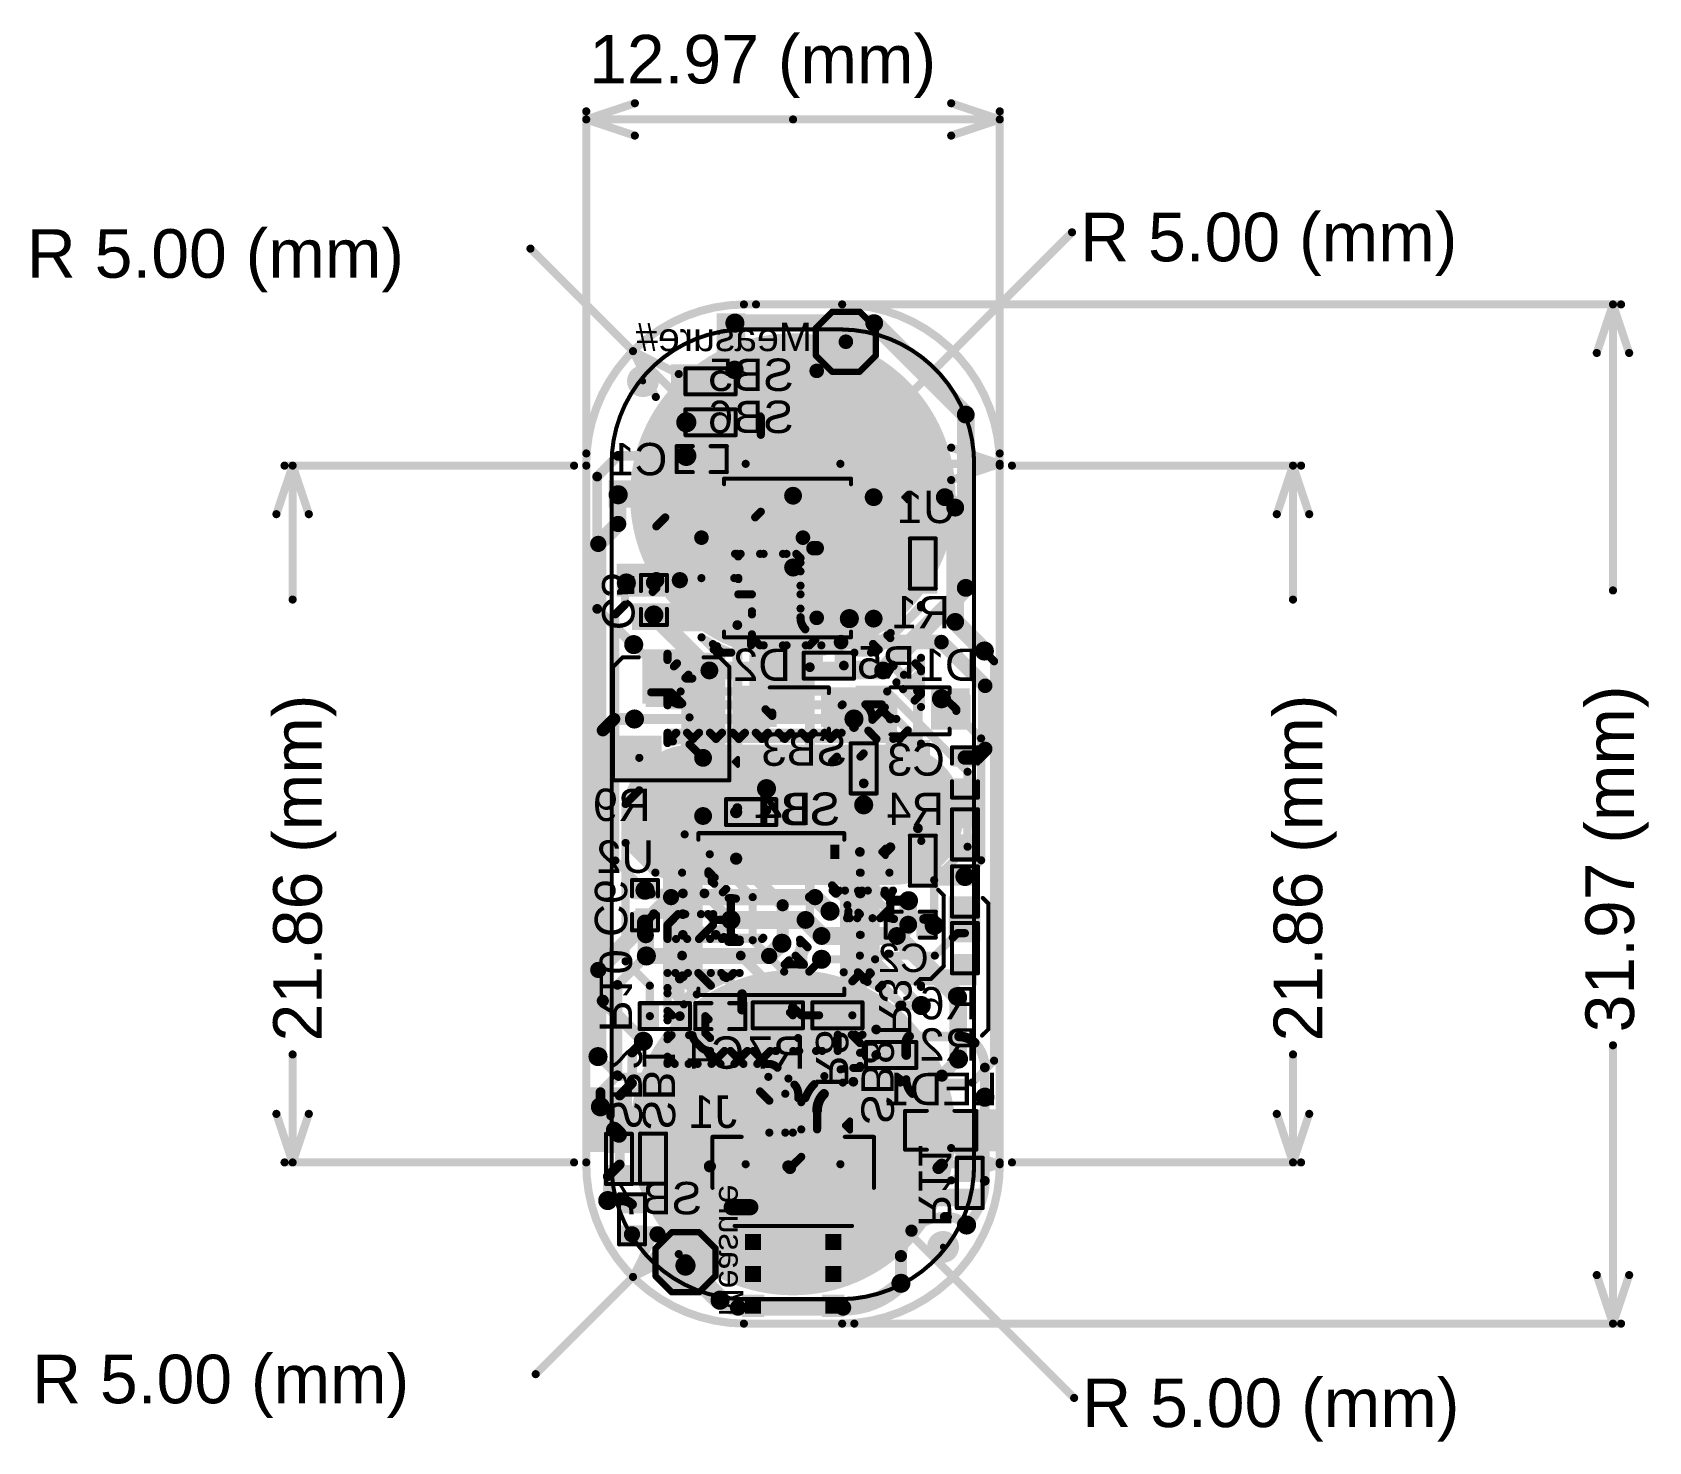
# Model space of a CAD drawing. Header units: millimetres. Extents: x -1.12 to 0.87, y -0.24 to 1.5.
import ezdxf

# ---------------------------------------------------------------- set-up
doc = ezdxf.new("R2010")
doc.units = ezdxf.units.MM
doc.header["$MEASUREMENT"] = 0
for name, color, linetype in [('BottomLayer', 5, 'Continuous'), ('BottomOverlay', 54, 'Continuous'), ('BottomPaste', 16, 'Continuous'), ('BottomSolder', 6, 'Continuous'), ('Mechanical1', 6, 'Continuous'), ('Mechanical2', 216, 'Continuous'), ('PadHoleLayer', 156, 'Continuous'), ('TopLayer', 1, 'Continuous'), ('TopOverlay', 2, 'Continuous'), ('TopPaste', 8, 'Continuous'), ('TopSolder', 216, 'Continuous'), ('ViaHoleLayer', 16, 'Continuous')]:
    doc.layers.add(name, color=color, linetype=linetype)
doc.styles.add('Arial', font='arial.ttf', dxfattribs={"height": 0.2})

msp = doc.modelspace()

# ---------------------------------------------------------------- texts
at = {"layer": 'BottomOverlay', "style": 'Arial', "text_generation_flag": 2}
for s, height, rotation, p in [('Measure#', 0.035, 360, (-0.162, 1.1064)), ('C5', 0.04, 270, (-0.421, 0.7617)), ('C6', 0.04, 270, (-0.43, 0.3827)), ('R10', 0.04, 270, (-0.424, 0.265)), ('R3', 0.04, 270, (-0.079, 0.2607)), ('R8', 0.04, 270, (-0.157, 0.1967)), ('SB2', 0.04, 270, (-0.4118, 0.1437)), ('SB1', 0.04, 270, (-0.3708, 0.1437)), ('SB8', 0.04, 270, (-0.1008, 0.1506)), ('LED1', 0.04, 360, (0.0676, 0.175)), ('R11', 0.04, 270, (-0.03, 0.0247)), ('SB7', 0.04, 360, (-0.2976, 0.0402)), ('Measure', 0.03, 270, (-0.2766, -0.086))]:
    msp.add_text(s, height=height, rotation=rotation, dxfattribs=at).set_placement(p)
for s, height, p in [('SB5', 0.04, (-0.1844, 1.0572)), ('SB6', 0.04, (-0.1845, 1.0052)), ('C1', 0.04, (-0.3403, 0.953)), ('U1', 0.04, (0.0157, 0.894)), ('R1', 0.04, (0.0087, 0.764)), ('D2', 0.04, (-0.1877, 0.699)), ('R5', 0.04, (-0.0347, 0.702)), ('D1', 0.04, (0.0427, 0.699)), ('SB3', 0.04, (-0.1186, 0.5942)), ('C3', 0.04, (0.0023, 0.582)), ('R9', 0.04, (-0.3609, 0.526)), ('SB4', 0.04, (-0.1272, 0.5207)), ('R4', 0.04, (0.0013, 0.521)), ('U2', 0.04, (-0.3567, 0.462)), ('C2', 0.035, (-0.0178, 0.3395)), ('R6', 0.04, (0.0423, 0.281)), ('C4', 0.04, (-0.2457, 0.22)), ('R7', 0.04, (-0.1697, 0.22)), ('R2', 0.04, (0.0423, 0.23)), ('J1', 0.04, (-0.2543, 0.147))]:
    msp.add_text(s, height=height, dxfattribs=at).set_placement(p)
at = {"layer": 'Mechanical1', "style": 'Arial'}
for s, p in [('12.97 (mm)', (-0.437, 1.437)), ('R 5.00 (mm)', (0.1692, 1.2173)), ('R 5.00 (mm)', (-1.1312, 1.197)), ('R 5.00 (mm)', (-1.1247, -0.1932)), ('R 5.00 (mm)', (0.1718, -0.2226))]:
    msp.add_text(s, height=0.06, dxfattribs=at).set_placement(p)
for s, p in [('31.97 (mm)', (0.853, 0.265)), ('21.86 (mm)', (-0.767, 0.2537)), ('21.86 (mm)', (0.468, 0.2537))]:
    msp.add_text(s, height=0.06, rotation=90, dxfattribs=at).set_placement(p)

# ---------------------------------------------------------------- blocks, each defined once
blk = doc.blocks.new('S______B______0402_B_1')
at = {"layer": 'BottomLayer'}
for points in [[(-0.0095, 0.0125), (-0.0095, -0.0125), (-0.0275, -0.0125), (-0.0275, 0.0125)], [(0.0275, 0.0125), (0.0275, -0.0125), (0.0095, -0.0125), (0.0095, 0.0125)]]:
    blk.add_hatch(color=5, dxfattribs=at).paths.add_polyline_path(points)
at = {"layer": 'BottomPaste'}
for points in [[(-0.0095, 0.0125), (-0.0095, -0.0125), (-0.0275, -0.0125), (-0.0275, 0.0125)], [(0.0275, 0.0125), (0.0275, -0.0125), (0.0095, -0.0125), (0.0095, 0.0125)]]:
    blk.add_hatch(color=16, dxfattribs=at).paths.add_polyline_path(points)
at = {"layer": 'BottomSolder'}
for points in [[(-0.0073, 0.0147), (-0.0073, -0.0147), (-0.0297, -0.0147), (-0.0297, 0.0147)], [(0.0297, 0.0147), (0.0297, -0.0147), (0.0073, -0.0147), (0.0073, 0.0147)]]:
    blk.add_hatch(color=6, dxfattribs=at).paths.add_polyline_path(points)
at = {"layer": 'BottomOverlay'}
for points, const_width in [([(-0.031, 0.016), (0.031, 0.016)], 0.005), ([(-0.031, -0.016), (-0.031, 0.016)], 0.005), ([(-0.032, 0.017), (0.032, 0.017)], 0.000127), ([(0.031, -0.016), (0.031, 0.016)], 0.005), ([(-0.031, -0.016), (0.031, -0.016)], 0.005)]:
    blk.add_lwpolyline(points, dxfattribs=dict(at, const_width=const_width))
for points, const_width in [([(-0.0323, 0.016, 1), (-0.0297, 0.016, 1)], 0.0025), ([(-0.0323, 0.016, 1), (-0.0297, 0.016, 1)], 0.0025), ([(-0.032, 0.017, 1), (-0.032, 0.017, 1)], 0.0000635), ([(0.0297, 0.016, 1), (0.0323, 0.016, 1)], 0.0025), ([(0.0297, 0.016, 1), (0.0323, 0.016, 1)], 0.0025), ([(0.032, 0.017, 1), (0.032, 0.017, 1)], 0.0000635), ([(-0.0323, -0.016, 1), (-0.0297, -0.016, 1)], 0.0025), ([(-0.0323, -0.016, 1), (-0.0297, -0.016, 1)], 0.0025), ([(0.0297, -0.016, 1), (0.0323, -0.016, 1)], 0.0025), ([(0.0297, -0.016, 1), (0.0323, -0.016, 1)], 0.0025)]:
    blk.add_lwpolyline(points, format="xyb", close=True, dxfattribs=dict(at, const_width=const_width))
blk = doc.blocks.new('S______B______0402_B_2')
at = {"layer": 'BottomLayer'}
for points in [[(-0.0095, 0.0125), (-0.0095, -0.0125), (-0.0275, -0.0125), (-0.0275, 0.0125)], [(0.0275, 0.0125), (0.0275, -0.0125), (0.0095, -0.0125), (0.0095, 0.0125)]]:
    blk.add_hatch(color=5, dxfattribs=at).paths.add_polyline_path(points)
at = {"layer": 'BottomPaste'}
for points in [[(-0.0095, 0.0125), (-0.0095, -0.0125), (-0.0275, -0.0125), (-0.0275, 0.0125)], [(0.0275, 0.0125), (0.0275, -0.0125), (0.0095, -0.0125), (0.0095, 0.0125)]]:
    blk.add_hatch(color=16, dxfattribs=at).paths.add_polyline_path(points)
at = {"layer": 'BottomSolder'}
for points in [[(-0.0073, 0.0147), (-0.0073, -0.0147), (-0.0297, -0.0147), (-0.0297, 0.0147)], [(0.0297, 0.0147), (0.0297, -0.0147), (0.0073, -0.0147), (0.0073, 0.0147)]]:
    blk.add_hatch(color=6, dxfattribs=at).paths.add_polyline_path(points)
at = {"layer": 'BottomOverlay'}
for points, const_width in [([(0.031, 0.016), (-0.031, 0.016)], 0.005), ([(-0.031, -0.016), (-0.031, 0.016)], 0.005), ([(0.032, 0.017), (-0.032, 0.017)], 0.000127), ([(0.031, -0.016), (0.031, 0.016)], 0.005), ([(0.031, -0.016), (-0.031, -0.016)], 0.005)]:
    blk.add_lwpolyline(points, dxfattribs=dict(at, const_width=const_width))
for points, const_width in [([(-0.0323, 0.016, 1), (-0.0297, 0.016, 1)], 0.0025), ([(-0.0323, 0.016, 1), (-0.0297, 0.016, 1)], 0.0025), ([(-0.032, 0.017, 1), (-0.032, 0.017, 1)], 0.0000635), ([(0.0297, 0.016, 1), (0.0323, 0.016, 1)], 0.0025), ([(0.0297, 0.016, 1), (0.0323, 0.016, 1)], 0.0025), ([(0.032, 0.017, 1), (0.032, 0.017, 1)], 0.0000635), ([(-0.0323, -0.016, 1), (-0.0297, -0.016, 1)], 0.0025), ([(-0.0323, -0.016, 1), (-0.0297, -0.016, 1)], 0.0025), ([(0.0297, -0.016, 1), (0.0323, -0.016, 1)], 0.0025), ([(0.0297, -0.016, 1), (0.0323, -0.016, 1)], 0.0025)]:
    blk.add_lwpolyline(points, format="xyb", close=True, dxfattribs=dict(at, const_width=const_width))
blk = doc.blocks.new('C___0402_B_3')
at = {"layer": 'BottomLayer'}
for points in [[(-0.0095, 0.0125), (-0.0095, -0.0125), (-0.0275, -0.0125), (-0.0275, 0.0125)], [(0.0275, 0.0125), (0.0275, -0.0125), (0.0095, -0.0125), (0.0095, 0.0125)]]:
    blk.add_hatch(color=5, dxfattribs=at).paths.add_polyline_path(points)
at = {"layer": 'BottomPaste'}
for points in [[(-0.0095, 0.0125), (-0.0095, -0.0125), (-0.0275, -0.0125), (-0.0275, 0.0125)], [(0.0275, 0.0125), (0.0275, -0.0125), (0.0095, -0.0125), (0.0095, 0.0125)]]:
    blk.add_hatch(color=16, dxfattribs=at).paths.add_polyline_path(points)
at = {"layer": 'BottomSolder'}
for points in [[(-0.0071, 0.0149), (-0.0071, -0.0149), (-0.0299, -0.0149), (-0.0299, 0.0149)], [(0.0299, 0.0149), (0.0299, -0.0149), (0.0071, -0.0149), (0.0071, 0.0149)]]:
    blk.add_hatch(color=6, dxfattribs=at).paths.add_polyline_path(points)
at = {"layer": 'BottomOverlay', "const_width": 0.005}
for points in [[(-0.031, 0.016), (-0.011, 0.016)], [(-0.031, 0.016), (-0.031, -0.016)], [(0.011, 0.016), (0.031, 0.016)], [(0.031, 0.016), (0.031, -0.016)], [(-0.031, -0.016), (-0.011, -0.016)], [(0.011, -0.016), (0.031, -0.016)]]:
    blk.add_lwpolyline(points, dxfattribs=at)
at = {"layer": 'BottomOverlay', "const_width": 0.0025}
for points in [[(-0.0323, 0.016, 1), (-0.0297, 0.016, 1)], [(-0.0323, 0.016, 1), (-0.0297, 0.016, 1)], [(-0.0123, 0.016, 1), (-0.0097, 0.016, 1)], [(0.0097, 0.016, 1), (0.0123, 0.016, 1)], [(0.0297, 0.016, 1), (0.0323, 0.016, 1)], [(0.0297, 0.016, 1), (0.0323, 0.016, 1)], [(-0.0323, -0.016, 1), (-0.0297, -0.016, 1)], [(-0.0323, -0.016, 1), (-0.0297, -0.016, 1)], [(-0.0123, -0.016, 1), (-0.0097, -0.016, 1)], [(0.0097, -0.016, 1), (0.0123, -0.016, 1)], [(0.0297, -0.016, 1), (0.0323, -0.016, 1)], [(0.0297, -0.016, 1), (0.0323, -0.016, 1)]]:
    blk.add_lwpolyline(points, format="xyb", close=True, dxfattribs=at)
blk = doc.blocks.new('C___0402_B_4')
at = {"layer": 'BottomLayer'}
for points in [[(-0.0095, 0.0125), (-0.0095, -0.0125), (-0.0275, -0.0125), (-0.0275, 0.0125)], [(0.0275, 0.0125), (0.0275, -0.0125), (0.0095, -0.0125), (0.0095, 0.0125)]]:
    blk.add_hatch(color=5, dxfattribs=at).paths.add_polyline_path(points)
at = {"layer": 'BottomPaste'}
for points in [[(-0.0095, 0.0125), (-0.0095, -0.0125), (-0.0275, -0.0125), (-0.0275, 0.0125)], [(0.0275, 0.0125), (0.0275, -0.0125), (0.0095, -0.0125), (0.0095, 0.0125)]]:
    blk.add_hatch(color=16, dxfattribs=at).paths.add_polyline_path(points)
at = {"layer": 'BottomSolder'}
for points in [[(-0.0071, 0.0149), (-0.0071, -0.0149), (-0.0299, -0.0149), (-0.0299, 0.0149)], [(0.0299, 0.0149), (0.0299, -0.0149), (0.0071, -0.0149), (0.0071, 0.0149)]]:
    blk.add_hatch(color=6, dxfattribs=at).paths.add_polyline_path(points)
at = {"layer": 'BottomOverlay', "const_width": 0.005}
for points in [[(-0.031, 0.016), (-0.031, -0.016)], [(-0.011, 0.016), (-0.031, 0.016)], [(0.031, 0.016), (0.011, 0.016)], [(0.031, 0.016), (0.031, -0.016)], [(-0.011, -0.016), (-0.031, -0.016)], [(0.031, -0.016), (0.011, -0.016)]]:
    blk.add_lwpolyline(points, dxfattribs=at)
at = {"layer": 'BottomOverlay', "const_width": 0.0025}
for points in [[(-0.0323, 0.016, 1), (-0.0297, 0.016, 1)], [(-0.0323, 0.016, 1), (-0.0297, 0.016, 1)], [(-0.0123, 0.016, 1), (-0.0097, 0.016, 1)], [(0.0097, 0.016, 1), (0.0123, 0.016, 1)], [(0.0297, 0.016, 1), (0.0323, 0.016, 1)], [(0.0297, 0.016, 1), (0.0323, 0.016, 1)], [(-0.0323, -0.016, 1), (-0.0297, -0.016, 1)], [(-0.0323, -0.016, 1), (-0.0297, -0.016, 1)], [(-0.0123, -0.016, 1), (-0.0097, -0.016, 1)], [(0.0097, -0.016, 1), (0.0123, -0.016, 1)], [(0.0297, -0.016, 1), (0.0323, -0.016, 1)], [(0.0297, -0.016, 1), (0.0323, -0.016, 1)]]:
    blk.add_lwpolyline(points, format="xyb", close=True, dxfattribs=at)
blk = doc.blocks.new('RES_0402_B_5')
at = {"layer": 'BottomLayer'}
for points in [[(-0.0095, 0.0125), (-0.0095, -0.0125), (-0.0275, -0.0125), (-0.0275, 0.0125)], [(0.0275, 0.0125), (0.0275, -0.0125), (0.0095, -0.0125), (0.0095, 0.0125)]]:
    blk.add_hatch(color=5, dxfattribs=at).paths.add_polyline_path(points)
at = {"layer": 'BottomPaste'}
for points in [[(-0.0095, 0.0125), (-0.0095, -0.0125), (-0.0275, -0.0125), (-0.0275, 0.0125)], [(0.0275, 0.0125), (0.0275, -0.0125), (0.0095, -0.0125), (0.0095, 0.0125)]]:
    blk.add_hatch(color=16, dxfattribs=at).paths.add_polyline_path(points)
at = {"layer": 'BottomSolder'}
for points in [[(-0.0073, 0.0147), (-0.0073, -0.0147), (-0.0297, -0.0147), (-0.0297, 0.0147)], [(0.0297, 0.0147), (0.0297, -0.0147), (0.0073, -0.0147), (0.0073, 0.0147)]]:
    blk.add_hatch(color=6, dxfattribs=at).paths.add_polyline_path(points)
at = {"layer": 'BottomOverlay'}
for points, const_width in [([(-0.031, -0.016), (-0.031, 0.016)], 0.005), ([(0.031, 0.016), (-0.031, 0.016)], 0.005), ([(0.032, 0.017), (-0.032, 0.017)], 0.000127), ([(0.031, -0.016), (0.031, 0.016)], 0.005), ([(0.031, -0.016), (-0.031, -0.016)], 0.005)]:
    blk.add_lwpolyline(points, dxfattribs=dict(at, const_width=const_width))
for points, const_width in [([(-0.0323, 0.016, 1), (-0.0297, 0.016, 1)], 0.0025), ([(-0.0323, 0.016, 1), (-0.0297, 0.016, 1)], 0.0025), ([(-0.032, 0.017, 1), (-0.032, 0.017, 1)], 0.0000635), ([(0.0297, 0.016, 1), (0.0323, 0.016, 1)], 0.0025), ([(0.0297, 0.016, 1), (0.0323, 0.016, 1)], 0.0025), ([(0.032, 0.017, 1), (0.032, 0.017, 1)], 0.0000635), ([(-0.0323, -0.016, 1), (-0.0297, -0.016, 1)], 0.0025), ([(-0.0323, -0.016, 1), (-0.0297, -0.016, 1)], 0.0025), ([(0.0297, -0.016, 1), (0.0323, -0.016, 1)], 0.0025), ([(0.0297, -0.016, 1), (0.0323, -0.016, 1)], 0.0025)]:
    blk.add_lwpolyline(points, format="xyb", close=True, dxfattribs=dict(at, const_width=const_width))
blk = doc.blocks.new('S______B______0402_B_6')
at = {"layer": 'BottomLayer'}
for points in [[(-0.0095, 0.0125), (-0.0095, -0.0125), (-0.0275, -0.0125), (-0.0275, 0.0125)], [(0.0275, 0.0125), (0.0275, -0.0125), (0.0095, -0.0125), (0.0095, 0.0125)]]:
    blk.add_hatch(color=5, dxfattribs=at).paths.add_polyline_path(points)
at = {"layer": 'BottomPaste'}
for points in [[(-0.0095, 0.0125), (-0.0095, -0.0125), (-0.0275, -0.0125), (-0.0275, 0.0125)], [(0.0275, 0.0125), (0.0275, -0.0125), (0.0095, -0.0125), (0.0095, 0.0125)]]:
    blk.add_hatch(color=16, dxfattribs=at).paths.add_polyline_path(points)
at = {"layer": 'BottomSolder'}
for points in [[(-0.0073, 0.0147), (-0.0073, -0.0147), (-0.0297, -0.0147), (-0.0297, 0.0147)], [(0.0297, 0.0147), (0.0297, -0.0147), (0.0073, -0.0147), (0.0073, 0.0147)]]:
    blk.add_hatch(color=6, dxfattribs=at).paths.add_polyline_path(points)
at = {"layer": 'BottomOverlay'}
for points, const_width in [([(-0.031, 0.016), (0.031, 0.016)], 0.005), ([(-0.031, -0.016), (-0.031, 0.016)], 0.005), ([(-0.032, 0.017), (0.032, 0.017)], 0.000127), ([(0.031, -0.016), (0.031, 0.016)], 0.005), ([(-0.031, -0.016), (0.031, -0.016)], 0.005)]:
    blk.add_lwpolyline(points, dxfattribs=dict(at, const_width=const_width))
for points, const_width in [([(-0.0323, 0.016, 1), (-0.0297, 0.016, 1)], 0.0025), ([(-0.0323, 0.016, 1), (-0.0297, 0.016, 1)], 0.0025), ([(-0.032, 0.017, 1), (-0.032, 0.017, 1)], 0.0000635), ([(0.0297, 0.016, 1), (0.0323, 0.016, 1)], 0.0025), ([(0.0297, 0.016, 1), (0.0323, 0.016, 1)], 0.0025), ([(0.032, 0.017, 1), (0.032, 0.017, 1)], 0.0000635), ([(-0.0323, -0.016, 1), (-0.0297, -0.016, 1)], 0.0025), ([(-0.0323, -0.016, 1), (-0.0297, -0.016, 1)], 0.0025), ([(0.0297, -0.016, 1), (0.0323, -0.016, 1)], 0.0025), ([(0.0297, -0.016, 1), (0.0323, -0.016, 1)], 0.0025)]:
    blk.add_lwpolyline(points, format="xyb", close=True, dxfattribs=dict(at, const_width=const_width))
blk = doc.blocks.new('S______B______0402_B_7')
at = {"layer": 'BottomLayer'}
for points in [[(-0.0095, 0.0125), (-0.0095, -0.0125), (-0.0275, -0.0125), (-0.0275, 0.0125)], [(0.0275, 0.0125), (0.0275, -0.0125), (0.0095, -0.0125), (0.0095, 0.0125)]]:
    blk.add_hatch(color=5, dxfattribs=at).paths.add_polyline_path(points)
at = {"layer": 'BottomPaste'}
for points in [[(-0.0095, 0.0125), (-0.0095, -0.0125), (-0.0275, -0.0125), (-0.0275, 0.0125)], [(0.0275, 0.0125), (0.0275, -0.0125), (0.0095, -0.0125), (0.0095, 0.0125)]]:
    blk.add_hatch(color=16, dxfattribs=at).paths.add_polyline_path(points)
at = {"layer": 'BottomSolder'}
for points in [[(-0.0073, 0.0147), (-0.0073, -0.0147), (-0.0297, -0.0147), (-0.0297, 0.0147)], [(0.0297, 0.0147), (0.0297, -0.0147), (0.0073, -0.0147), (0.0073, 0.0147)]]:
    blk.add_hatch(color=6, dxfattribs=at).paths.add_polyline_path(points)
at = {"layer": 'BottomOverlay'}
for points, const_width in [([(-0.031, 0.016), (0.031, 0.016)], 0.005), ([(-0.031, -0.016), (-0.031, 0.016)], 0.005), ([(-0.032, 0.017), (0.032, 0.017)], 0.000127), ([(0.031, -0.016), (0.031, 0.016)], 0.005), ([(-0.031, -0.016), (0.031, -0.016)], 0.005)]:
    blk.add_lwpolyline(points, dxfattribs=dict(at, const_width=const_width))
for points, const_width in [([(-0.0323, 0.016, 1), (-0.0297, 0.016, 1)], 0.0025), ([(-0.0323, 0.016, 1), (-0.0297, 0.016, 1)], 0.0025), ([(-0.032, 0.017, 1), (-0.032, 0.017, 1)], 0.0000635), ([(0.0297, 0.016, 1), (0.0323, 0.016, 1)], 0.0025), ([(0.0297, 0.016, 1), (0.0323, 0.016, 1)], 0.0025), ([(0.032, 0.017, 1), (0.032, 0.017, 1)], 0.0000635), ([(-0.0323, -0.016, 1), (-0.0297, -0.016, 1)], 0.0025), ([(-0.0323, -0.016, 1), (-0.0297, -0.016, 1)], 0.0025), ([(0.0297, -0.016, 1), (0.0323, -0.016, 1)], 0.0025), ([(0.0297, -0.016, 1), (0.0323, -0.016, 1)], 0.0025)]:
    blk.add_lwpolyline(points, format="xyb", close=True, dxfattribs=dict(at, const_width=const_width))
blk = doc.blocks.new('S______B______0402_B_8')
at = {"layer": 'BottomLayer'}
for points in [[(-0.0095, 0.0125), (-0.0095, -0.0125), (-0.0275, -0.0125), (-0.0275, 0.0125)], [(0.0275, 0.0125), (0.0275, -0.0125), (0.0095, -0.0125), (0.0095, 0.0125)]]:
    blk.add_hatch(color=5, dxfattribs=at).paths.add_polyline_path(points)
at = {"layer": 'BottomPaste'}
for points in [[(-0.0095, 0.0125), (-0.0095, -0.0125), (-0.0275, -0.0125), (-0.0275, 0.0125)], [(0.0275, 0.0125), (0.0275, -0.0125), (0.0095, -0.0125), (0.0095, 0.0125)]]:
    blk.add_hatch(color=16, dxfattribs=at).paths.add_polyline_path(points)
at = {"layer": 'BottomSolder'}
for points in [[(-0.0073, 0.0147), (-0.0073, -0.0147), (-0.0297, -0.0147), (-0.0297, 0.0147)], [(0.0297, 0.0147), (0.0297, -0.0147), (0.0073, -0.0147), (0.0073, 0.0147)]]:
    blk.add_hatch(color=6, dxfattribs=at).paths.add_polyline_path(points)
at = {"layer": 'BottomOverlay'}
for points, const_width in [([(0.031, 0.016), (-0.031, 0.016)], 0.005), ([(-0.031, 0.016), (-0.031, -0.016)], 0.005), ([(0.032, 0.017), (-0.032, 0.017)], 0.000127), ([(0.031, 0.016), (0.031, -0.016)], 0.005), ([(0.031, -0.016), (-0.031, -0.016)], 0.005)]:
    blk.add_lwpolyline(points, dxfattribs=dict(at, const_width=const_width))
for points, const_width in [([(-0.0323, 0.016, 1), (-0.0297, 0.016, 1)], 0.0025), ([(-0.0323, 0.016, 1), (-0.0297, 0.016, 1)], 0.0025), ([(-0.032, 0.017, 1), (-0.032, 0.017, 1)], 0.0000635), ([(0.0297, 0.016, 1), (0.0323, 0.016, 1)], 0.0025), ([(0.0297, 0.016, 1), (0.0323, 0.016, 1)], 0.0025), ([(0.032, 0.017, 1), (0.032, 0.017, 1)], 0.0000635), ([(-0.0323, -0.016, 1), (-0.0297, -0.016, 1)], 0.0025), ([(-0.0323, -0.016, 1), (-0.0297, -0.016, 1)], 0.0025), ([(0.0297, -0.016, 1), (0.0323, -0.016, 1)], 0.0025), ([(0.0297, -0.016, 1), (0.0323, -0.016, 1)], 0.0025)]:
    blk.add_lwpolyline(points, format="xyb", close=True, dxfattribs=dict(at, const_width=const_width))
at = {"layer": 'BottomOverlay', "text_generation_flag": 2}
blk.add_text('SB4', height=0.04, rotation=-180, dxfattribs=at).set_placement((-0.1098, 0.0158))
blk = doc.blocks.new('S______B______0402_B_9')
at = {"layer": 'BottomLayer'}
for points in [[(-0.0095, 0.0125), (-0.0095, -0.0125), (-0.0275, -0.0125), (-0.0275, 0.0125)], [(0.0275, 0.0125), (0.0275, -0.0125), (0.0095, -0.0125), (0.0095, 0.0125)]]:
    blk.add_hatch(color=5, dxfattribs=at).paths.add_polyline_path(points)
at = {"layer": 'BottomPaste'}
for points in [[(-0.0095, 0.0125), (-0.0095, -0.0125), (-0.0275, -0.0125), (-0.0275, 0.0125)], [(0.0275, 0.0125), (0.0275, -0.0125), (0.0095, -0.0125), (0.0095, 0.0125)]]:
    blk.add_hatch(color=16, dxfattribs=at).paths.add_polyline_path(points)
at = {"layer": 'BottomSolder'}
for points in [[(-0.0073, 0.0147), (-0.0073, -0.0147), (-0.0297, -0.0147), (-0.0297, 0.0147)], [(0.0297, 0.0147), (0.0297, -0.0147), (0.0073, -0.0147), (0.0073, 0.0147)]]:
    blk.add_hatch(color=6, dxfattribs=at).paths.add_polyline_path(points)
at = {"layer": 'BottomOverlay'}
for points, const_width in [([(-0.031, 0.016), (0.031, 0.016)], 0.005), ([(-0.031, 0.016), (-0.031, -0.016)], 0.005), ([(-0.032, 0.017), (0.032, 0.017)], 0.000127), ([(0.031, 0.016), (0.031, -0.016)], 0.005), ([(-0.031, -0.016), (0.031, -0.016)], 0.005)]:
    blk.add_lwpolyline(points, dxfattribs=dict(at, const_width=const_width))
for points, const_width in [([(-0.0323, 0.016, 1), (-0.0297, 0.016, 1)], 0.0025), ([(-0.0323, 0.016, 1), (-0.0297, 0.016, 1)], 0.0025), ([(-0.032, 0.017, 1), (-0.032, 0.017, 1)], 0.0000635), ([(0.0297, 0.016, 1), (0.0323, 0.016, 1)], 0.0025), ([(0.0297, 0.016, 1), (0.0323, 0.016, 1)], 0.0025), ([(0.032, 0.017, 1), (0.032, 0.017, 1)], 0.0000635), ([(-0.0323, -0.016, 1), (-0.0297, -0.016, 1)], 0.0025), ([(-0.0323, -0.016, 1), (-0.0297, -0.016, 1)], 0.0025), ([(0.0297, -0.016, 1), (0.0323, -0.016, 1)], 0.0025), ([(0.0297, -0.016, 1), (0.0323, -0.016, 1)], 0.0025)]:
    blk.add_lwpolyline(points, format="xyb", close=True, dxfattribs=dict(at, const_width=const_width))
blk = doc.blocks.new('CAP_0402_B_10')
at = {"layer": 'BottomLayer'}
for points in [[(-0.0095, 0.0125), (-0.0095, -0.0125), (-0.0275, -0.0125), (-0.0275, 0.0125)], [(0.0275, 0.0125), (0.0275, -0.0125), (0.0095, -0.0125), (0.0095, 0.0125)]]:
    blk.add_hatch(color=5, dxfattribs=at).paths.add_polyline_path(points)
at = {"layer": 'BottomPaste'}
for points in [[(-0.0095, 0.0125), (-0.0095, -0.0125), (-0.0275, -0.0125), (-0.0275, 0.0125)], [(0.0275, 0.0125), (0.0275, -0.0125), (0.0095, -0.0125), (0.0095, 0.0125)]]:
    blk.add_hatch(color=16, dxfattribs=at).paths.add_polyline_path(points)
at = {"layer": 'BottomSolder'}
for points in [[(-0.0071, 0.0149), (-0.0071, -0.0149), (-0.0299, -0.0149), (-0.0299, 0.0149)], [(0.0299, 0.0149), (0.0299, -0.0149), (0.0071, -0.0149), (0.0071, 0.0149)]]:
    blk.add_hatch(color=6, dxfattribs=at).paths.add_polyline_path(points)
at = {"layer": 'BottomOverlay', "const_width": 0.005}
for points in [[(-0.031, 0.016), (-0.031, -0.016)], [(-0.031, 0.016), (-0.011, 0.016)], [(0.011, 0.016), (0.031, 0.016)], [(0.031, 0.016), (0.031, -0.016)], [(-0.031, -0.016), (-0.011, -0.016)], [(0.011, -0.016), (0.031, -0.016)]]:
    blk.add_lwpolyline(points, dxfattribs=at)
at = {"layer": 'BottomOverlay', "const_width": 0.0025}
for points in [[(-0.0323, 0.016, 1), (-0.0297, 0.016, 1)], [(-0.0323, 0.016, 1), (-0.0297, 0.016, 1)], [(-0.0123, 0.016, 1), (-0.0097, 0.016, 1)], [(0.0097, 0.016, 1), (0.0123, 0.016, 1)], [(0.0297, 0.016, 1), (0.0323, 0.016, 1)], [(0.0297, 0.016, 1), (0.0323, 0.016, 1)], [(-0.0323, -0.016, 1), (-0.0297, -0.016, 1)], [(-0.0323, -0.016, 1), (-0.0297, -0.016, 1)], [(-0.0123, -0.016, 1), (-0.0097, -0.016, 1)], [(0.0097, -0.016, 1), (0.0123, -0.016, 1)], [(0.0297, -0.016, 1), (0.0323, -0.016, 1)], [(0.0297, -0.016, 1), (0.0323, -0.016, 1)]]:
    blk.add_lwpolyline(points, format="xyb", close=True, dxfattribs=at)
blk = doc.blocks.new('S______B______0402_B_11')
at = {"layer": 'BottomLayer'}
for points in [[(-0.0095, 0.0125), (-0.0095, -0.0125), (-0.0275, -0.0125), (-0.0275, 0.0125)], [(0.0275, 0.0125), (0.0275, -0.0125), (0.0095, -0.0125), (0.0095, 0.0125)]]:
    blk.add_hatch(color=5, dxfattribs=at).paths.add_polyline_path(points)
at = {"layer": 'BottomPaste'}
for points in [[(-0.0095, 0.0125), (-0.0095, -0.0125), (-0.0275, -0.0125), (-0.0275, 0.0125)], [(0.0275, 0.0125), (0.0275, -0.0125), (0.0095, -0.0125), (0.0095, 0.0125)]]:
    blk.add_hatch(color=16, dxfattribs=at).paths.add_polyline_path(points)
at = {"layer": 'BottomSolder'}
for points in [[(-0.0073, 0.0147), (-0.0073, -0.0147), (-0.0297, -0.0147), (-0.0297, 0.0147)], [(0.0297, 0.0147), (0.0297, -0.0147), (0.0073, -0.0147), (0.0073, 0.0147)]]:
    blk.add_hatch(color=6, dxfattribs=at).paths.add_polyline_path(points)
at = {"layer": 'BottomOverlay'}
for points, const_width in [([(0.031, 0.016), (-0.031, 0.016)], 0.005), ([(-0.031, -0.016), (-0.031, 0.016)], 0.005), ([(0.032, 0.017), (-0.032, 0.017)], 0.000127), ([(0.031, -0.016), (0.031, 0.016)], 0.005), ([(0.031, -0.016), (-0.031, -0.016)], 0.005)]:
    blk.add_lwpolyline(points, dxfattribs=dict(at, const_width=const_width))
for points, const_width in [([(-0.0323, 0.016, 1), (-0.0297, 0.016, 1)], 0.0025), ([(-0.0323, 0.016, 1), (-0.0297, 0.016, 1)], 0.0025), ([(-0.032, 0.017, 1), (-0.032, 0.017, 1)], 0.0000635), ([(0.0297, 0.016, 1), (0.0323, 0.016, 1)], 0.0025), ([(0.0297, 0.016, 1), (0.0323, 0.016, 1)], 0.0025), ([(0.032, 0.017, 1), (0.032, 0.017, 1)], 0.0000635), ([(-0.0323, -0.016, 1), (-0.0297, -0.016, 1)], 0.0025), ([(-0.0323, -0.016, 1), (-0.0297, -0.016, 1)], 0.0025), ([(0.0297, -0.016, 1), (0.0323, -0.016, 1)], 0.0025), ([(0.0297, -0.016, 1), (0.0323, -0.016, 1)], 0.0025)]:
    blk.add_lwpolyline(points, format="xyb", close=True, dxfattribs=dict(at, const_width=const_width))
blk = doc.blocks.new('S______B______0402_B_12')
at = {"layer": 'BottomLayer'}
for points in [[(-0.0095, 0.0125), (-0.0095, -0.0125), (-0.0275, -0.0125), (-0.0275, 0.0125)], [(0.0275, 0.0125), (0.0275, -0.0125), (0.0095, -0.0125), (0.0095, 0.0125)]]:
    blk.add_hatch(color=5, dxfattribs=at).paths.add_polyline_path(points)
at = {"layer": 'BottomPaste'}
for points in [[(-0.0095, 0.0125), (-0.0095, -0.0125), (-0.0275, -0.0125), (-0.0275, 0.0125)], [(0.0275, 0.0125), (0.0275, -0.0125), (0.0095, -0.0125), (0.0095, 0.0125)]]:
    blk.add_hatch(color=16, dxfattribs=at).paths.add_polyline_path(points)
at = {"layer": 'BottomSolder'}
for points in [[(-0.0073, 0.0147), (-0.0073, -0.0147), (-0.0297, -0.0147), (-0.0297, 0.0147)], [(0.0297, 0.0147), (0.0297, -0.0147), (0.0073, -0.0147), (0.0073, 0.0147)]]:
    blk.add_hatch(color=6, dxfattribs=at).paths.add_polyline_path(points)
at = {"layer": 'BottomOverlay'}
for points, const_width in [([(0.031, 0.016), (-0.031, 0.016)], 0.005), ([(-0.031, -0.016), (-0.031, 0.016)], 0.005), ([(0.032, 0.017), (-0.032, 0.017)], 0.000127), ([(0.031, -0.016), (0.031, 0.016)], 0.005), ([(0.031, -0.016), (-0.031, -0.016)], 0.005)]:
    blk.add_lwpolyline(points, dxfattribs=dict(at, const_width=const_width))
for points, const_width in [([(-0.0323, 0.016, 1), (-0.0297, 0.016, 1)], 0.0025), ([(-0.0323, 0.016, 1), (-0.0297, 0.016, 1)], 0.0025), ([(-0.032, 0.017, 1), (-0.032, 0.017, 1)], 0.0000635), ([(0.0297, 0.016, 1), (0.0323, 0.016, 1)], 0.0025), ([(0.0297, 0.016, 1), (0.0323, 0.016, 1)], 0.0025), ([(0.032, 0.017, 1), (0.032, 0.017, 1)], 0.0000635), ([(-0.0323, -0.016, 1), (-0.0297, -0.016, 1)], 0.0025), ([(-0.0323, -0.016, 1), (-0.0297, -0.016, 1)], 0.0025), ([(0.0297, -0.016, 1), (0.0323, -0.016, 1)], 0.0025), ([(0.0297, -0.016, 1), (0.0323, -0.016, 1)], 0.0025)]:
    blk.add_lwpolyline(points, format="xyb", close=True, dxfattribs=dict(at, const_width=const_width))
blk = doc.blocks.new('RES_0402_B_13')
at = {"layer": 'BottomLayer'}
for points in [[(-0.0095, 0.0125), (-0.0095, -0.0125), (-0.0275, -0.0125), (-0.0275, 0.0125)], [(0.0275, 0.0125), (0.0275, -0.0125), (0.0095, -0.0125), (0.0095, 0.0125)]]:
    blk.add_hatch(color=5, dxfattribs=at).paths.add_polyline_path(points)
at = {"layer": 'BottomPaste'}
for points in [[(-0.0095, 0.0125), (-0.0095, -0.0125), (-0.0275, -0.0125), (-0.0275, 0.0125)], [(0.0275, 0.0125), (0.0275, -0.0125), (0.0095, -0.0125), (0.0095, 0.0125)]]:
    blk.add_hatch(color=16, dxfattribs=at).paths.add_polyline_path(points)
at = {"layer": 'BottomSolder'}
for points in [[(-0.0073, 0.0147), (-0.0073, -0.0147), (-0.0297, -0.0147), (-0.0297, 0.0147)], [(0.0297, 0.0147), (0.0297, -0.0147), (0.0073, -0.0147), (0.0073, 0.0147)]]:
    blk.add_hatch(color=6, dxfattribs=at).paths.add_polyline_path(points)
at = {"layer": 'BottomOverlay'}
for points, const_width in [([(-0.031, 0.016), (-0.031, -0.016)], 0.005), ([(-0.031, 0.016), (0.031, 0.016)], 0.005), ([(-0.032, 0.017), (0.032, 0.017)], 0.000127), ([(0.031, 0.016), (0.031, -0.016)], 0.005), ([(-0.031, -0.016), (0.031, -0.016)], 0.005)]:
    blk.add_lwpolyline(points, dxfattribs=dict(at, const_width=const_width))
for points, const_width in [([(-0.0323, 0.016, 1), (-0.0297, 0.016, 1)], 0.0025), ([(-0.0323, 0.016, 1), (-0.0297, 0.016, 1)], 0.0025), ([(-0.032, 0.017, 1), (-0.032, 0.017, 1)], 0.0000635), ([(0.0297, 0.016, 1), (0.0323, 0.016, 1)], 0.0025), ([(0.0297, 0.016, 1), (0.0323, 0.016, 1)], 0.0025), ([(0.032, 0.017, 1), (0.032, 0.017, 1)], 0.0000635), ([(-0.0323, -0.016, 1), (-0.0297, -0.016, 1)], 0.0025), ([(-0.0323, -0.016, 1), (-0.0297, -0.016, 1)], 0.0025), ([(0.0297, -0.016, 1), (0.0323, -0.016, 1)], 0.0025), ([(0.0297, -0.016, 1), (0.0323, -0.016, 1)], 0.0025)]:
    blk.add_lwpolyline(points, format="xyb", close=True, dxfattribs=dict(at, const_width=const_width))
blk = doc.blocks.new('TEST_POINT_B_14')
at = {"layer": 'BottomLayer'}
blk.add_hatch(color=5, dxfattribs=at).paths.add_polyline_path([(0.015, 0.03), (-0.015, 0.03), (-0.03, 0.015), (-0.03, -0.015), (-0.015, -0.03), (0.015, -0.03), (0.03, -0.015), (0.03, 0.015)])
at = {"layer": 'BottomPaste'}
blk.add_hatch(color=16, dxfattribs=at).paths.add_polyline_path([(0.015, 0.03), (-0.015, 0.03), (-0.03, 0.015), (-0.03, -0.015), (-0.015, -0.03), (0.015, -0.03), (0.03, -0.015), (0.03, 0.015)])
at = {"layer": 'BottomSolder'}
blk.add_hatch(color=6, dxfattribs=at).paths.add_polyline_path([(0.017, 0.034), (-0.017, 0.034), (-0.034, 0.017), (-0.034, -0.017), (-0.017, -0.034), (0.017, -0.034), (0.034, -0.017), (0.034, 0.017)])
at = {"layer": 'BottomOverlay', "const_width": 0.00787}
for points in [[(-0.017, 0.037), (-0.037, 0.017)], [(0.017, 0.037), (-0.017, 0.037)], [(0.017, 0.037), (-0.017, 0.037)], [(0.037, 0.017), (0.017, 0.037)], [(-0.037, 0.017), (-0.037, -0.017)], [(0.037, 0.017), (0.037, -0.017)], [(-0.017, -0.037), (-0.037, -0.017)], [(0.037, -0.017), (0.017, -0.037)], [(0.017, -0.037), (-0.017, -0.037)], [(0.017, -0.037), (-0.017, -0.037)]]:
    blk.add_lwpolyline(points, dxfattribs=at)
at = {"layer": 'BottomOverlay', "const_width": 0.00394}
for points in [[(-0.019, 0.037, 1), (-0.015, 0.037, 1)], [(-0.019, 0.037, 1), (-0.015, 0.037, 1)], [(-0.019, 0.037, 1), (-0.015, 0.037, 1)], [(0.015, 0.037, 1), (0.019, 0.037, 1)], [(0.015, 0.037, 1), (0.019, 0.037, 1)], [(0.015, 0.037, 1), (0.019, 0.037, 1)], [(-0.039, 0.017, 1), (-0.035, 0.017, 1)], [(-0.039, 0.017, 1), (-0.035, 0.017, 1)], [(0.035, 0.017, 1), (0.039, 0.017, 1)], [(0.035, 0.017, 1), (0.039, 0.017, 1)], [(-0.039, -0.017, 1), (-0.035, -0.017, 1)], [(-0.039, -0.017, 1), (-0.035, -0.017, 1)], [(0.035, -0.017, 1), (0.039, -0.017, 1)], [(0.035, -0.017, 1), (0.039, -0.017, 1)], [(-0.019, -0.037, 1), (-0.015, -0.037, 1)], [(-0.019, -0.037, 1), (-0.015, -0.037, 1)], [(-0.019, -0.037, 1), (-0.015, -0.037, 1)], [(0.015, -0.037, 1), (0.019, -0.037, 1)], [(0.015, -0.037, 1), (0.019, -0.037, 1)], [(0.015, -0.037, 1), (0.019, -0.037, 1)]]:
    blk.add_lwpolyline(points, format="xyb", close=True, dxfattribs=at)
blk = doc.blocks.new('TEST_POINT_B_15')
at = {"layer": 'BottomLayer'}
blk.add_hatch(color=5, dxfattribs=at).paths.add_polyline_path([(0.015, 0.03), (-0.015, 0.03), (-0.03, 0.015), (-0.03, -0.015), (-0.015, -0.03), (0.015, -0.03), (0.03, -0.015), (0.03, 0.015)])
at = {"layer": 'BottomPaste'}
blk.add_hatch(color=16, dxfattribs=at).paths.add_polyline_path([(0.015, 0.03), (-0.015, 0.03), (-0.03, 0.015), (-0.03, -0.015), (-0.015, -0.03), (0.015, -0.03), (0.03, -0.015), (0.03, 0.015)])
at = {"layer": 'BottomSolder'}
blk.add_hatch(color=6, dxfattribs=at).paths.add_polyline_path([(0.017, 0.034), (-0.017, 0.034), (-0.034, 0.017), (-0.034, -0.017), (-0.017, -0.034), (0.017, -0.034), (0.034, -0.017), (0.034, 0.017)])
at = {"layer": 'BottomOverlay', "const_width": 0.00787}
for points in [[(-0.017, 0.037), (-0.037, 0.017)], [(0.017, 0.037), (-0.017, 0.037)], [(0.017, 0.037), (-0.017, 0.037)], [(0.037, 0.017), (0.017, 0.037)], [(-0.037, 0.017), (-0.037, -0.017)], [(0.037, 0.017), (0.037, -0.017)], [(-0.017, -0.037), (-0.037, -0.017)], [(0.037, -0.017), (0.017, -0.037)], [(0.017, -0.037), (-0.017, -0.037)], [(0.017, -0.037), (-0.017, -0.037)]]:
    blk.add_lwpolyline(points, dxfattribs=at)
at = {"layer": 'BottomOverlay', "const_width": 0.00394}
for points in [[(-0.019, 0.037, 1), (-0.015, 0.037, 1)], [(-0.019, 0.037, 1), (-0.015, 0.037, 1)], [(-0.019, 0.037, 1), (-0.015, 0.037, 1)], [(0.015, 0.037, 1), (0.019, 0.037, 1)], [(0.015, 0.037, 1), (0.019, 0.037, 1)], [(0.015, 0.037, 1), (0.019, 0.037, 1)], [(-0.039, 0.017, 1), (-0.035, 0.017, 1)], [(-0.039, 0.017, 1), (-0.035, 0.017, 1)], [(0.035, 0.017, 1), (0.039, 0.017, 1)], [(0.035, 0.017, 1), (0.039, 0.017, 1)], [(-0.039, -0.017, 1), (-0.035, -0.017, 1)], [(-0.039, -0.017, 1), (-0.035, -0.017, 1)], [(0.035, -0.017, 1), (0.039, -0.017, 1)], [(0.035, -0.017, 1), (0.039, -0.017, 1)], [(-0.019, -0.037, 1), (-0.015, -0.037, 1)], [(-0.019, -0.037, 1), (-0.015, -0.037, 1)], [(-0.019, -0.037, 1), (-0.015, -0.037, 1)], [(0.015, -0.037, 1), (0.019, -0.037, 1)], [(0.015, -0.037, 1), (0.019, -0.037, 1)], [(0.015, -0.037, 1), (0.019, -0.037, 1)]]:
    blk.add_lwpolyline(points, format="xyb", close=True, dxfattribs=at)
blk = doc.blocks.new('LED_0603_B_16')
at = {"layer": 'BottomLayer'}
for points in [[(-0.0394, 0.0197), (-0.0197, 0.0197), (-0.0197, -0.0197), (-0.0394, -0.0197)], [(0.0197, 0.0197), (0.0394, 0.0197), (0.0394, -0.0197), (0.0197, -0.0197)]]:
    blk.add_hatch(color=5, dxfattribs=at).paths.add_polyline_path(points)
at = {"layer": 'BottomOverlay'}
blk.add_hatch(color=54, dxfattribs=at).paths.add_polyline_path([(0.044, -0.026), (0.069, -0.026), (0.069, 0.026), (0.044, 0.026)])
at = {"layer": 'BottomPaste'}
for points in [[(-0.0394, 0.0197), (-0.0197, 0.0197), (-0.0197, -0.0197), (-0.0394, -0.0197)], [(0.0197, 0.0197), (0.0394, 0.0197), (0.0394, -0.0197), (0.0197, -0.0197)]]:
    blk.add_hatch(color=16, dxfattribs=at).paths.add_polyline_path(points)
at = {"layer": 'BottomSolder'}
for points in [[(-0.0434, 0.0237), (-0.0157, 0.0237), (-0.0157, -0.0237), (-0.0434, -0.0237)], [(0.0157, 0.0237), (0.0434, 0.0237), (0.0434, -0.0237), (0.0157, -0.0237)]]:
    blk.add_hatch(color=6, dxfattribs=at).paths.add_polyline_path(points)
at = {"layer": 'BottomOverlay', "const_width": 0.005}
for points in [[(-0.044, -0.024), (-0.044, 0.024)], [(-0.044, 0.024), (-0.017, 0.024)], [(0.017, 0.024), (0.044, 0.024)], [(0.044, -0.024), (0.044, 0.024)], [(-0.044, -0.024), (-0.017, -0.024)], [(0.017, -0.024), (0.044, -0.024)]]:
    blk.add_lwpolyline(points, dxfattribs=at)
at = {"layer": 'BottomOverlay', "const_width": 0.0025}
for points in [[(-0.0452, 0.024, 1), (-0.0428, 0.024, 1)], [(-0.0452, 0.024, 1), (-0.0428, 0.024, 1)], [(-0.0182, 0.024, 1), (-0.0158, 0.024, 1)], [(0.0158, 0.024, 1), (0.0182, 0.024, 1)], [(0.0428, 0.024, 1), (0.0453, 0.024, 1)], [(0.0428, 0.024, 1), (0.0453, 0.024, 1)], [(-0.0452, -0.024, 1), (-0.0428, -0.024, 1)], [(-0.0452, -0.024, 1), (-0.0428, -0.024, 1)], [(-0.0182, -0.024, 1), (-0.0158, -0.024, 1)], [(0.0158, -0.024, 1), (0.0182, -0.024, 1)], [(0.0428, -0.024, 1), (0.0453, -0.024, 1)], [(0.0428, -0.024, 1), (0.0453, -0.024, 1)]]:
    blk.add_lwpolyline(points, format="xyb", close=True, dxfattribs=at)
blk = doc.blocks.new('FH19C_6S_0_5SH_10___B_17')
at = {"layer": 'BottomLayer'}
for points in [[(-0.0807, 0.0335), (-0.0965, 0.0335), (-0.0965, 0.065), (-0.0807, 0.065)], [(0.0807, 0.065), (0.0965, 0.065), (0.0965, 0.0335), (0.0807, 0.0335)], [(-0.0551, -0.0256), (-0.0433, -0.0256), (-0.0433, -0.0728), (-0.0551, -0.0728)], [(-0.0354, -0.0256), (-0.0236, -0.0256), (-0.0236, -0.0728), (-0.0354, -0.0728)], [(-0.0157, -0.0256), (-0.0039, -0.0256), (-0.0039, -0.0728), (-0.0157, -0.0728)], [(0.0039, -0.0256), (0.0157, -0.0256), (0.0157, -0.0728), (0.0039, -0.0728)], [(0.0236, -0.0256), (0.0354, -0.0256), (0.0354, -0.0728), (0.0236, -0.0728)], [(0.0433, -0.0256), (0.0551, -0.0256), (0.0551, -0.0728), (0.0433, -0.0728)]]:
    blk.add_hatch(color=5, dxfattribs=at).paths.add_polyline_path(points)
at = {"layer": 'BottomPaste'}
for points in [[(-0.0807, 0.0335), (-0.0965, 0.0335), (-0.0965, 0.065), (-0.0807, 0.065)], [(0.0807, 0.065), (0.0965, 0.065), (0.0965, 0.0335), (0.0807, 0.0335)], [(-0.0551, -0.0256), (-0.0433, -0.0256), (-0.0433, -0.0728), (-0.0551, -0.0728)], [(-0.0354, -0.0256), (-0.0236, -0.0256), (-0.0236, -0.0728), (-0.0354, -0.0728)], [(-0.0157, -0.0256), (-0.0039, -0.0256), (-0.0039, -0.0728), (-0.0157, -0.0728)], [(0.0039, -0.0256), (0.0157, -0.0256), (0.0157, -0.0728), (0.0039, -0.0728)], [(0.0236, -0.0256), (0.0354, -0.0256), (0.0354, -0.0728), (0.0236, -0.0728)], [(0.0433, -0.0256), (0.0551, -0.0256), (0.0551, -0.0728), (0.0433, -0.0728)]]:
    blk.add_hatch(color=16, dxfattribs=at).paths.add_polyline_path(points)
at = {"layer": 'BottomSolder'}
for points in [[(-0.0767, 0.0295), (-0.1005, 0.0295), (-0.1005, 0.069), (-0.0767, 0.069)], [(0.0767, 0.069), (0.1005, 0.069), (0.1005, 0.0295), (0.0767, 0.0295)], [(-0.0591, -0.0216), (-0.0393, -0.0216), (-0.0393, -0.0768), (-0.0591, -0.0768)], [(-0.0394, -0.0216), (-0.0196, -0.0216), (-0.0196, -0.0768), (-0.0394, -0.0768)], [(-0.0197, -0.0216), (0.0001, -0.0216), (0.0001, -0.0768), (-0.0197, -0.0768)], [(-0.0001, -0.0216), (0.0197, -0.0216), (0.0197, -0.0768), (-0.0001, -0.0768)], [(0.0196, -0.0216), (0.0394, -0.0216), (0.0394, -0.0768), (0.0196, -0.0768)], [(0.0393, -0.0216), (0.0591, -0.0216), (0.0591, -0.0768), (0.0393, -0.0768)]]:
    blk.add_hatch(color=6, dxfattribs=at).paths.add_polyline_path(points)
at = {"layer": 'BottomOverlay'}
for points, const_width in [([(0.0723, 0.07), (-0.0727, 0.07)], 0.005), ([(-0.0997, 0.023), (-0.0997, -0.04)], 0.005), ([(0.0997, 0.023), (0.0997, -0.04)], 0.005), ([(-0.0637, -0.04), (-0.0997, -0.04)], 0.005), ([(0.0997, -0.04), (0.0637, -0.04)], 0.005), ([(-0.064, -0.054), (-0.07, -0.048)], 0.00787), ([(-0.07, -0.048), (-0.07, -0.06)], 0.00787), ([(-0.064, -0.054), (-0.07, -0.06)], 0.00787)]:
    blk.add_lwpolyline(points, dxfattribs=dict(at, const_width=const_width))
for points, const_width in [([(-0.0739, 0.07, 1), (-0.0714, 0.07, 1)], 0.0025), ([(0.0711, 0.07, 1), (0.0736, 0.07, 1)], 0.0025), ([(-0.1009, 0.023, 1), (-0.0984, 0.023, 1)], 0.0025), ([(0.0984, 0.023, 1), (0.1009, 0.023, 1)], 0.0025), ([(-0.1009, -0.04, 1), (-0.0984, -0.04, 1)], 0.0025), ([(-0.1009, -0.04, 1), (-0.0984, -0.04, 1)], 0.0025), ([(-0.0649, -0.04, 1), (-0.0624, -0.04, 1)], 0.0025), ([(0.0624, -0.04, 1), (0.0649, -0.04, 1)], 0.0025), ([(0.0984, -0.04, 1), (0.1009, -0.04, 1)], 0.0025), ([(0.0984, -0.04, 1), (0.1009, -0.04, 1)], 0.0025), ([(-0.072, -0.048, 1), (-0.068, -0.048, 1)], 0.00394), ([(-0.072, -0.048, 1), (-0.068, -0.048, 1)], 0.00394), ([(-0.072, -0.06, 1), (-0.068, -0.06, 1)], 0.00394), ([(-0.072, -0.06, 1), (-0.068, -0.06, 1)], 0.00394), ([(-0.066, -0.054, 1), (-0.062, -0.054, 1)], 0.00394), ([(-0.066, -0.054, 1), (-0.062, -0.054, 1)], 0.00394)]:
    blk.add_lwpolyline(points, format="xyb", close=True, dxfattribs=dict(at, const_width=const_width))
blk = doc.blocks.new('CAP_0402_B_18')
at = {"layer": 'BottomLayer'}
for points in [[(-0.0095, 0.0125), (-0.0095, -0.0125), (-0.0275, -0.0125), (-0.0275, 0.0125)], [(0.0275, 0.0125), (0.0275, -0.0125), (0.0095, -0.0125), (0.0095, 0.0125)]]:
    blk.add_hatch(color=5, dxfattribs=at).paths.add_polyline_path(points)
at = {"layer": 'BottomPaste'}
for points in [[(-0.0095, 0.0125), (-0.0095, -0.0125), (-0.0275, -0.0125), (-0.0275, 0.0125)], [(0.0275, 0.0125), (0.0275, -0.0125), (0.0095, -0.0125), (0.0095, 0.0125)]]:
    blk.add_hatch(color=16, dxfattribs=at).paths.add_polyline_path(points)
at = {"layer": 'BottomSolder'}
for points in [[(-0.0071, 0.0149), (-0.0071, -0.0149), (-0.0299, -0.0149), (-0.0299, 0.0149)], [(0.0299, 0.0149), (0.0299, -0.0149), (0.0071, -0.0149), (0.0071, 0.0149)]]:
    blk.add_hatch(color=6, dxfattribs=at).paths.add_polyline_path(points)
at = {"layer": 'BottomOverlay', "const_width": 0.005}
for points in [[(-0.011, 0.016), (-0.031, 0.016)], [(-0.031, -0.016), (-0.031, 0.016)], [(0.031, 0.016), (0.011, 0.016)], [(0.031, -0.016), (0.031, 0.016)], [(-0.011, -0.016), (-0.031, -0.016)], [(0.031, -0.016), (0.011, -0.016)]]:
    blk.add_lwpolyline(points, dxfattribs=at)
at = {"layer": 'BottomOverlay', "const_width": 0.0025}
for points in [[(-0.0323, 0.016, 1), (-0.0297, 0.016, 1)], [(-0.0323, 0.016, 1), (-0.0297, 0.016, 1)], [(-0.0123, 0.016, 1), (-0.0097, 0.016, 1)], [(0.0097, 0.016, 1), (0.0123, 0.016, 1)], [(0.0297, 0.016, 1), (0.0323, 0.016, 1)], [(0.0297, 0.016, 1), (0.0323, 0.016, 1)], [(-0.0323, -0.016, 1), (-0.0297, -0.016, 1)], [(-0.0323, -0.016, 1), (-0.0297, -0.016, 1)], [(-0.0123, -0.016, 1), (-0.0097, -0.016, 1)], [(0.0097, -0.016, 1), (0.0123, -0.016, 1)], [(0.0297, -0.016, 1), (0.0323, -0.016, 1)], [(0.0297, -0.016, 1), (0.0323, -0.016, 1)]]:
    blk.add_lwpolyline(points, format="xyb", close=True, dxfattribs=at)
blk = doc.blocks.new('CAP_0402_B_19')
at = {"layer": 'BottomLayer'}
for points in [[(-0.0095, 0.0125), (-0.0095, -0.0125), (-0.0275, -0.0125), (-0.0275, 0.0125)], [(0.0275, 0.0125), (0.0275, -0.0125), (0.0095, -0.0125), (0.0095, 0.0125)]]:
    blk.add_hatch(color=5, dxfattribs=at).paths.add_polyline_path(points)
at = {"layer": 'BottomPaste'}
for points in [[(-0.0095, 0.0125), (-0.0095, -0.0125), (-0.0275, -0.0125), (-0.0275, 0.0125)], [(0.0275, 0.0125), (0.0275, -0.0125), (0.0095, -0.0125), (0.0095, 0.0125)]]:
    blk.add_hatch(color=16, dxfattribs=at).paths.add_polyline_path(points)
at = {"layer": 'BottomSolder'}
for points in [[(-0.0071, 0.0149), (-0.0071, -0.0149), (-0.0299, -0.0149), (-0.0299, 0.0149)], [(0.0299, 0.0149), (0.0299, -0.0149), (0.0071, -0.0149), (0.0071, 0.0149)]]:
    blk.add_hatch(color=6, dxfattribs=at).paths.add_polyline_path(points)
at = {"layer": 'BottomOverlay', "const_width": 0.005}
for points in [[(-0.031, 0.016), (-0.011, 0.016)], [(-0.031, -0.016), (-0.031, 0.016)], [(0.011, 0.016), (0.031, 0.016)], [(0.031, -0.016), (0.031, 0.016)], [(-0.031, -0.016), (-0.011, -0.016)], [(0.011, -0.016), (0.031, -0.016)]]:
    blk.add_lwpolyline(points, dxfattribs=at)
at = {"layer": 'BottomOverlay', "const_width": 0.0025}
for points in [[(-0.0323, 0.016, 1), (-0.0297, 0.016, 1)], [(-0.0323, 0.016, 1), (-0.0297, 0.016, 1)], [(-0.0123, 0.016, 1), (-0.0097, 0.016, 1)], [(0.0097, 0.016, 1), (0.0123, 0.016, 1)], [(0.0297, 0.016, 1), (0.0323, 0.016, 1)], [(0.0297, 0.016, 1), (0.0323, 0.016, 1)], [(-0.0323, -0.016, 1), (-0.0297, -0.016, 1)], [(-0.0323, -0.016, 1), (-0.0297, -0.016, 1)], [(-0.0123, -0.016, 1), (-0.0097, -0.016, 1)], [(0.0097, -0.016, 1), (0.0123, -0.016, 1)], [(0.0297, -0.016, 1), (0.0323, -0.016, 1)], [(0.0297, -0.016, 1), (0.0323, -0.016, 1)]]:
    blk.add_lwpolyline(points, format="xyb", close=True, dxfattribs=at)
blk = doc.blocks.new('14_TSSOP_B_20')
at = {"layer": 'BottomLayer'}
for points in [[(-0.1299, 0.0856), (-0.0886, 0.0856), (-0.0886, 0.0679), (-0.1299, 0.0679)], [(0.0886, 0.0856), (0.1299, 0.0856), (0.1299, 0.0679), (0.0886, 0.0679)], [(-0.1299, 0.06), (-0.0886, 0.06), (-0.0886, 0.0423), (-0.1299, 0.0423)], [(0.0886, 0.06), (0.1299, 0.06), (0.1299, 0.0423), (0.0886, 0.0423)], [(-0.1299, 0.0344), (-0.0886, 0.0344), (-0.0886, 0.0167), (-0.1299, 0.0167)], [(0.0886, 0.0344), (0.1299, 0.0344), (0.1299, 0.0167), (0.0886, 0.0167)], [(-0.1299, 0.0089), (-0.0886, 0.0089), (-0.0886, -0.0089), (-0.1299, -0.0089)], [(0.0886, 0.0089), (0.1299, 0.0089), (0.1299, -0.0089), (0.0886, -0.0089)], [(-0.1299, -0.0167), (-0.0886, -0.0167), (-0.0886, -0.0344), (-0.1299, -0.0344)], [(0.0886, -0.0167), (0.1299, -0.0167), (0.1299, -0.0344), (0.0886, -0.0344)], [(-0.1299, -0.0423), (-0.0886, -0.0423), (-0.0886, -0.06), (-0.1299, -0.06)], [(0.0886, -0.0423), (0.1299, -0.0423), (0.1299, -0.06), (0.0886, -0.06)], [(-0.1299, -0.0679), (-0.0886, -0.0679), (-0.0886, -0.0856), (-0.1299, -0.0856)], [(0.0886, -0.0679), (0.1299, -0.0679), (0.1299, -0.0856), (0.0886, -0.0856)]]:
    blk.add_hatch(color=5, dxfattribs=at).paths.add_polyline_path(points)
at = {"layer": 'BottomOverlay'}
blk.add_hatch(color=54, dxfattribs=at).paths.add_polyline_path([(-0.084, -0.086), (-0.073, -0.086), (-0.073, -0.068), (-0.084, -0.068)])
at = {"layer": 'BottomPaste'}
for points in [[(-0.1299, 0.0856), (-0.0886, 0.0856), (-0.0886, 0.0679), (-0.1299, 0.0679)], [(0.0886, 0.0856), (0.1299, 0.0856), (0.1299, 0.0679), (0.0886, 0.0679)], [(-0.1299, 0.06), (-0.0886, 0.06), (-0.0886, 0.0423), (-0.1299, 0.0423)], [(0.0886, 0.06), (0.1299, 0.06), (0.1299, 0.0423), (0.0886, 0.0423)], [(-0.1299, 0.0344), (-0.0886, 0.0344), (-0.0886, 0.0167), (-0.1299, 0.0167)], [(0.0886, 0.0344), (0.1299, 0.0344), (0.1299, 0.0167), (0.0886, 0.0167)], [(-0.1299, 0.0089), (-0.0886, 0.0089), (-0.0886, -0.0089), (-0.1299, -0.0089)], [(0.0886, 0.0089), (0.1299, 0.0089), (0.1299, -0.0089), (0.0886, -0.0089)], [(-0.1299, -0.0167), (-0.0886, -0.0167), (-0.0886, -0.0344), (-0.1299, -0.0344)], [(0.0886, -0.0167), (0.1299, -0.0167), (0.1299, -0.0344), (0.0886, -0.0344)], [(-0.1299, -0.0423), (-0.0886, -0.0423), (-0.0886, -0.06), (-0.1299, -0.06)], [(0.0886, -0.0423), (0.1299, -0.0423), (0.1299, -0.06), (0.0886, -0.06)], [(-0.1299, -0.0679), (-0.0886, -0.0679), (-0.0886, -0.0856), (-0.1299, -0.0856)], [(0.0886, -0.0679), (0.1299, -0.0679), (0.1299, -0.0856), (0.0886, -0.0856)]]:
    blk.add_hatch(color=16, dxfattribs=at).paths.add_polyline_path(points)
at = {"layer": 'BottomSolder'}
for points in [[(-0.1339, 0.0896), (-0.0846, 0.0896), (-0.0846, 0.0639), (-0.1339, 0.0639)], [(0.0846, 0.0896), (0.1339, 0.0896), (0.1339, 0.0639), (0.0846, 0.0639)], [(-0.1339, 0.064), (-0.0846, 0.064), (-0.0846, 0.0383), (-0.1339, 0.0383)], [(0.0846, 0.064), (0.1339, 0.064), (0.1339, 0.0383), (0.0846, 0.0383)], [(-0.1339, 0.0384), (-0.0846, 0.0384), (-0.0846, 0.0127), (-0.1339, 0.0127)], [(0.0846, 0.0384), (0.1339, 0.0384), (0.1339, 0.0127), (0.0846, 0.0127)], [(-0.1339, 0.0129), (-0.0846, 0.0129), (-0.0846, -0.0129), (-0.1339, -0.0129)], [(0.0846, 0.0129), (0.1339, 0.0129), (0.1339, -0.0129), (0.0846, -0.0129)], [(-0.1339, -0.0127), (-0.0846, -0.0127), (-0.0846, -0.0384), (-0.1339, -0.0384)], [(0.0846, -0.0127), (0.1339, -0.0127), (0.1339, -0.0384), (0.0846, -0.0384)], [(-0.1339, -0.0383), (-0.0846, -0.0383), (-0.0846, -0.064), (-0.1339, -0.064)], [(0.0846, -0.0383), (0.1339, -0.0383), (0.1339, -0.064), (0.0846, -0.064)], [(-0.1339, -0.0639), (-0.0846, -0.0639), (-0.0846, -0.0896), (-0.1339, -0.0896)], [(0.0846, -0.0639), (0.1339, -0.0639), (0.1339, -0.0896), (0.0846, -0.0896)]]:
    blk.add_hatch(color=6, dxfattribs=at).paths.add_polyline_path(points)
at = {"layer": 'BottomOverlay'}
for points, const_width in [([(-0.09, 0.1), (-0.09, 0.092)], 0.005), ([(0.09, 0.1), (-0.09, 0.1)], 0.005), ([(0.09, 0.1), (0.09, 0.092)], 0.005), ([(-0.141, -0.072), (-0.141, -0.082)], 0.00787), ([(-0.136, -0.077), (-0.141, -0.072)], 0.00787), ([(-0.136, -0.077), (-0.141, -0.082)], 0.00787), ([(-0.09, -0.092), (-0.09, -0.1)], 0.005), ([(0.09, -0.1), (-0.09, -0.1)], 0.005), ([(0.09, -0.092), (0.09, -0.1)], 0.005)]:
    blk.add_lwpolyline(points, dxfattribs=dict(at, const_width=const_width))
for points, const_width in [([(-0.0912, 0.1, 1), (-0.0887, 0.1, 1)], 0.0025), ([(-0.0912, 0.1, 1), (-0.0887, 0.1, 1)], 0.0025), ([(0.0888, 0.1, 1), (0.0913, 0.1, 1)], 0.0025), ([(0.0888, 0.1, 1), (0.0913, 0.1, 1)], 0.0025), ([(-0.0912, 0.092, 1), (-0.0887, 0.092, 1)], 0.0025), ([(0.0888, 0.092, 1), (0.0913, 0.092, 1)], 0.0025), ([(-0.143, -0.072, 1), (-0.139, -0.072, 1)], 0.00394), ([(-0.143, -0.072, 1), (-0.139, -0.072, 1)], 0.00394), ([(-0.143, -0.082, 1), (-0.139, -0.082, 1)], 0.00394), ([(-0.143, -0.082, 1), (-0.139, -0.082, 1)], 0.00394), ([(-0.138, -0.077, 1), (-0.134, -0.077, 1)], 0.00394), ([(-0.138, -0.077, 1), (-0.134, -0.077, 1)], 0.00394), ([(-0.0912, -0.092, 1), (-0.0887, -0.092, 1)], 0.0025), ([(-0.0912, -0.1, 1), (-0.0887, -0.1, 1)], 0.0025), ([(-0.0912, -0.1, 1), (-0.0887, -0.1, 1)], 0.0025), ([(0.0888, -0.092, 1), (0.0913, -0.092, 1)], 0.0025), ([(0.0888, -0.1, 1), (0.0913, -0.1, 1)], 0.0025), ([(0.0888, -0.1, 1), (0.0913, -0.1, 1)], 0.0025)]:
    blk.add_lwpolyline(points, format="xyb", close=True, dxfattribs=dict(at, const_width=const_width))
blk = doc.blocks.new('RES_0402_B_21')
at = {"layer": 'BottomLayer'}
for points in [[(-0.0095, 0.0125), (-0.0095, -0.0125), (-0.0275, -0.0125), (-0.0275, 0.0125)], [(0.0275, 0.0125), (0.0275, -0.0125), (0.0095, -0.0125), (0.0095, 0.0125)]]:
    blk.add_hatch(color=5, dxfattribs=at).paths.add_polyline_path(points)
at = {"layer": 'BottomPaste'}
for points in [[(-0.0095, 0.0125), (-0.0095, -0.0125), (-0.0275, -0.0125), (-0.0275, 0.0125)], [(0.0275, 0.0125), (0.0275, -0.0125), (0.0095, -0.0125), (0.0095, 0.0125)]]:
    blk.add_hatch(color=16, dxfattribs=at).paths.add_polyline_path(points)
at = {"layer": 'BottomSolder'}
for points in [[(-0.0073, 0.0147), (-0.0073, -0.0147), (-0.0297, -0.0147), (-0.0297, 0.0147)], [(0.0297, 0.0147), (0.0297, -0.0147), (0.0073, -0.0147), (0.0073, 0.0147)]]:
    blk.add_hatch(color=6, dxfattribs=at).paths.add_polyline_path(points)
at = {"layer": 'BottomOverlay'}
for points, const_width in [([(-0.031, -0.016), (-0.031, 0.016)], 0.005), ([(-0.031, 0.016), (0.031, 0.016)], 0.005), ([(-0.032, 0.017), (0.032, 0.017)], 0.000127), ([(0.031, -0.016), (0.031, 0.016)], 0.005), ([(-0.031, -0.016), (0.031, -0.016)], 0.005)]:
    blk.add_lwpolyline(points, dxfattribs=dict(at, const_width=const_width))
for points, const_width in [([(-0.0323, 0.016, 1), (-0.0297, 0.016, 1)], 0.0025), ([(-0.0323, 0.016, 1), (-0.0297, 0.016, 1)], 0.0025), ([(-0.032, 0.017, 1), (-0.032, 0.017, 1)], 0.0000635), ([(0.0297, 0.016, 1), (0.0323, 0.016, 1)], 0.0025), ([(0.0297, 0.016, 1), (0.0323, 0.016, 1)], 0.0025), ([(0.032, 0.017, 1), (0.032, 0.017, 1)], 0.0000635), ([(-0.0323, -0.016, 1), (-0.0297, -0.016, 1)], 0.0025), ([(-0.0323, -0.016, 1), (-0.0297, -0.016, 1)], 0.0025), ([(0.0297, -0.016, 1), (0.0323, -0.016, 1)], 0.0025), ([(0.0297, -0.016, 1), (0.0323, -0.016, 1)], 0.0025)]:
    blk.add_lwpolyline(points, format="xyb", close=True, dxfattribs=dict(at, const_width=const_width))
blk = doc.blocks.new('TC33X_2_104E__B_22')
at = {"layer": 'BottomLayer'}
for points in [[(-0.0236, 0.0236), (0.0236, 0.0236), (0.0236, -0.0236), (-0.0236, -0.0236)], [(0.0551, 0.0236), (0.1024, 0.0236), (0.1024, -0.0236), (0.0551, -0.0236)], [(0.0079, -0.0709), (0.0709, -0.0709), (0.0709, -0.1299), (0.0079, -0.1299)]]:
    blk.add_hatch(color=5, dxfattribs=at).paths.add_polyline_path(points)
at = {"layer": 'BottomPaste'}
for points in [[(-0.0236, 0.0236), (0.0236, 0.0236), (0.0236, -0.0236), (-0.0236, -0.0236)], [(0.0551, 0.0236), (0.1024, 0.0236), (0.1024, -0.0236), (0.0551, -0.0236)], [(0.0079, -0.0709), (0.0709, -0.0709), (0.0709, -0.1299), (0.0079, -0.1299)]]:
    blk.add_hatch(color=16, dxfattribs=at).paths.add_polyline_path(points)
at = {"layer": 'BottomSolder'}
for points in [[(-0.0276, 0.0276), (0.0276, 0.0276), (0.0276, -0.0276), (-0.0276, -0.0276)], [(0.0511, 0.0276), (0.1064, 0.0276), (0.1064, -0.0276), (0.0511, -0.0276)], [(0.0039, -0.0669), (0.0749, -0.0669), (0.0749, -0.1339), (0.0039, -0.1339)]]:
    blk.add_hatch(color=6, dxfattribs=at).paths.add_polyline_path(points)
at = {"layer": 'BottomOverlay', "const_width": 0.005}
for points in [[(-0.0325, 0.0278), (-0.0325, -0.1123)], [(0.1113, 0.0278), (-0.0325, 0.0278)], [(0.1113, 0.0278), (0.1113, -0.1123)], [(-0.038, 0.005), (-0.043, 0.01)], [(-0.043, 0.01), (-0.043, 0)], [(-0.038, 0.005), (-0.043, 0)], [(-0.0206, -0.1242), (-0.0325, -0.1123)], [(0.1113, -0.1123), (0.0994, -0.1242)], [(-0.0006, -0.1242), (-0.0206, -0.1242)], [(0.0994, -0.1242), (0.0794, -0.1242)]]:
    blk.add_lwpolyline(points, dxfattribs=at)
at = {"layer": 'BottomOverlay', "const_width": 0.0025}
for points in [[(-0.0338, 0.0278, 1), (-0.0313, 0.0278, 1)], [(-0.0338, 0.0278, 1), (-0.0313, 0.0278, 1)], [(0.11, 0.0278, 1), (0.1125, 0.0278, 1)], [(0.11, 0.0278, 1), (0.1125, 0.0278, 1)], [(-0.0442, 0.01, 1), (-0.0418, 0.01, 1)], [(-0.0442, 0.01, 1), (-0.0418, 0.01, 1)], [(-0.0442, 0, 1), (-0.0418, 0, 1)], [(-0.0442, 0, 1), (-0.0418, 0, 1)], [(-0.0393, 0.005, 1), (-0.0367, 0.005, 1)], [(-0.0393, 0.005, 1), (-0.0367, 0.005, 1)], [(-0.0338, -0.1123, 1), (-0.0313, -0.1123, 1)], [(-0.0338, -0.1123, 1), (-0.0313, -0.1123, 1)], [(0.11, -0.1123, 1), (0.1125, -0.1123, 1)], [(0.11, -0.1123, 1), (0.1125, -0.1123, 1)], [(-0.0219, -0.1242, 1), (-0.0194, -0.1242, 1)], [(-0.0219, -0.1242, 1), (-0.0194, -0.1242, 1)], [(-0.0019, -0.1242, 1), (0.0006, -0.1242, 1)], [(0.0781, -0.1242, 1), (0.0806, -0.1242, 1)], [(0.0981, -0.1242, 1), (0.1006, -0.1242, 1)], [(0.0981, -0.1242, 1), (0.1006, -0.1242, 1)]]:
    blk.add_lwpolyline(points, format="xyb", close=True, dxfattribs=at)
blk = doc.blocks.new('R__0402_B_23')
at = {"layer": 'BottomLayer'}
for points in [[(-0.0095, 0.0125), (-0.0095, -0.0125), (-0.0275, -0.0125), (-0.0275, 0.0125)], [(0.0275, 0.0125), (0.0275, -0.0125), (0.0095, -0.0125), (0.0095, 0.0125)]]:
    blk.add_hatch(color=5, dxfattribs=at).paths.add_polyline_path(points)
at = {"layer": 'BottomPaste'}
for points in [[(-0.0095, 0.0125), (-0.0095, -0.0125), (-0.0275, -0.0125), (-0.0275, 0.0125)], [(0.0275, 0.0125), (0.0275, -0.0125), (0.0095, -0.0125), (0.0095, 0.0125)]]:
    blk.add_hatch(color=16, dxfattribs=at).paths.add_polyline_path(points)
at = {"layer": 'BottomSolder'}
for points in [[(-0.0055, 0.0165), (-0.0055, -0.0165), (-0.0315, -0.0165), (-0.0315, 0.0165)], [(0.0315, 0.0165), (0.0315, -0.0165), (0.0055, -0.0165), (0.0055, 0.0165)]]:
    blk.add_hatch(color=6, dxfattribs=at).paths.add_polyline_path(points)
at = {"layer": 'BottomOverlay'}
for points, const_width in [([(-0.031, 0.016), (0.031, 0.016)], 0.005), ([(-0.031, -0.016), (-0.031, 0.016)], 0.005), ([(-0.032, 0.017), (0.032, 0.017)], 0.000127), ([(0.031, -0.016), (0.031, 0.016)], 0.005), ([(-0.031, -0.016), (0.031, -0.016)], 0.005)]:
    blk.add_lwpolyline(points, dxfattribs=dict(at, const_width=const_width))
for points, const_width in [([(-0.0323, 0.016, 1), (-0.0297, 0.016, 1)], 0.0025), ([(-0.0323, 0.016, 1), (-0.0297, 0.016, 1)], 0.0025), ([(-0.032, 0.017, 1), (-0.032, 0.017, 1)], 0.0000635), ([(0.0297, 0.016, 1), (0.0323, 0.016, 1)], 0.0025), ([(0.0297, 0.016, 1), (0.0323, 0.016, 1)], 0.0025), ([(0.032, 0.017, 1), (0.032, 0.017, 1)], 0.0000635), ([(-0.0323, -0.016, 1), (-0.0297, -0.016, 1)], 0.0025), ([(-0.0323, -0.016, 1), (-0.0297, -0.016, 1)], 0.0025), ([(0.0297, -0.016, 1), (0.0323, -0.016, 1)], 0.0025), ([(0.0297, -0.016, 1), (0.0323, -0.016, 1)], 0.0025)]:
    blk.add_lwpolyline(points, format="xyb", close=True, dxfattribs=dict(at, const_width=const_width))
blk = doc.blocks.new('R__0402_B_24')
at = {"layer": 'BottomLayer'}
for points in [[(-0.0095, 0.0125), (-0.0095, -0.0125), (-0.0275, -0.0125), (-0.0275, 0.0125)], [(0.0275, 0.0125), (0.0275, -0.0125), (0.0095, -0.0125), (0.0095, 0.0125)]]:
    blk.add_hatch(color=5, dxfattribs=at).paths.add_polyline_path(points)
at = {"layer": 'BottomPaste'}
for points in [[(-0.0095, 0.0125), (-0.0095, -0.0125), (-0.0275, -0.0125), (-0.0275, 0.0125)], [(0.0275, 0.0125), (0.0275, -0.0125), (0.0095, -0.0125), (0.0095, 0.0125)]]:
    blk.add_hatch(color=16, dxfattribs=at).paths.add_polyline_path(points)
at = {"layer": 'BottomSolder'}
for points in [[(-0.0055, 0.0165), (-0.0055, -0.0165), (-0.0315, -0.0165), (-0.0315, 0.0165)], [(0.0315, 0.0165), (0.0315, -0.0165), (0.0055, -0.0165), (0.0055, 0.0165)]]:
    blk.add_hatch(color=6, dxfattribs=at).paths.add_polyline_path(points)
at = {"layer": 'BottomOverlay'}
for points, const_width in [([(0.031, 0.016), (-0.031, 0.016)], 0.005), ([(-0.031, 0.016), (-0.031, -0.016)], 0.005), ([(0.032, 0.017), (-0.032, 0.017)], 0.000127), ([(0.031, 0.016), (0.031, -0.016)], 0.005), ([(0.031, -0.016), (-0.031, -0.016)], 0.005)]:
    blk.add_lwpolyline(points, dxfattribs=dict(at, const_width=const_width))
for points, const_width in [([(-0.0323, 0.016, 1), (-0.0297, 0.016, 1)], 0.0025), ([(-0.0323, 0.016, 1), (-0.0297, 0.016, 1)], 0.0025), ([(-0.032, 0.017, 1), (-0.032, 0.017, 1)], 0.0000635), ([(0.0297, 0.016, 1), (0.0323, 0.016, 1)], 0.0025), ([(0.0297, 0.016, 1), (0.0323, 0.016, 1)], 0.0025), ([(0.032, 0.017, 1), (0.032, 0.017, 1)], 0.0000635), ([(-0.0323, -0.016, 1), (-0.0297, -0.016, 1)], 0.0025), ([(-0.0323, -0.016, 1), (-0.0297, -0.016, 1)], 0.0025), ([(0.0297, -0.016, 1), (0.0323, -0.016, 1)], 0.0025), ([(0.0297, -0.016, 1), (0.0323, -0.016, 1)], 0.0025)]:
    blk.add_lwpolyline(points, format="xyb", close=True, dxfattribs=dict(at, const_width=const_width))
blk = doc.blocks.new('RES_0402_B_25')
at = {"layer": 'BottomLayer'}
for points in [[(-0.0095, 0.0125), (-0.0095, -0.0125), (-0.0275, -0.0125), (-0.0275, 0.0125)], [(0.0275, 0.0125), (0.0275, -0.0125), (0.0095, -0.0125), (0.0095, 0.0125)]]:
    blk.add_hatch(color=5, dxfattribs=at).paths.add_polyline_path(points)
at = {"layer": 'BottomPaste'}
for points in [[(-0.0095, 0.0125), (-0.0095, -0.0125), (-0.0275, -0.0125), (-0.0275, 0.0125)], [(0.0275, 0.0125), (0.0275, -0.0125), (0.0095, -0.0125), (0.0095, 0.0125)]]:
    blk.add_hatch(color=16, dxfattribs=at).paths.add_polyline_path(points)
at = {"layer": 'BottomSolder'}
for points in [[(-0.0073, 0.0147), (-0.0073, -0.0147), (-0.0297, -0.0147), (-0.0297, 0.0147)], [(0.0297, 0.0147), (0.0297, -0.0147), (0.0073, -0.0147), (0.0073, 0.0147)]]:
    blk.add_hatch(color=6, dxfattribs=at).paths.add_polyline_path(points)
at = {"layer": 'BottomOverlay'}
for points, const_width in [([(0.031, 0.016), (-0.031, 0.016)], 0.005), ([(-0.031, -0.016), (-0.031, 0.016)], 0.005), ([(0.032, 0.017), (-0.032, 0.017)], 0.000127), ([(0.031, -0.016), (0.031, 0.016)], 0.005), ([(0.031, -0.016), (-0.031, -0.016)], 0.005)]:
    blk.add_lwpolyline(points, dxfattribs=dict(at, const_width=const_width))
for points, const_width in [([(-0.0323, 0.016, 1), (-0.0297, 0.016, 1)], 0.0025), ([(-0.0323, 0.016, 1), (-0.0297, 0.016, 1)], 0.0025), ([(-0.032, 0.017, 1), (-0.032, 0.017, 1)], 0.0000635), ([(0.0297, 0.016, 1), (0.0323, 0.016, 1)], 0.0025), ([(0.0297, 0.016, 1), (0.0323, 0.016, 1)], 0.0025), ([(0.032, 0.017, 1), (0.032, 0.017, 1)], 0.0000635), ([(-0.0323, -0.016, 1), (-0.0297, -0.016, 1)], 0.0025), ([(-0.0323, -0.016, 1), (-0.0297, -0.016, 1)], 0.0025), ([(0.0297, -0.016, 1), (0.0323, -0.016, 1)], 0.0025), ([(0.0297, -0.016, 1), (0.0323, -0.016, 1)], 0.0025)]:
    blk.add_lwpolyline(points, format="xyb", close=True, dxfattribs=dict(at, const_width=const_width))
blk = doc.blocks.new('RES_0402_B_26')
at = {"layer": 'BottomLayer'}
for points in [[(-0.0095, 0.0125), (-0.0095, -0.0125), (-0.0275, -0.0125), (-0.0275, 0.0125)], [(0.0275, 0.0125), (0.0275, -0.0125), (0.0095, -0.0125), (0.0095, 0.0125)]]:
    blk.add_hatch(color=5, dxfattribs=at).paths.add_polyline_path(points)
at = {"layer": 'BottomPaste'}
for points in [[(-0.0095, 0.0125), (-0.0095, -0.0125), (-0.0275, -0.0125), (-0.0275, 0.0125)], [(0.0275, 0.0125), (0.0275, -0.0125), (0.0095, -0.0125), (0.0095, 0.0125)]]:
    blk.add_hatch(color=16, dxfattribs=at).paths.add_polyline_path(points)
at = {"layer": 'BottomSolder'}
for points in [[(-0.0073, 0.0147), (-0.0073, -0.0147), (-0.0297, -0.0147), (-0.0297, 0.0147)], [(0.0297, 0.0147), (0.0297, -0.0147), (0.0073, -0.0147), (0.0073, 0.0147)]]:
    blk.add_hatch(color=6, dxfattribs=at).paths.add_polyline_path(points)
at = {"layer": 'BottomOverlay'}
for points, const_width in [([(-0.031, 0.016), (-0.031, -0.016)], 0.005), ([(0.031, 0.016), (-0.031, 0.016)], 0.005), ([(0.032, 0.017), (-0.032, 0.017)], 0.000127), ([(0.031, 0.016), (0.031, -0.016)], 0.005), ([(0.031, -0.016), (-0.031, -0.016)], 0.005)]:
    blk.add_lwpolyline(points, dxfattribs=dict(at, const_width=const_width))
for points, const_width in [([(-0.0323, 0.016, 1), (-0.0297, 0.016, 1)], 0.0025), ([(-0.0323, 0.016, 1), (-0.0297, 0.016, 1)], 0.0025), ([(-0.032, 0.017, 1), (-0.032, 0.017, 1)], 0.0000635), ([(0.0297, 0.016, 1), (0.0323, 0.016, 1)], 0.0025), ([(0.0297, 0.016, 1), (0.0323, 0.016, 1)], 0.0025), ([(0.032, 0.017, 1), (0.032, 0.017, 1)], 0.0000635), ([(-0.0323, -0.016, 1), (-0.0297, -0.016, 1)], 0.0025), ([(-0.0323, -0.016, 1), (-0.0297, -0.016, 1)], 0.0025), ([(0.0297, -0.016, 1), (0.0323, -0.016, 1)], 0.0025), ([(0.0297, -0.016, 1), (0.0323, -0.016, 1)], 0.0025)]:
    blk.add_lwpolyline(points, format="xyb", close=True, dxfattribs=dict(at, const_width=const_width))
blk = doc.blocks.new('RES_0402_B_27')
at = {"layer": 'BottomLayer'}
for points in [[(-0.0095, 0.0125), (-0.0095, -0.0125), (-0.0275, -0.0125), (-0.0275, 0.0125)], [(0.0275, 0.0125), (0.0275, -0.0125), (0.0095, -0.0125), (0.0095, 0.0125)]]:
    blk.add_hatch(color=5, dxfattribs=at).paths.add_polyline_path(points)
at = {"layer": 'BottomPaste'}
for points in [[(-0.0095, 0.0125), (-0.0095, -0.0125), (-0.0275, -0.0125), (-0.0275, 0.0125)], [(0.0275, 0.0125), (0.0275, -0.0125), (0.0095, -0.0125), (0.0095, 0.0125)]]:
    blk.add_hatch(color=16, dxfattribs=at).paths.add_polyline_path(points)
at = {"layer": 'BottomSolder'}
for points in [[(-0.0073, 0.0147), (-0.0073, -0.0147), (-0.0297, -0.0147), (-0.0297, 0.0147)], [(0.0297, 0.0147), (0.0297, -0.0147), (0.0073, -0.0147), (0.0073, 0.0147)]]:
    blk.add_hatch(color=6, dxfattribs=at).paths.add_polyline_path(points)
at = {"layer": 'BottomOverlay'}
for points, const_width in [([(-0.031, 0.016), (-0.031, -0.016)], 0.005), ([(-0.031, 0.016), (0.031, 0.016)], 0.005), ([(-0.032, 0.017), (0.032, 0.017)], 0.000127), ([(0.031, 0.016), (0.031, -0.016)], 0.005), ([(-0.031, -0.016), (0.031, -0.016)], 0.005)]:
    blk.add_lwpolyline(points, dxfattribs=dict(at, const_width=const_width))
for points, const_width in [([(-0.0323, 0.016, 1), (-0.0297, 0.016, 1)], 0.0025), ([(-0.0323, 0.016, 1), (-0.0297, 0.016, 1)], 0.0025), ([(-0.032, 0.017, 1), (-0.032, 0.017, 1)], 0.0000635), ([(0.0297, 0.016, 1), (0.0323, 0.016, 1)], 0.0025), ([(0.0297, 0.016, 1), (0.0323, 0.016, 1)], 0.0025), ([(0.032, 0.017, 1), (0.032, 0.017, 1)], 0.0000635), ([(-0.0323, -0.016, 1), (-0.0297, -0.016, 1)], 0.0025), ([(-0.0323, -0.016, 1), (-0.0297, -0.016, 1)], 0.0025), ([(0.0297, -0.016, 1), (0.0323, -0.016, 1)], 0.0025), ([(0.0297, -0.016, 1), (0.0323, -0.016, 1)], 0.0025)]:
    blk.add_lwpolyline(points, format="xyb", close=True, dxfattribs=dict(at, const_width=const_width))
blk = doc.blocks.new('RES_0402_B_28')
at = {"layer": 'BottomLayer'}
for points in [[(-0.0095, 0.0125), (-0.0095, -0.0125), (-0.0275, -0.0125), (-0.0275, 0.0125)], [(0.0275, 0.0125), (0.0275, -0.0125), (0.0095, -0.0125), (0.0095, 0.0125)]]:
    blk.add_hatch(color=5, dxfattribs=at).paths.add_polyline_path(points)
at = {"layer": 'BottomPaste'}
for points in [[(-0.0095, 0.0125), (-0.0095, -0.0125), (-0.0275, -0.0125), (-0.0275, 0.0125)], [(0.0275, 0.0125), (0.0275, -0.0125), (0.0095, -0.0125), (0.0095, 0.0125)]]:
    blk.add_hatch(color=16, dxfattribs=at).paths.add_polyline_path(points)
at = {"layer": 'BottomSolder'}
for points in [[(-0.0073, 0.0147), (-0.0073, -0.0147), (-0.0297, -0.0147), (-0.0297, 0.0147)], [(0.0297, 0.0147), (0.0297, -0.0147), (0.0073, -0.0147), (0.0073, 0.0147)]]:
    blk.add_hatch(color=6, dxfattribs=at).paths.add_polyline_path(points)
at = {"layer": 'BottomOverlay'}
for points, const_width in [([(-0.031, 0.016), (0.031, 0.016)], 0.005), ([(-0.031, 0.016), (-0.031, -0.016)], 0.005), ([(-0.032, 0.017), (0.032, 0.017)], 0.000127), ([(0.031, 0.016), (0.031, -0.016)], 0.005), ([(-0.031, -0.016), (0.031, -0.016)], 0.005)]:
    blk.add_lwpolyline(points, dxfattribs=dict(at, const_width=const_width))
for points, const_width in [([(-0.0323, 0.016, 1), (-0.0297, 0.016, 1)], 0.0025), ([(-0.0323, 0.016, 1), (-0.0297, 0.016, 1)], 0.0025), ([(-0.032, 0.017, 1), (-0.032, 0.017, 1)], 0.0000635), ([(0.0297, 0.016, 1), (0.0323, 0.016, 1)], 0.0025), ([(0.0297, 0.016, 1), (0.0323, 0.016, 1)], 0.0025), ([(0.032, 0.017, 1), (0.032, 0.017, 1)], 0.0000635), ([(-0.0323, -0.016, 1), (-0.0297, -0.016, 1)], 0.0025), ([(-0.0323, -0.016, 1), (-0.0297, -0.016, 1)], 0.0025), ([(0.0297, -0.016, 1), (0.0323, -0.016, 1)], 0.0025), ([(0.0297, -0.016, 1), (0.0323, -0.016, 1)], 0.0025)]:
    blk.add_lwpolyline(points, format="xyb", close=True, dxfattribs=dict(at, const_width=const_width))
blk = doc.blocks.new('SOIC_8_B_29')
at = {"layer": 'BottomLayer'}
for points in [[(-0.1368, 0.0632), (-0.1368, 0.0868), (-0.0758, 0.0868), (-0.0758, 0.0632)], [(0.0758, 0.0632), (0.0758, 0.0868), (0.1368, 0.0868), (0.1368, 0.0632)], [(-0.1368, 0.0132), (-0.1368, 0.0368), (-0.0758, 0.0368), (-0.0758, 0.0132)], [(0.0758, 0.0132), (0.0758, 0.0368), (0.1368, 0.0368), (0.1368, 0.0132)], [(-0.1368, -0.0368), (-0.1368, -0.0132), (-0.0758, -0.0132), (-0.0758, -0.0368)], [(0.0758, -0.0368), (0.0758, -0.0132), (0.1368, -0.0132), (0.1368, -0.0368)], [(-0.1368, -0.0868), (-0.1368, -0.0632), (-0.0758, -0.0632), (-0.0758, -0.0868)], [(0.0758, -0.0868), (0.0758, -0.0632), (0.1368, -0.0632), (0.1368, -0.0868)]]:
    blk.add_hatch(color=5, dxfattribs=at).paths.add_polyline_path(points)
at = {"layer": 'BottomOverlay'}
blk.add_hatch(color=54, dxfattribs=at).paths.add_polyline_path([(-0.072, -0.088), (-0.059, -0.088), (-0.059, -0.062), (-0.072, -0.062)])
at = {"layer": 'BottomPaste'}
for points in [[(-0.1368, 0.0632), (-0.1368, 0.0868), (-0.0758, 0.0868), (-0.0758, 0.0632)], [(0.0758, 0.0632), (0.0758, 0.0868), (0.1368, 0.0868), (0.1368, 0.0632)], [(-0.1368, 0.0132), (-0.1368, 0.0368), (-0.0758, 0.0368), (-0.0758, 0.0132)], [(0.0758, 0.0132), (0.0758, 0.0368), (0.1368, 0.0368), (0.1368, 0.0132)], [(-0.1368, -0.0368), (-0.1368, -0.0132), (-0.0758, -0.0132), (-0.0758, -0.0368)], [(0.0758, -0.0368), (0.0758, -0.0132), (0.1368, -0.0132), (0.1368, -0.0368)], [(-0.1368, -0.0868), (-0.1368, -0.0632), (-0.0758, -0.0632), (-0.0758, -0.0868)], [(0.0758, -0.0868), (0.0758, -0.0632), (0.1368, -0.0632), (0.1368, -0.0868)]]:
    blk.add_hatch(color=16, dxfattribs=at).paths.add_polyline_path(points)
at = {"layer": 'BottomSolder'}
for points in [[(-0.1408, 0.0592), (-0.1408, 0.0908), (-0.0718, 0.0908), (-0.0718, 0.0592)], [(0.0718, 0.0592), (0.0718, 0.0908), (0.1408, 0.0908), (0.1408, 0.0592)], [(-0.1408, 0.0092), (-0.1408, 0.0408), (-0.0718, 0.0408), (-0.0718, 0.0092)], [(0.0718, 0.0092), (0.0718, 0.0408), (0.1408, 0.0408), (0.1408, 0.0092)], [(-0.1408, -0.0408), (-0.1408, -0.0092), (-0.0718, -0.0092), (-0.0718, -0.0408)], [(0.0718, -0.0408), (0.0718, -0.0092), (0.1408, -0.0092), (0.1408, -0.0408)], [(-0.1408, -0.0908), (-0.1408, -0.0592), (-0.0718, -0.0592), (-0.0718, -0.0908)], [(0.0718, -0.0908), (0.0718, -0.0592), (0.1408, -0.0592), (0.1408, -0.0908)]]:
    blk.add_hatch(color=6, dxfattribs=at).paths.add_polyline_path(points)
at = {"layer": 'BottomOverlay', "const_width": 0.005}
for points in [[(0.0784, 0.098), (-0.0784, 0.098)], [(-0.0784, 0.098), (-0.0784, 0.091)], [(0.0784, 0.098), (0.0784, 0.091)], [(-0.148, -0.07), (-0.148, -0.08)], [(-0.143, -0.075), (-0.148, -0.07)], [(-0.143, -0.075), (-0.148, -0.08)], [(-0.0784, -0.091), (-0.0784, -0.098)], [(0.0784, -0.098), (-0.0784, -0.098)], [(0.0784, -0.091), (0.0784, -0.098)]]:
    blk.add_lwpolyline(points, dxfattribs=at)
at = {"layer": 'BottomOverlay', "const_width": 0.0025}
for points in [[(-0.0796, 0.098, 1), (-0.0771, 0.098, 1)], [(-0.0796, 0.098, 1), (-0.0771, 0.098, 1)], [(0.0771, 0.098, 1), (0.0796, 0.098, 1)], [(0.0771, 0.098, 1), (0.0796, 0.098, 1)], [(-0.0796, 0.091, 1), (-0.0771, 0.091, 1)], [(0.0771, 0.091, 1), (0.0796, 0.091, 1)], [(-0.1492, -0.07, 1), (-0.1467, -0.07, 1)], [(-0.1492, -0.07, 1), (-0.1467, -0.07, 1)], [(-0.1492, -0.08, 1), (-0.1467, -0.08, 1)], [(-0.1492, -0.08, 1), (-0.1467, -0.08, 1)], [(-0.1442, -0.075, 1), (-0.1417, -0.075, 1)], [(-0.1442, -0.075, 1), (-0.1417, -0.075, 1)], [(-0.0796, -0.091, 1), (-0.0771, -0.091, 1)], [(-0.0796, -0.098, 1), (-0.0771, -0.098, 1)], [(-0.0796, -0.098, 1), (-0.0771, -0.098, 1)], [(0.0771, -0.091, 1), (0.0796, -0.091, 1)], [(0.0771, -0.098, 1), (0.0796, -0.098, 1)], [(0.0771, -0.098, 1), (0.0796, -0.098, 1)]]:
    blk.add_lwpolyline(points, format="xyb", close=True, dxfattribs=at)
blk = doc.blocks.new('SOD_323_B_30')
at = {"layer": 'BottomLayer'}
for points in [[(-0.0295, -0.0177), (-0.061, -0.0177), (-0.061, 0.0177), (-0.0295, 0.0177)], [(0.061, -0.0177), (0.0295, -0.0177), (0.0295, 0.0177), (0.061, 0.0177)]]:
    blk.add_hatch(color=5, dxfattribs=at).paths.add_polyline_path(points)
at = {"layer": 'BottomOverlay'}
for points in [[(-0.079, 0.019), (-0.036, 0.019), (-0.036, 0.031), (-0.079, 0.031)], [(-0.079, -0.02), (-0.062, -0.02), (-0.062, 0.02), (-0.079, 0.02)], [(-0.079, -0.031), (-0.036, -0.031), (-0.036, -0.019), (-0.079, -0.019)]]:
    blk.add_hatch(color=54, dxfattribs=at).paths.add_polyline_path(points)
at = {"layer": 'BottomPaste'}
for points in [[(-0.0295, -0.0177), (-0.061, -0.0177), (-0.061, 0.0177), (-0.0295, 0.0177)], [(0.061, -0.0177), (0.0295, -0.0177), (0.0295, 0.0177), (0.061, 0.0177)]]:
    blk.add_hatch(color=16, dxfattribs=at).paths.add_polyline_path(points)
at = {"layer": 'BottomSolder'}
for points in [[(-0.0274, -0.0199), (-0.0632, -0.0199), (-0.0632, 0.0199), (-0.0274, 0.0199)], [(0.0632, -0.0199), (0.0274, -0.0199), (0.0274, 0.0199), (0.0632, 0.0199)]]:
    blk.add_hatch(color=6, dxfattribs=at).paths.add_polyline_path(points)
at = {"layer": 'BottomOverlay', "const_width": 0.005}
for points in [[(-0.036, 0.029), (0.037, 0.029)], [(0.037, 0.022), (0.037, 0.029)], [(0.037, -0.029), (0.037, -0.022)], [(-0.036, -0.029), (0.037, -0.029)]]:
    blk.add_lwpolyline(points, dxfattribs=at)
at = {"layer": 'BottomOverlay', "const_width": 0.0025}
for points in [[(-0.0372, 0.029, 1), (-0.0348, 0.029, 1)], [(0.0357, 0.029, 1), (0.0382, 0.029, 1)], [(0.0357, 0.029, 1), (0.0382, 0.029, 1)], [(0.0357, 0.022, 1), (0.0382, 0.022, 1)], [(0.0357, -0.022, 1), (0.0382, -0.022, 1)], [(-0.0372, -0.029, 1), (-0.0348, -0.029, 1)], [(0.0357, -0.029, 1), (0.0382, -0.029, 1)], [(0.0357, -0.029, 1), (0.0382, -0.029, 1)]]:
    blk.add_lwpolyline(points, format="xyb", close=True, dxfattribs=at)
blk = doc.blocks.new('SOD_323_B_31')
at = {"layer": 'BottomLayer'}
for points in [[(-0.0295, -0.0177), (-0.061, -0.0177), (-0.061, 0.0177), (-0.0295, 0.0177)], [(0.061, -0.0177), (0.0295, -0.0177), (0.0295, 0.0177), (0.061, 0.0177)]]:
    blk.add_hatch(color=5, dxfattribs=at).paths.add_polyline_path(points)
at = {"layer": 'BottomOverlay'}
for points in [[(-0.079, 0.019), (-0.036, 0.019), (-0.036, 0.031), (-0.079, 0.031)], [(-0.079, -0.02), (-0.062, -0.02), (-0.062, 0.02), (-0.079, 0.02)], [(-0.079, -0.031), (-0.036, -0.031), (-0.036, -0.019), (-0.079, -0.019)]]:
    blk.add_hatch(color=54, dxfattribs=at).paths.add_polyline_path(points)
at = {"layer": 'BottomPaste'}
for points in [[(-0.0295, -0.0177), (-0.061, -0.0177), (-0.061, 0.0177), (-0.0295, 0.0177)], [(0.061, -0.0177), (0.0295, -0.0177), (0.0295, 0.0177), (0.061, 0.0177)]]:
    blk.add_hatch(color=16, dxfattribs=at).paths.add_polyline_path(points)
at = {"layer": 'BottomSolder'}
for points in [[(-0.0274, -0.0199), (-0.0632, -0.0199), (-0.0632, 0.0199), (-0.0274, 0.0199)], [(0.0632, -0.0199), (0.0274, -0.0199), (0.0274, 0.0199), (0.0632, 0.0199)]]:
    blk.add_hatch(color=6, dxfattribs=at).paths.add_polyline_path(points)
at = {"layer": 'BottomOverlay', "const_width": 0.005}
for points in [[(-0.036, 0.029), (0.037, 0.029)], [(0.037, 0.022), (0.037, 0.029)], [(0.037, -0.029), (0.037, -0.022)], [(-0.036, -0.029), (0.037, -0.029)]]:
    blk.add_lwpolyline(points, dxfattribs=at)
at = {"layer": 'BottomOverlay', "const_width": 0.0025}
for points in [[(-0.0372, 0.029, 1), (-0.0348, 0.029, 1)], [(0.0357, 0.029, 1), (0.0382, 0.029, 1)], [(0.0357, 0.029, 1), (0.0382, 0.029, 1)], [(0.0357, 0.022, 1), (0.0382, 0.022, 1)], [(0.0357, -0.022, 1), (0.0382, -0.022, 1)], [(-0.0372, -0.029, 1), (-0.0348, -0.029, 1)], [(0.0357, -0.029, 1), (0.0382, -0.029, 1)], [(0.0357, -0.029, 1), (0.0382, -0.029, 1)]]:
    blk.add_lwpolyline(points, format="xyb", close=True, dxfattribs=at)
blk = doc.blocks.new('RES_0402_B_32')
at = {"layer": 'BottomLayer'}
for points in [[(-0.0095, 0.0125), (-0.0095, -0.0125), (-0.0275, -0.0125), (-0.0275, 0.0125)], [(0.0275, 0.0125), (0.0275, -0.0125), (0.0095, -0.0125), (0.0095, 0.0125)]]:
    blk.add_hatch(color=5, dxfattribs=at).paths.add_polyline_path(points)
at = {"layer": 'BottomPaste'}
for points in [[(-0.0095, 0.0125), (-0.0095, -0.0125), (-0.0275, -0.0125), (-0.0275, 0.0125)], [(0.0275, 0.0125), (0.0275, -0.0125), (0.0095, -0.0125), (0.0095, 0.0125)]]:
    blk.add_hatch(color=16, dxfattribs=at).paths.add_polyline_path(points)
at = {"layer": 'BottomSolder'}
for points in [[(-0.0073, 0.0147), (-0.0073, -0.0147), (-0.0297, -0.0147), (-0.0297, 0.0147)], [(0.0297, 0.0147), (0.0297, -0.0147), (0.0073, -0.0147), (0.0073, 0.0147)]]:
    blk.add_hatch(color=6, dxfattribs=at).paths.add_polyline_path(points)
at = {"layer": 'BottomOverlay'}
for points, const_width in [([(-0.031, 0.016), (-0.031, -0.016)], 0.005), ([(-0.031, 0.016), (0.031, 0.016)], 0.005), ([(-0.032, 0.017), (0.032, 0.017)], 0.000127), ([(0.031, 0.016), (0.031, -0.016)], 0.005), ([(-0.031, -0.016), (0.031, -0.016)], 0.005)]:
    blk.add_lwpolyline(points, dxfattribs=dict(at, const_width=const_width))
for points, const_width in [([(-0.0323, 0.016, 1), (-0.0297, 0.016, 1)], 0.0025), ([(-0.0323, 0.016, 1), (-0.0297, 0.016, 1)], 0.0025), ([(-0.032, 0.017, 1), (-0.032, 0.017, 1)], 0.0000635), ([(0.0297, 0.016, 1), (0.0323, 0.016, 1)], 0.0025), ([(0.0297, 0.016, 1), (0.0323, 0.016, 1)], 0.0025), ([(0.032, 0.017, 1), (0.032, 0.017, 1)], 0.0000635), ([(-0.0323, -0.016, 1), (-0.0297, -0.016, 1)], 0.0025), ([(-0.0323, -0.016, 1), (-0.0297, -0.016, 1)], 0.0025), ([(0.0297, -0.016, 1), (0.0323, -0.016, 1)], 0.0025), ([(0.0297, -0.016, 1), (0.0323, -0.016, 1)], 0.0025)]:
    blk.add_lwpolyline(points, format="xyb", close=True, dxfattribs=dict(at, const_width=const_width))
blk = doc.blocks.new('SEMG_SENSOR_33')
at = {"layer": 'TopLayer'}
h = blk.add_hatch(color=1, dxfattribs=at)
edge = h.paths.add_edge_path()
edge.add_arc((0, 0.3932), 0.1969, 0, 360)
h = blk.add_hatch(color=1, dxfattribs=at)
edge = h.paths.add_edge_path()
edge.add_arc((-0.124, -0.0005), 0.0827, 90, 270)
edge.add_line((-0.124, -0.0832), (0.124, -0.0832))
edge.add_arc((0.124, -0.0005), 0.0827, 270, 450)
edge.add_line((0.124, 0.0822), (-0.124, 0.0822))
h = blk.add_hatch(color=1, dxfattribs=at)
edge = h.paths.add_edge_path()
edge.add_arc((0, -0.3932), 0.1969, 0, 360)
at = {"layer": 'TopPaste'}
h = blk.add_hatch(color=8, dxfattribs=at)
edge = h.paths.add_edge_path()
edge.add_arc((0, 0.3932), 0.1969, 0, 360)
h = blk.add_hatch(color=8, dxfattribs=at)
edge = h.paths.add_edge_path()
edge.add_arc((-0.124, -0.0005), 0.0827, 90, 270)
edge.add_line((-0.124, -0.0832), (0.124, -0.0832))
edge.add_arc((0.124, -0.0005), 0.0827, 270, 450)
edge.add_line((0.124, 0.0822), (-0.124, 0.0822))
h = blk.add_hatch(color=8, dxfattribs=at)
edge = h.paths.add_edge_path()
edge.add_arc((0, -0.3932), 0.1969, 0, 360)
at = {"layer": 'TopSolder'}
h = blk.add_hatch(color=216, dxfattribs=at)
edge = h.paths.add_edge_path()
edge.add_arc((0, 0.3932), 0.2009, 0, 360)
h = blk.add_hatch(color=216, dxfattribs=at)
edge = h.paths.add_edge_path()
edge.add_arc((-0.124, -0.0005), 0.0867, 90, 270)
edge.add_line((-0.124, -0.0872), (0.124, -0.0872))
edge.add_arc((0.124, -0.0005), 0.0867, 270, 450)
edge.add_line((0.124, 0.0862), (-0.124, 0.0862))
h = blk.add_hatch(color=216, dxfattribs=at)
edge = h.paths.add_edge_path()
edge.add_arc((0, -0.3932), 0.2009, 0, 360)
at = {"layer": 'TopOverlay', "const_width": 0.005}
for points in [[(-0.2237, 0.4317, -0.414214), (-0.0603, 0.5989)], [(0.0603, 0.5989, -0.414214), (0.2238, 0.4317)], [(-0.0603, -0.5989, -0.414214), (-0.2237, -0.4317)], [(0.2238, -0.4317, -0.414214), (0.0603, -0.5989)]]:
    blk.add_lwpolyline(points, format="xyb", dxfattribs=at)
for points in [[(-0.0603, 0.5989), (0.0603, 0.5989)], [(-0.2237, -0.4317), (-0.2237, 0.4317)], [(0.2238, -0.4317), (0.2238, 0.4317)], [(-0.0603, -0.5989), (0.0603, -0.5989)]]:
    blk.add_lwpolyline(points, dxfattribs=at)
at = {"layer": 'TopOverlay', "const_width": 0.0025}
for points in [[(-0.0615, 0.5989, 1), (-0.059, 0.5989, 1)], [(-0.0615, 0.5989, 1), (-0.059, 0.5989, 1)], [(0.059, 0.5989, 1), (0.0615, 0.5989, 1)], [(0.059, 0.5989, 1), (0.0615, 0.5989, 1)], [(-0.225, 0.4317, 1), (-0.2225, 0.4317, 1)], [(-0.225, 0.4317, 1), (-0.2225, 0.4317, 1)], [(0.2225, 0.4317, 1), (0.225, 0.4317, 1)], [(0.2225, 0.4317, 1), (0.225, 0.4317, 1)], [(-0.225, -0.4317, 1), (-0.2225, -0.4317, 1)], [(-0.225, -0.4317, 1), (-0.2225, -0.4317, 1)], [(0.2225, -0.4317, 1), (0.225, -0.4317, 1)], [(0.2225, -0.4317, 1), (0.225, -0.4317, 1)], [(-0.0615, -0.5989, 1), (-0.059, -0.5989, 1)], [(-0.0615, -0.5989, 1), (-0.059, -0.5989, 1)], [(0.059, -0.5989, 1), (0.0615, -0.5989, 1)], [(0.059, -0.5989, 1), (0.0615, -0.5989, 1)]]:
    blk.add_lwpolyline(points, format="xyb", close=True, dxfattribs=at)
blk = doc.blocks.new('CAP_0402_B_34')
at = {"layer": 'BottomLayer'}
for points in [[(-0.0095, 0.0125), (-0.0095, -0.0125), (-0.0275, -0.0125), (-0.0275, 0.0125)], [(0.0275, 0.0125), (0.0275, -0.0125), (0.0095, -0.0125), (0.0095, 0.0125)]]:
    blk.add_hatch(color=5, dxfattribs=at).paths.add_polyline_path(points)
at = {"layer": 'BottomPaste'}
for points in [[(-0.0095, 0.0125), (-0.0095, -0.0125), (-0.0275, -0.0125), (-0.0275, 0.0125)], [(0.0275, 0.0125), (0.0275, -0.0125), (0.0095, -0.0125), (0.0095, 0.0125)]]:
    blk.add_hatch(color=16, dxfattribs=at).paths.add_polyline_path(points)
at = {"layer": 'BottomSolder'}
for points in [[(-0.0071, 0.0149), (-0.0071, -0.0149), (-0.0299, -0.0149), (-0.0299, 0.0149)], [(0.0299, 0.0149), (0.0299, -0.0149), (0.0071, -0.0149), (0.0071, 0.0149)]]:
    blk.add_hatch(color=6, dxfattribs=at).paths.add_polyline_path(points)
at = {"layer": 'BottomOverlay', "const_width": 0.005}
for points in [[(-0.031, 0.016), (-0.031, -0.016)], [(-0.011, 0.016), (-0.031, 0.016)], [(0.031, 0.016), (0.011, 0.016)], [(0.031, 0.016), (0.031, -0.016)], [(-0.011, -0.016), (-0.031, -0.016)], [(0.031, -0.016), (0.011, -0.016)]]:
    blk.add_lwpolyline(points, dxfattribs=at)
at = {"layer": 'BottomOverlay', "const_width": 0.0025}
for points in [[(-0.0323, 0.016, 1), (-0.0297, 0.016, 1)], [(-0.0323, 0.016, 1), (-0.0297, 0.016, 1)], [(-0.0123, 0.016, 1), (-0.0097, 0.016, 1)], [(0.0097, 0.016, 1), (0.0123, 0.016, 1)], [(0.0297, 0.016, 1), (0.0323, 0.016, 1)], [(0.0297, 0.016, 1), (0.0323, 0.016, 1)], [(-0.0323, -0.016, 1), (-0.0297, -0.016, 1)], [(-0.0323, -0.016, 1), (-0.0297, -0.016, 1)], [(-0.0123, -0.016, 1), (-0.0097, -0.016, 1)], [(0.0097, -0.016, 1), (0.0123, -0.016, 1)], [(0.0297, -0.016, 1), (0.0323, -0.016, 1)], [(0.0297, -0.016, 1), (0.0323, -0.016, 1)]]:
    blk.add_lwpolyline(points, format="xyb", close=True, dxfattribs=at)

# ---------------------------------------------------------------- hatches: boundary and pattern name
at = {"layer": 'BottomLayer'}
for points in [[(-0.244, 1.055), (-0.244, 1.153), (-0.2796, 1.153), (-0.2796, 1.055)], [(-0.336, 0.959), (-0.296, 0.959), (-0.296, 1.09), (-0.336, 1.09)], [(-0.278, 0.9995), (-0.217, 0.9995), (-0.217, 1.038), (-0.278, 1.038)], [(-0.237, 0.931), (-0.237, 0.989), (-0.288, 0.989), (-0.288, 0.931)], [(-0.413, 0.913), (-0.237, 0.913), (-0.237, 0.947), (-0.413, 0.947)], [(-0.119, 0.852), (-0.006, 0.852), (-0.006, 0.888), (-0.119, 0.888)], [(-0.403, 0.803), (-0.266, 0.803), (-0.266, 0.844), (-0.403, 0.844)], [(-0.119, 0.807), (-0.007, 0.807), (-0.007, 0.838), (-0.119, 0.838)], [(-0.384, 0.762), (-0.247, 0.762), (-0.247, 0.795), (-0.384, 0.795)], [(-0.367, 0.667), (-0.304, 0.667), (-0.304, 0.721), (-0.367, 0.721)], [(-0.323, 0.573), (-0.269, 0.573), (-0.269, 0.734), (-0.323, 0.734)], [(-0.239, 0.705), (-0.151, 0.705), (-0.151, 0.732), (-0.239, 0.732)], [(-0.239, 0.646), (-0.159, 0.646), (-0.159, 0.732), (-0.239, 0.732)], [(-0.148, 0.626), (-0.057, 0.626), (-0.057, 0.682), (-0.148, 0.682)], [(-0.015, 0.639), (0.033, 0.639), (0.033, 0.69), (-0.015, 0.69)], [(-0.143, 0.593), (-0.083, 0.593), (-0.083, 0.619), (-0.143, 0.619)], [(-0.046, 0.48), (-0.016, 0.48), (-0.016, 0.626), (-0.046, 0.626)], [(-0.001, 0.519), (0.046, 0.519), (0.046, 0.578), (-0.001, 0.578)], [(-0.353, 0.479), (-0.282, 0.479), (-0.282, 0.54), (-0.353, 0.54)], [(-0.001, 0.519), (0.046, 0.519), (0.046, 0.539), (-0.001, 0.539)], [(-0.046, 0.48), (0.043, 0.48), (0.043, 0.5095), (-0.046, 0.5095)], [(-0.041, 0.446), (0.042, 0.446), (0.042, 0.47), (-0.041, 0.47)], [(0.007, 0.377), (0.046, 0.377), (0.046, 0.433), (0.007, 0.433)], [(-0.38, 0.392), (-0.352, 0.392), (-0.352, 0.418), (-0.38, 0.418)], [(0.011, 0.323), (0.042, 0.323), (0.042, 0.361), (0.011, 0.361)], [(-0.1249, 0.273), (-0.0939, 0.273), (-0.0939, 0.3416), (-0.1249, 0.3416)], [(-0.124, 0.323), (0.042, 0.323), (0.042, 0.343), (-0.124, 0.343)], [(-0.267, 0.272), (-0.212, 0.272), (-0.212, 0.3), (-0.267, 0.3)], [(-0.196, 0.253), (-0.141, 0.253), (-0.141, 0.299), (-0.196, 0.299)], [(-0.056, 0.124), (-0.022, 0.124), (-0.022, 0.266), (-0.056, 0.266)], [(-0.437, 0.117), (-0.3842, 0.117), (-0.3842, 0.197), (-0.437, 0.197)], [(0.015, 0.08), (0.046, 0.08), (0.046, 0.168), (0.015, 0.168)], [(-0.371, 0.118), (-0.311, 0.118), (-0.311, 0.157), (-0.371, 0.157)], [(-0.2738, 0.1122), (-0.327, 0.1568), (-0.3492, 0.1304), (-0.296, 0.0858)], [(-0.4172, 0.075), (-0.339, 0.075), (-0.339, 0.1006), (-0.4172, 0.1006)], [(-0.2968, 0.0582), (-0.3392, 0.1006), (-0.3644, 0.0754), (-0.322, 0.033)], [(-0.296, 0.0858), (0.006, 0.0858), (0.006, 0.113), (-0.296, 0.113)], [(-0.344, 0.031), (-0.059, 0.031), (-0.059, 0.072), (-0.344, 0.072)], [(0.049, 0.05), (0.049, 0.072), (-0.0964, 0.072), (-0.0964, 0.05)], [(-0.2444, -0.0039), (-0.2444, 0.0158), (-0.2247, 0.0158), (-0.2247, -0.0039)], [(-0.2444, -0.0039), (-0.2444, 0.0158), (-0.2247, 0.0158), (-0.2247, -0.0039)], [(-0.1454, -0.0039), (-0.1454, 0.0158), (-0.1257, 0.0158), (-0.1257, -0.0039)], [(-0.1454, -0.0039), (-0.1454, 0.0158), (-0.1257, 0.0158), (-0.1257, -0.0039)], [(-0.2444, -0.0433), (-0.2444, -0.0236), (-0.2247, -0.0236), (-0.2247, -0.0433)], [(-0.2444, -0.0433), (-0.2444, -0.0236), (-0.2247, -0.0236), (-0.2247, -0.0433)], [(-0.1454, -0.0433), (-0.1454, -0.0236), (-0.1257, -0.0236), (-0.1257, -0.0433)], [(-0.1454, -0.0433), (-0.1454, -0.0236), (-0.1257, -0.0236), (-0.1257, -0.0433)], [(-0.2444, -0.0826), (-0.2444, -0.0629), (-0.2247, -0.0629), (-0.2247, -0.0826)], [(-0.2444, -0.0826), (-0.2444, -0.0629), (-0.2247, -0.0629), (-0.2247, -0.0826)], [(-0.1257, -0.0629), (-0.1257, -0.0826), (-0.1454, -0.0826), (-0.1454, -0.0629)], [(-0.1257, -0.0629), (-0.1257, -0.0826), (-0.1454, -0.0826), (-0.1454, -0.0629)]]:
    msp.add_hatch(color=5, dxfattribs=at).paths.add_polyline_path(points)
h = msp.add_hatch(color=5, dxfattribs=at)
edge = h.paths.add_edge_path()
edge.add_arc((-0.257, 1.141), 0.0118, 0, 360)
h = msp.add_hatch(color=5, dxfattribs=at)
edge = h.paths.add_edge_path()
edge.add_arc((-0.4011, 0.929), 0.0118, 0, 360)
h = msp.add_hatch(color=5, dxfattribs=at)
edge = h.paths.add_edge_path()
edge.add_arc((-0.391, 0.82), 0.0118, 0, 360)
h = msp.add_hatch(color=5, dxfattribs=at)
edge = h.paths.add_edge_path()
edge.add_arc((-0.357, 0.7805), 0.0118, 0, 360)
h = msp.add_hatch(color=5, dxfattribs=at)
edge = h.paths.add_edge_path()
edge.add_arc((-0.1157, 0.776), 0.0118, 0, 360)
h = msp.add_hatch(color=5, dxfattribs=at)
edge = h.paths.add_edge_path()
edge.add_arc((-0.3819, 0.7439), 0.0118, 0, 360)
h = msp.add_hatch(color=5, dxfattribs=at)
edge = h.paths.add_edge_path()
edge.add_arc((0.051, 0.736), 0.0118, 0, 360)
h = msp.add_hatch(color=5, dxfattribs=at)
edge = h.paths.add_edge_path()
edge.add_arc((-0.002, 0.677), 0.0118, 0, 360)
h = msp.add_hatch(color=5, dxfattribs=at)
edge = h.paths.add_edge_path()
edge.add_arc((-0.381, 0.652), 0.0118, 0, 360)
h = msp.add_hatch(color=5, dxfattribs=at)
edge = h.paths.add_edge_path()
edge.add_arc((-0.11, 0.652), 0.0118, 0, 360)
h = msp.add_hatch(color=5, dxfattribs=at)
edge = h.paths.add_edge_path()
edge.add_arc((-0.218, 0.566), 0.0118, 0, 360)
h = msp.add_hatch(color=5, dxfattribs=at)
edge = h.paths.add_edge_path()
edge.add_arc((-0.098, 0.546), 0.0118, 0, 360)
h = msp.add_hatch(color=5, dxfattribs=at)
edge = h.paths.add_edge_path()
edge.add_arc((0.027, 0.4575), 0.0118, 0, 360)
h = msp.add_hatch(color=5, dxfattribs=at)
edge = h.paths.add_edge_path()
edge.add_arc((-0.368, 0.4405), 0.0118, 0, 360)
h = msp.add_hatch(color=5, dxfattribs=at)
edge = h.paths.add_edge_path()
edge.add_arc((-0.0427, 0.4276), 0.0118, 0, 360)
h = msp.add_hatch(color=5, dxfattribs=at)
edge = h.paths.add_edge_path()
edge.add_arc((-0.1396, 0.4146), 0.0118, 0, 360)
h = msp.add_hatch(color=5, dxfattribs=at)
edge = h.paths.add_edge_path()
edge.add_arc((-0.262, 0.404), 0.0118, 0, 360)
h = msp.add_hatch(color=5, dxfattribs=at)
edge = h.paths.add_edge_path()
edge.add_arc((-0.011, 0.397), 0.0118, 0, 360)
h = msp.add_hatch(color=5, dxfattribs=at)
edge = h.paths.add_edge_path()
edge.add_arc((-0.199, 0.375), 0.0118, 0, 360)
h = msp.add_hatch(color=5, dxfattribs=at)
edge = h.paths.add_edge_path()
edge.add_arc((-0.3663, 0.3593), 0.0118, 0, 360)
h = msp.add_hatch(color=5, dxfattribs=at)
edge = h.paths.add_edge_path()
edge.add_arc((-0.15, 0.3552), 0.0118, 0, 360)
h = msp.add_hatch(color=5, dxfattribs=at)
edge = h.paths.add_edge_path()
edge.add_arc((-0.0269, 0.2981), 0.0118, 0, 360)
h = msp.add_hatch(color=5, dxfattribs=at)
edge = h.paths.add_edge_path()
edge.add_arc((-0.37, 0.254), 0.0118, 0, 360)
h = msp.add_hatch(color=5, dxfattribs=at)
edge = h.paths.add_edge_path()
edge.add_arc((-0.426, 0.235), 0.0118, 0, 360)
h = msp.add_hatch(color=5, dxfattribs=at)
edge = h.paths.add_edge_path()
edge.add_arc((0.019, 0.232), 0.0118, 0, 360)
h = msp.add_hatch(color=5, dxfattribs=at)
edge = h.paths.add_edge_path()
edge.add_arc((-0.423, 0.173), 0.0118, 0, 360)
h = msp.add_hatch(color=5, dxfattribs=at)
edge = h.paths.add_edge_path()
edge.add_arc((0.0516, 0.1849), 0.0118, 0, 360)
h = msp.add_hatch(color=5, dxfattribs=at)
edge = h.paths.add_edge_path()
edge.add_arc((-0.414, 0.0572), 0.0118, 0, 360)
h = msp.add_hatch(color=5, dxfattribs=at)
edge = h.paths.add_edge_path()
edge.add_arc((0.029, 0.027), 0.0118, 0, 360)
h = msp.add_hatch(color=5, dxfattribs=at)
edge = h.paths.add_edge_path()
edge.add_arc((-0.052, -0.045), 0.0118, 0, 360)
h = msp.add_hatch(color=5, dxfattribs=at)
edge = h.paths.add_edge_path()
edge.add_arc((-0.2753, -0.0658), 0.0118, 0, 360)
at = {"layer": 'BottomPaste'}
for points in [[(-0.2444, -0.0039), (-0.2444, 0.0158), (-0.2247, 0.0158), (-0.2247, -0.0039)], [(-0.2444, -0.0039), (-0.2444, 0.0158), (-0.2247, 0.0158), (-0.2247, -0.0039)], [(-0.1454, -0.0039), (-0.1454, 0.0158), (-0.1257, 0.0158), (-0.1257, -0.0039)], [(-0.1454, -0.0039), (-0.1454, 0.0158), (-0.1257, 0.0158), (-0.1257, -0.0039)], [(-0.2444, -0.0433), (-0.2444, -0.0236), (-0.2247, -0.0236), (-0.2247, -0.0433)], [(-0.2444, -0.0433), (-0.2444, -0.0236), (-0.2247, -0.0236), (-0.2247, -0.0433)], [(-0.1454, -0.0433), (-0.1454, -0.0236), (-0.1257, -0.0236), (-0.1257, -0.0433)], [(-0.1454, -0.0433), (-0.1454, -0.0236), (-0.1257, -0.0236), (-0.1257, -0.0433)], [(-0.2444, -0.0826), (-0.2444, -0.0629), (-0.2247, -0.0629), (-0.2247, -0.0826)], [(-0.2444, -0.0826), (-0.2444, -0.0629), (-0.2247, -0.0629), (-0.2247, -0.0826)], [(-0.1257, -0.0629), (-0.1257, -0.0826), (-0.1454, -0.0826), (-0.1454, -0.0629)], [(-0.1257, -0.0629), (-0.1257, -0.0826), (-0.1454, -0.0826), (-0.1454, -0.0629)]]:
    msp.add_hatch(color=16, dxfattribs=at).paths.add_polyline_path(points)
at = {"layer": 'BottomSolder'}
h = msp.add_hatch(color=6, dxfattribs=at)
edge = h.paths.add_edge_path()
edge.add_arc((-0.3705, 1.0693), 0.004, 0, 360)
for points in [[(-0.2484, -0.0079), (-0.2484, 0.0198), (-0.2207, 0.0198), (-0.2207, -0.0079)], [(-0.2484, -0.0079), (-0.2484, 0.0198), (-0.2207, 0.0198), (-0.2207, -0.0079)], [(-0.1494, -0.0079), (-0.1494, 0.0198), (-0.1217, 0.0198), (-0.1217, -0.0079)], [(-0.1494, -0.0079), (-0.1494, 0.0198), (-0.1217, 0.0198), (-0.1217, -0.0079)], [(-0.2484, -0.0473), (-0.2484, -0.0196), (-0.2207, -0.0196), (-0.2207, -0.0473)], [(-0.2484, -0.0473), (-0.2484, -0.0196), (-0.2207, -0.0196), (-0.2207, -0.0473)], [(-0.1494, -0.0473), (-0.1494, -0.0196), (-0.1217, -0.0196), (-0.1217, -0.0473)], [(-0.1494, -0.0473), (-0.1494, -0.0196), (-0.1217, -0.0196), (-0.1217, -0.0473)], [(-0.2484, -0.0866), (-0.2484, -0.0589), (-0.2207, -0.0589), (-0.2207, -0.0866)], [(-0.2484, -0.0866), (-0.2484, -0.0589), (-0.2207, -0.0589), (-0.2207, -0.0866)], [(-0.1217, -0.0589), (-0.1217, -0.0866), (-0.1494, -0.0866), (-0.1494, -0.0589)], [(-0.1217, -0.0589), (-0.1217, -0.0866), (-0.1494, -0.0866), (-0.1494, -0.0589)]]:
    msp.add_hatch(color=6, dxfattribs=at).paths.add_polyline_path(points)
h = msp.add_hatch(color=6, dxfattribs=at)
edge = h.paths.add_edge_path()
edge.add_arc((0, 0), 0.004, 0, 360)
at = {"layer": 'PadHoleLayer'}
h = msp.add_hatch(color=156, dxfattribs=at)
edge = h.paths.add_edge_path()
edge.add_arc((-0.3705, 1.0693), 0.0197, 0, 360)
h = msp.add_hatch(color=156, dxfattribs=at)
edge = h.paths.add_edge_path()
edge.add_arc((0, 0), 0.0197, 0, 360)
at = {"layer": 'TopLayer'}
h = msp.add_hatch(color=1, dxfattribs=at)
edge = h.paths.add_edge_path()
edge.add_arc((-0.257, 1.141), 0.0118, 0, 360)
h = msp.add_hatch(color=1, dxfattribs=at)
edge = h.paths.add_edge_path()
edge.add_arc((-0.4011, 0.929), 0.0118, 0, 360)
h = msp.add_hatch(color=1, dxfattribs=at)
edge = h.paths.add_edge_path()
edge.add_arc((-0.391, 0.82), 0.0118, 0, 360)
h = msp.add_hatch(color=1, dxfattribs=at)
edge = h.paths.add_edge_path()
edge.add_arc((-0.357, 0.7805), 0.0118, 0, 360)
h = msp.add_hatch(color=1, dxfattribs=at)
edge = h.paths.add_edge_path()
edge.add_arc((-0.1157, 0.776), 0.0118, 0, 360)
h = msp.add_hatch(color=1, dxfattribs=at)
edge = h.paths.add_edge_path()
edge.add_arc((-0.3819, 0.7439), 0.0118, 0, 360)
h = msp.add_hatch(color=1, dxfattribs=at)
edge = h.paths.add_edge_path()
edge.add_arc((0.051, 0.736), 0.0118, 0, 360)
h = msp.add_hatch(color=1, dxfattribs=at)
edge = h.paths.add_edge_path()
edge.add_arc((-0.002, 0.677), 0.0118, 0, 360)
h = msp.add_hatch(color=1, dxfattribs=at)
edge = h.paths.add_edge_path()
edge.add_arc((-0.381, 0.652), 0.0118, 0, 360)
h = msp.add_hatch(color=1, dxfattribs=at)
edge = h.paths.add_edge_path()
edge.add_arc((-0.11, 0.652), 0.0118, 0, 360)
h = msp.add_hatch(color=1, dxfattribs=at)
edge = h.paths.add_edge_path()
edge.add_arc((-0.218, 0.566), 0.0118, 0, 360)
h = msp.add_hatch(color=1, dxfattribs=at)
edge = h.paths.add_edge_path()
edge.add_arc((-0.098, 0.546), 0.0118, 0, 360)
h = msp.add_hatch(color=1, dxfattribs=at)
edge = h.paths.add_edge_path()
edge.add_arc((0.027, 0.4575), 0.0118, 0, 360)
h = msp.add_hatch(color=1, dxfattribs=at)
edge = h.paths.add_edge_path()
edge.add_arc((-0.368, 0.4405), 0.0118, 0, 360)
h = msp.add_hatch(color=1, dxfattribs=at)
edge = h.paths.add_edge_path()
edge.add_arc((-0.0427, 0.4276), 0.0118, 0, 360)
h = msp.add_hatch(color=1, dxfattribs=at)
edge = h.paths.add_edge_path()
edge.add_arc((-0.1396, 0.4146), 0.0118, 0, 360)
h = msp.add_hatch(color=1, dxfattribs=at)
edge = h.paths.add_edge_path()
edge.add_arc((-0.262, 0.404), 0.0118, 0, 360)
h = msp.add_hatch(color=1, dxfattribs=at)
edge = h.paths.add_edge_path()
edge.add_arc((-0.011, 0.397), 0.0118, 0, 360)
h = msp.add_hatch(color=1, dxfattribs=at)
edge = h.paths.add_edge_path()
edge.add_arc((-0.199, 0.375), 0.0118, 0, 360)
h = msp.add_hatch(color=1, dxfattribs=at)
edge = h.paths.add_edge_path()
edge.add_arc((-0.3663, 0.3593), 0.0118, 0, 360)
h = msp.add_hatch(color=1, dxfattribs=at)
edge = h.paths.add_edge_path()
edge.add_arc((-0.15, 0.3552), 0.0118, 0, 360)
h = msp.add_hatch(color=1, dxfattribs=at)
edge = h.paths.add_edge_path()
edge.add_arc((-0.0269, 0.2981), 0.0118, 0, 360)
h = msp.add_hatch(color=1, dxfattribs=at)
edge = h.paths.add_edge_path()
edge.add_arc((-0.37, 0.254), 0.0118, 0, 360)
h = msp.add_hatch(color=1, dxfattribs=at)
edge = h.paths.add_edge_path()
edge.add_arc((-0.426, 0.235), 0.0118, 0, 360)
h = msp.add_hatch(color=1, dxfattribs=at)
edge = h.paths.add_edge_path()
edge.add_arc((0.019, 0.232), 0.0118, 0, 360)
h = msp.add_hatch(color=1, dxfattribs=at)
edge = h.paths.add_edge_path()
edge.add_arc((-0.423, 0.173), 0.0118, 0, 360)
h = msp.add_hatch(color=1, dxfattribs=at)
edge = h.paths.add_edge_path()
edge.add_arc((0.0516, 0.1849), 0.0118, 0, 360)
h = msp.add_hatch(color=1, dxfattribs=at)
edge = h.paths.add_edge_path()
edge.add_arc((-0.414, 0.0572), 0.0118, 0, 360)
h = msp.add_hatch(color=1, dxfattribs=at)
edge = h.paths.add_edge_path()
edge.add_arc((0.029, 0.027), 0.0118, 0, 360)
h = msp.add_hatch(color=1, dxfattribs=at)
edge = h.paths.add_edge_path()
edge.add_arc((-0.052, -0.045), 0.0118, 0, 360)
h = msp.add_hatch(color=1, dxfattribs=at)
edge = h.paths.add_edge_path()
edge.add_arc((-0.2753, -0.0658), 0.0118, 0, 360)
at = {"layer": 'TopSolder'}
h = msp.add_hatch(color=216, dxfattribs=at)
edge = h.paths.add_edge_path()
edge.add_arc((-0.3705, 1.0693), 0.004, 0, 360)
h = msp.add_hatch(color=216, dxfattribs=at)
edge = h.paths.add_edge_path()
edge.add_arc((0, 0), 0.004, 0, 360)
at = {"layer": 'ViaHoleLayer'}
h = msp.add_hatch(color=16, dxfattribs=at)
edge = h.paths.add_edge_path()
edge.add_arc((-0.257, 1.141), 0.00591, 0, 360)
h = msp.add_hatch(color=16, dxfattribs=at)
edge = h.paths.add_edge_path()
edge.add_arc((-0.4011, 0.929), 0.00591, 0, 360)
h = msp.add_hatch(color=16, dxfattribs=at)
edge = h.paths.add_edge_path()
edge.add_arc((-0.391, 0.82), 0.00591, 0, 360)
h = msp.add_hatch(color=16, dxfattribs=at)
edge = h.paths.add_edge_path()
edge.add_arc((-0.357, 0.7805), 0.00591, 0, 360)
h = msp.add_hatch(color=16, dxfattribs=at)
edge = h.paths.add_edge_path()
edge.add_arc((-0.1157, 0.776), 0.00591, 0, 360)
h = msp.add_hatch(color=16, dxfattribs=at)
edge = h.paths.add_edge_path()
edge.add_arc((-0.3819, 0.7439), 0.00591, 0, 360)
h = msp.add_hatch(color=16, dxfattribs=at)
edge = h.paths.add_edge_path()
edge.add_arc((0.051, 0.736), 0.00591, 0, 360)
h = msp.add_hatch(color=16, dxfattribs=at)
edge = h.paths.add_edge_path()
edge.add_arc((-0.002, 0.677), 0.00591, 0, 360)
h = msp.add_hatch(color=16, dxfattribs=at)
edge = h.paths.add_edge_path()
edge.add_arc((-0.381, 0.652), 0.00591, 0, 360)
h = msp.add_hatch(color=16, dxfattribs=at)
edge = h.paths.add_edge_path()
edge.add_arc((-0.11, 0.652), 0.00591, 0, 360)
h = msp.add_hatch(color=16, dxfattribs=at)
edge = h.paths.add_edge_path()
edge.add_arc((-0.218, 0.566), 0.00591, 0, 360)
h = msp.add_hatch(color=16, dxfattribs=at)
edge = h.paths.add_edge_path()
edge.add_arc((-0.098, 0.546), 0.00591, 0, 360)
h = msp.add_hatch(color=16, dxfattribs=at)
edge = h.paths.add_edge_path()
edge.add_arc((0.027, 0.4575), 0.00591, 0, 360)
h = msp.add_hatch(color=16, dxfattribs=at)
edge = h.paths.add_edge_path()
edge.add_arc((-0.368, 0.4405), 0.00591, 0, 360)
h = msp.add_hatch(color=16, dxfattribs=at)
edge = h.paths.add_edge_path()
edge.add_arc((-0.1396, 0.4146), 0.00591, 0, 360)
h = msp.add_hatch(color=16, dxfattribs=at)
edge = h.paths.add_edge_path()
edge.add_arc((-0.0427, 0.4276), 0.00591, 0, 360)
h = msp.add_hatch(color=16, dxfattribs=at)
edge = h.paths.add_edge_path()
edge.add_arc((-0.262, 0.404), 0.00591, 0, 360)
h = msp.add_hatch(color=16, dxfattribs=at)
edge = h.paths.add_edge_path()
edge.add_arc((-0.011, 0.397), 0.00591, 0, 360)
h = msp.add_hatch(color=16, dxfattribs=at)
edge = h.paths.add_edge_path()
edge.add_arc((-0.199, 0.375), 0.00591, 0, 360)
h = msp.add_hatch(color=16, dxfattribs=at)
edge = h.paths.add_edge_path()
edge.add_arc((-0.3663, 0.3593), 0.00591, 0, 360)
h = msp.add_hatch(color=16, dxfattribs=at)
edge = h.paths.add_edge_path()
edge.add_arc((-0.15, 0.3552), 0.00591, 0, 360)
h = msp.add_hatch(color=16, dxfattribs=at)
edge = h.paths.add_edge_path()
edge.add_arc((-0.0269, 0.2981), 0.00591, 0, 360)
h = msp.add_hatch(color=16, dxfattribs=at)
edge = h.paths.add_edge_path()
edge.add_arc((-0.37, 0.254), 0.00591, 0, 360)
h = msp.add_hatch(color=16, dxfattribs=at)
edge = h.paths.add_edge_path()
edge.add_arc((-0.426, 0.235), 0.00591, 0, 360)
h = msp.add_hatch(color=16, dxfattribs=at)
edge = h.paths.add_edge_path()
edge.add_arc((0.019, 0.232), 0.00591, 0, 360)
h = msp.add_hatch(color=16, dxfattribs=at)
edge = h.paths.add_edge_path()
edge.add_arc((0.0516, 0.1849), 0.00591, 0, 360)
h = msp.add_hatch(color=16, dxfattribs=at)
edge = h.paths.add_edge_path()
edge.add_arc((-0.423, 0.173), 0.00591, 0, 360)
h = msp.add_hatch(color=16, dxfattribs=at)
edge = h.paths.add_edge_path()
edge.add_arc((-0.414, 0.0572), 0.00591, 0, 360)
h = msp.add_hatch(color=16, dxfattribs=at)
edge = h.paths.add_edge_path()
edge.add_arc((0.029, 0.027), 0.00591, 0, 360)
h = msp.add_hatch(color=16, dxfattribs=at)
edge = h.paths.add_edge_path()
edge.add_arc((-0.052, -0.045), 0.00591, 0, 360)
h = msp.add_hatch(color=16, dxfattribs=at)
edge = h.paths.add_edge_path()
edge.add_arc((-0.2753, -0.0658), 0.00591, 0, 360)

# ---------------------------------------------------------------- linework, layer by layer
at = {"layer": 'BottomLayer'}
for points, const_width in [([(-0.2573, 1.0837), (-0.2573, 1.1407)], 0.025), ([(-0.2573, 1.1407), (-0.257, 1.141)], 0.022), ([(-0.156, 1.082), (-0.12, 1.118)], 0.018), ([(-0.258, 1.083), (-0.2573, 1.0837)], 0.022), ([(-0.156, 0.863), (-0.156, 1.082)], 0.018), ([(-0.317, 0.977), (-0.317, 1.0185)], 0.025), ([(-0.226, 1.026), (-0.225, 1.025)], 0.01), ([(-0.225, 1.003), (-0.225, 1.025)], 0.01), ([(-0.225, 1.003), (-0.225, 1.003)], 0.01), ([(-0.225, 0.908), (-0.225, 1.003)], 0.01), ([(-0.427, 0.9514), (-0.4014, 0.977)], 0.012), ([(-0.4014, 0.977), (-0.317, 0.977)], 0.012), ([(-0.427, 0.788), (-0.427, 0.9514)], 0.012), ([(-0.4011, 0.929), (-0.399, 0.929)], 0.01), ([(-0.4011, 0.929), (-0.4011, 0.929)], 0.01), ([(-0.0857, 0.926), (0.0021, 0.926)], 0.022), ([(0.0021, 0.926), (0.015, 0.9131)], 0.022), ([(0.015, 0.772), (0.015, 0.9131)], 0.022), ([(-0.354, 0.89), (-0.343, 0.901)], 0.01), ([(-0.343, 0.901), (-0.232, 0.901)], 0.01), ([(-0.232, 0.901), (-0.226, 0.907)], 0.01), ([(-0.226, 0.907), (-0.225, 0.908)], 0.01), ([(-0.226, 0.907), (-0.226, 0.907)], 0.01), ([(-0.354, 0.8218), (-0.354, 0.89)], 0.01), ([(-0.2983, 0.876), (-0.173, 0.876)], 0.018), ([(-0.173, 0.876), (-0.16, 0.863)], 0.018), ([(-0.2568, 0.856), (-0.1813, 0.856)], 0.01), ([(-0.2542, 0.856), (-0.176, 0.7778)], 0.01), ([(-0.2531, 0.8528), (-0.2499, 0.856)], 0.01), ([(-0.2528, 0.8248), (-0.2216, 0.856)], 0.01), ([(-0.2433, 0.806), (-0.1933, 0.856)], 0.01), ([(-0.2259, 0.856), (-0.176, 0.8061)], 0.01), ([(-0.1976, 0.856), (-0.176, 0.8344)], 0.01), ([(-0.1813, 0.856), (-0.176, 0.8507)], 0.01), ([(-0.156, 0.777), (-0.156, 0.863)], 0.018), ([(-0.2528, 0.806), (-0.2528, 0.8528)], 0.01), ([(-0.236, 0.785), (-0.176, 0.845)], 0.01), ([(-0.176, 0.777), (-0.176, 0.8507)], 0.01), ([(-0.391, 0.82), (-0.3904, 0.8206)], 0.02), ([(-0.3904, 0.8206), (-0.3569, 0.8206)], 0.02), ([(-0.3569, 0.8206), (-0.354, 0.8235)], 0.02), ([(-0.354, 0.8235), (-0.325, 0.8235)], 0.02), ([(-0.3585, 0.809), (-0.354, 0.8135)], 0.01), ([(-0.357, 0.8175), (-0.357, 0.8218)], 0.01), ([(-0.354, 0.8135), (-0.354, 0.8175)], 0.01), ([(-0.2983, 0.826), (-0.2578, 0.826)], 0.01), ([(-0.2528, 0.8263), (-0.1695, 0.743)], 0.01), ([(-0.236, 0.7567), (-0.176, 0.8167)], 0.01), ([(-0.2528, 0.806), (-0.236, 0.806)], 0.01), ([(-0.236, 0.751), (-0.236, 0.806)], 0.01), ([(-0.427, 0.788), (-0.3829, 0.7439)], 0.012), ([(-0.236, 0.7812), (-0.1978, 0.743)], 0.01), ([(-0.2214, 0.743), (-0.176, 0.7884)], 0.01), ([(-0.156, 0.777), (-0.126, 0.747)], 0.018), ([(-0.1157, 0.776), (-0.0857, 0.776)], 0.022), ([(0.015, 0.772), (0.051, 0.736)], 0.022), ([(-0.254, 0.542), (-0.254, 0.768)], 0.012), ([(-0.1932, 0.743), (-0.1716, 0.7645)], 0.01), ([(-0.1701, 0.7628), (-0.1503, 0.743)], 0.01), ([(-0.3829, 0.7439), (-0.3819, 0.7439)], 0.012), ([(-0.237, 0.743), (-0.237, 0.751)], 0.01), ([(-0.237, 0.743), (-0.1503, 0.743)], 0.01), ([(-0.237, 0.743), (-0.1503, 0.743)], 0.01), ([(-0.236, 0.7529), (-0.2261, 0.743)], 0.01), ([(-0.1649, 0.743), (-0.1576, 0.7503)], 0.01), ([(-0.126, 0.747), (-0.002, 0.747)], 0.018), ([(-0.002, 0.747), (0.052, 0.693)], 0.018), ([(-0.1645, 0.432), (-0.1645, 0.716)], 0.012), ([(-0.1225, 0.718), (-0.062, 0.718)], 0.012), ([(-0.062, 0.718), (-0.031, 0.687)], 0.012), ([(0.052, 0.615), (0.052, 0.693)], 0.018), ([(-0.3603, 0.685), (-0.344, 0.685)], 0.01), ([(-0.344, 0.685), (-0.336, 0.685)], 0.01), ([(-0.336, 0.685), (-0.322, 0.671)], 0.01), ([(-0.031, 0.517), (-0.031, 0.687)], 0.012), ([(-0.002, 0.677), (0.0003, 0.6747)], 0.01), ([(0.0003, 0.6747), (0.0055, 0.6747)], 0.01), ([(0.0055, 0.6747), (0.0163, 0.664)], 0.01), ([(-0.42, 0.638), (-0.406, 0.652)], 0.015), ([(-0.406, 0.652), (-0.381, 0.652)], 0.015), ([(-0.313, 0.6207), (-0.313, 0.654)], 0.01), ([(-0.2192, 0.664), (-0.211, 0.6558)], 0.01), ([(-0.211, 0.6558), (-0.211, 0.6599)], 0.01), ([(-0.0743, 0.662), (-0.065, 0.6527)], 0.01), ([(-0.065, 0.4936), (-0.065, 0.6527)], 0.012), ([(0.0163, 0.662), (0.0163, 0.664)], 0.01), ([(-0.42, 0.304), (-0.42, 0.638)], 0.015), ([(-0.113, 0.649), (-0.11, 0.649)], 0.012), ([(-0.11, 0.642), (-0.11, 0.649)], 0.012), ([(-0.313, 0.6207), (-0.2963, 0.604)], 0.01), ([(0.0415, 0.6045), (0.052, 0.615)], 0.018), ([(-0.375, 0.564), (-0.375, 0.604)], 0.01), ([(-0.2963, 0.5322), (-0.2963, 0.604)], 0.022), ([(-0.137, 0.5996), (-0.1311, 0.6055)], 0.01), ([(-0.137, 0.4466), (-0.137, 0.5996)], 0.01), ([(-0.1311, 0.6055), (-0.102, 0.6055)], 0.01), ([(-0.102, 0.6055), (-0.098, 0.6095)], 0.01), ([(0.027, 0.6045), (0.0415, 0.6045)], 0.018), ([(-0.392, 0.547), (-0.375, 0.564)], 0.01), ([(-0.218, 0.5395), (-0.218, 0.566)], 0.012), ([(-0.098, 0.546), (-0.098, 0.5725)], 0.012), ([(-0.392, 0.499), (-0.392, 0.547)], 0.01), ([(-0.2555, 0.4795), (-0.2555, 0.537)], 0.015), ([(-0.319, 0.5095), (-0.2963, 0.5322)], 0.01), ([(-0.392, 0.3527), (-0.392, 0.499)], 0.01), ([(-0.392, 0.499), (-0.3552, 0.4622)], 0.01), ([(-0.0709, 0.4878), (-0.065, 0.4936)], 0.012), ([(-0.0662, 0.4622), (-0.0269, 0.5014)], 0.01), ([(-0.288, 0.485), (-0.235, 0.432)], 0.01), ([(-0.2555, 0.4795), (-0.198, 0.422)], 0.015), ([(-0.1027, 0.4878), (-0.0709, 0.4878)], 0.012), ([(-0.3552, 0.4622), (-0.3222, 0.4622)], 0.01), ([(-0.2896, 0.4639), (-0.2861, 0.4604)], 0.01), ([(-0.2896, 0.4604), (-0.2896, 0.4639)], 0.01), ([(-0.2896, 0.4604), (-0.2861, 0.4604)], 0.01), ([(-0.2856, 0.4599), (-0.2557, 0.4301)], 0.01), ([(-0.2856, 0.451), (-0.2856, 0.4599)], 0.01), ([(-0.2856, 0.4526), (-0.2819, 0.4563)], 0.01), ([(-0.1027, 0.4622), (-0.1017, 0.4622)], 0.01), ([(-0.1017, 0.4622), (-0.0662, 0.4622)], 0.01), ([(-0.1017, 0.4622), (-0.1017, 0.4621)], 0.01), ([(-0.368, 0.4405), (-0.3645, 0.4405)], 0.012), ([(-0.3645, 0.4405), (-0.3606, 0.4366)], 0.012), ([(-0.3606, 0.4366), (-0.3212, 0.4366)], 0.012), ([(-0.3212, 0.4366), (-0.2946, 0.4366)], 0.012), ([(-0.2946, 0.4366), (-0.262, 0.404)], 0.012), ([(-0.2826, 0.4486), (-0.2646, 0.4307)], 0.01), ([(-0.2719, 0.438), (-0.2678, 0.4421)], 0.01), ([(-0.137, 0.4466), (-0.1302, 0.4398)], 0.01), ([(-0.1302, 0.4398), (-0.105, 0.4398)], 0.01), ([(-0.105, 0.4398), (-0.1017, 0.4366)], 0.01), ([(-0.1027, 0.4366), (-0.1017, 0.4366)], 0.012), ([(-0.1017, 0.4366), (-0.0716, 0.4366)], 0.012), ([(-0.0716, 0.4366), (-0.0626, 0.4276)], 0.012), ([(-0.262, 0.404), (-0.262, 0.4258)], 0.01), ([(-0.235, 0.3788), (-0.235, 0.432)], 0.01), ([(-0.198, 0.376), (-0.198, 0.422)], 0.015), ([(-0.1645, 0.4045), (-0.1645, 0.432)], 0.01), ([(-0.1396, 0.4146), (-0.1378, 0.4128)], 0.01), ([(-0.0626, 0.4276), (-0.0427, 0.4276)], 0.012), ([(-0.368, 0.386), (-0.368, 0.4005)], 0.02), ([(-0.368, 0.4035), (-0.3645, 0.4035)], 0.01), ([(-0.3645, 0.4035), (-0.357, 0.411)], 0.01), ([(-0.357, 0.411), (-0.3212, 0.411)], 0.012), ([(-0.2838, 0.404), (-0.262, 0.404)], 0.01), ([(-0.2806, 0.3854), (-0.262, 0.404)], 0.012), ([(-0.262, 0.3822), (-0.262, 0.404)], 0.01), ([(-0.1645, 0.4045), (-0.1454, 0.3854)], 0.01), ([(-0.1378, 0.4128), (-0.1045, 0.4128)], 0.01), ([(-0.1045, 0.4128), (-0.1027, 0.411)], 0.01), ([(-0.1027, 0.411), (-0.068, 0.411)], 0.01), ([(-0.068, 0.411), (-0.062, 0.405)], 0.01), ([(-0.062, 0.405), (-0.0605, 0.405)], 0.01), ([(-0.0235, 0.405), (-0.011, 0.405)], 0.012), ([(-0.368, 0.386), (-0.367, 0.385)], 0.02), ([(-0.367, 0.36), (-0.367, 0.385)], 0.02), ([(-0.3212, 0.3854), (-0.2806, 0.3854)], 0.012), ([(-0.2651, 0.3768), (-0.2509, 0.3768)], 0.01), ([(-0.235, 0.3788), (-0.1962, 0.34)], 0.01), ([(-0.199, 0.375), (-0.198, 0.376)], 0.015), ([(-0.1454, 0.3854), (-0.1027, 0.3854)], 0.01), ([(-0.1027, 0.3854), (-0.1017, 0.3854)], 0.01), ([(-0.0102, 0.3598), (0.012, 0.382)], 0.01), ([(0.012, 0.382), (0.0175, 0.3875)], 0.01), ([(0.012, 0.382), (0.012, 0.382)], 0.01), ([(0.0175, 0.3875), (0.027, 0.3875)], 0.01), ([(-0.367, 0.36), (-0.3663, 0.3593)], 0.02), ([(-0.3222, 0.3598), (-0.2498, 0.3598)], 0.012), ([(-0.2498, 0.3598), (-0.1855, 0.2955)], 0.012), ([(-0.1652, 0.34), (-0.15, 0.3552)], 0.01), ([(-0.1027, 0.3598), (-0.0102, 0.3598)], 0.01), ([(-0.392, 0.3527), (-0.362, 0.3227)], 0.01), ([(-0.325, 0.3314), (-0.3223, 0.3341)], 0.012), ([(-0.3222, 0.3342), (-0.3212, 0.3342)], 0.012), ([(-0.3223, 0.3341), (-0.3222, 0.3342)], 0.01), ([(-0.3212, 0.3342), (-0.2702, 0.3342)], 0.012), ([(-0.2702, 0.3342), (-0.2482, 0.3122)], 0.012), ([(-0.1962, 0.34), (-0.1652, 0.34)], 0.01), ([(-0.112, 0.328), (-0.1058, 0.3342)], 0.01), ([(-0.1058, 0.3342), (-0.1027, 0.3342)], 0.01), ([(-0.362, 0.285), (-0.362, 0.3227)], 0.01), ([(-0.325, 0.285), (-0.325, 0.3314)], 0.012), ([(-0.112, 0.286), (-0.112, 0.328)], 0.01), ([(-0.42, 0.304), (-0.37, 0.254)], 0.015), ([(-0.2482, 0.293), (-0.2482, 0.3122)], 0.012), ([(-0.1855, 0.286), (-0.1855, 0.2955)], 0.01), ([(-0.0825, 0.2685), (-0.0529, 0.2981)], 0.012), ([(-0.0529, 0.2981), (-0.0269, 0.2981)], 0.012), ([(-0.2935, 0.2639), (-0.2935, 0.285)], 0.01), ([(-0.2935, 0.285), (-0.2895, 0.281)], 0.01), ([(-0.189, 0.2895), (-0.1855, 0.286)], 0.01), ([(-0.182, 0.293), (-0.175, 0.286)], 0.01), ([(-0.175, 0.286), (-0.153, 0.286)], 0.01), ([(-0.3402, 0.2615), (-0.3135, 0.2615)], 0.01), ([(-0.3402, 0.2565), (-0.3352, 0.2615)], 0.01), ([(-0.3402, 0.226), (-0.3402, 0.2615)], 0.01), ([(-0.3402, 0.2282), (-0.3089, 0.2596)], 0.01), ([(-0.3385, 0.2615), (-0.303, 0.226)], 0.01), ([(-0.3135, 0.2615), (-0.3093, 0.2615)], 0.01), ([(-0.3135, 0.2615), (-0.3093, 0.2615)], 0.01), ([(-0.2935, 0.2639), (-0.2876, 0.258)], 0.01), ([(-0.2876, 0.258), (-0.179, 0.258)], 0.01), ([(-0.179, 0.1915), (-0.1085, 0.262)], 0.01), ([(-0.13, 0.262), (-0.0995, 0.262)], 0.01), ([(-0.13, 0.242), (-0.13, 0.262)], 0.01), ([(-0.1128, 0.262), (-0.1025, 0.2517)], 0.01), ([(-0.1025, 0.221), (-0.1025, 0.2605)], 0.01), ([(-0.0825, 0.237), (-0.0825, 0.2685)], 0.012), ([(-0.042, 0.26), (0.0197, 0.26)], 0.012), ([(-0.426, 0.235), (-0.4257, 0.235)], 0.01), ([(-0.4257, 0.235), (-0.4007, 0.21)], 0.01), ([(-0.3402, 0.2349), (-0.3313, 0.226)], 0.01), ([(-0.3142, 0.226), (-0.2959, 0.2443)], 0.01), ([(-0.3048, 0.2525), (-0.2989, 0.2467)], 0.01), ([(-0.2911, 0.2424), (-0.2748, 0.226)], 0.01), ([(-0.2876, 0.242), (-0.207, 0.242)], 0.01), ([(-0.2859, 0.226), (-0.2699, 0.242)], 0.01), ([(-0.2625, 0.242), (-0.2465, 0.226)], 0.01), ([(-0.2576, 0.226), (-0.2416, 0.242)], 0.01), ([(-0.2342, 0.242), (-0.2182, 0.226)], 0.01), ([(-0.2293, 0.226), (-0.2133, 0.242)], 0.01), ([(-0.2293, 0.226), (-0.2133, 0.242)], 0.01), ([(-0.207, 0.242), (-0.179, 0.242)], 0.01), ([(-0.207, 0.242), (-0.179, 0.242)], 0.01), ([(-0.2059, 0.242), (-0.1618, 0.1979)], 0.01), ([(-0.2051, 0.222), (-0.185, 0.242)], 0.01), ([(-0.1909, 0.2079), (-0.1568, 0.242)], 0.01), ([(-0.179, 0.242), (-0.13, 0.242)], 0.01), ([(-0.1776, 0.242), (-0.1465, 0.2109)], 0.01), ([(-0.1493, 0.242), (-0.1265, 0.2192)], 0.01), ([(-0.13, 0.251), (-0.1025, 0.2235)], 0.01), ([(-0.1221, 0.22), (-0.1025, 0.2397)], 0.01), ([(-0.0455, 0.237), (-0.0455, 0.2516)], 0.012), ([(-0.0455, 0.2071), (-0.0455, 0.237)], 0.01), ([(-0.0015, 0.2115), (0.019, 0.232)], 0.015), ([(-0.3402, 0.226), (-0.2157, 0.226)], 0.01), ([(-0.2044, 0.2213), (-0.1835, 0.2004)], 0.01), ([(-0.1108, 0.221), (-0.1025, 0.221)], 0.01), ([(0.0516, 0.1849), (0.0516, 0.2215)], 0.012), ([(-0.4007, 0.21), (-0.2157, 0.21)], 0.01), ([(-0.2157, 0.21), (-0.1948, 0.1891)], 0.01), ([(-0.1108, 0.204), (-0.053, 0.204)], 0.012), ([(-0.0015, 0.1015), (-0.0015, 0.2115)], 0.015), ([(-0.4106, 0.1706), (-0.3892, 0.192)], 0.01), ([(-0.3892, 0.192), (-0.226, 0.192)], 0.01), ([(-0.226, 0.192), (-0.2145, 0.1805)], 0.01), ([(-0.2145, 0.1411), (-0.2145, 0.1805)], 0.01), ([(-0.1948, 0.1411), (-0.1948, 0.1891)], 0.01), ([(-0.1788, 0.1837), (-0.1788, 0.1891)], 0.01), ([(-0.1788, 0.1866), (-0.1759, 0.1837)], 0.01), ([(-0.1788, 0.1837), (-0.1699, 0.1837)], 0.01), ([(-0.1751, 0.1451), (-0.1751, 0.1787)], 0.01), ([(-0.4106, 0.1615), (-0.4106, 0.1706)], 0.01), ([(-0.1555, 0.1451), (-0.1555, 0.1686)], 0.01), ([(-0.4062, 0.1446), (-0.4002, 0.1386)], 0.02), ([(-0.1751, 0.1112), (-0.1751, 0.1451)], 0.01), ([(-0.2878, 0.0994), (-0.191, 0.0994)], 0.015), ([(-0.191, 0.0994), (-0.189, 0.0974)], 0.015), ([(-0.189, 0.0974), (-0.0056, 0.0974)], 0.015), ([(-0.189, 0.0974), (-0.1751, 0.1112)], 0.01), ([(-0.0056, 0.0974), (-0.0015, 0.1015)], 0.015), ([(-0.414, 0.0572), (-0.3953, 0.0572)], 0.012), ([(-0.2609, 0.049), (-0.238, 0.049)], 0.02), ([(0.002, 0.037), (0.0049, 0.037)], 0.01), ([(-0.384, 0.0155), (-0.3525, 0.0155)], 0.02), ([(-0.3525, 0.0155), (-0.318, -0.019)], 0.02), ([(-0.318, -0.0231), (-0.2753, -0.0658)], 0.025), ([(-0.318, -0.0231), (-0.318, -0.019)], 0.02), ([(-0.052, -0.045), (-0.052, -0.0114)], 0.015)]:
    msp.add_lwpolyline(points, dxfattribs=dict(at, const_width=const_width))
for points, const_width in [([(-0.2636, 1.1407, 1), (-0.2511, 1.1407, 1)], 0.0125), ([(-0.2628, 1.1407, 1), (-0.2518, 1.1407, 1)], 0.011), ([(-0.2625, 1.141, 1), (-0.2515, 1.141, 1)], 0.011), ([(-0.1245, 1.118, 1), (-0.1155, 1.118, 1)], 0.009), ([(-0.2636, 1.0837, 1), (-0.2511, 1.0837, 1)], 0.0125), ([(-0.2635, 1.083, 1), (-0.2525, 1.083, 1)], 0.011), ([(-0.2628, 1.0837, 1), (-0.2518, 1.0837, 1)], 0.011), ([(-0.1605, 1.082, 1), (-0.1515, 1.082, 1)], 0.009), ([(-0.1605, 1.082, 1), (-0.1515, 1.082, 1)], 0.009), ([(-0.3232, 1.0185, 1), (-0.3108, 1.0185, 1)], 0.0125), ([(-0.2285, 1.026, 1), (-0.2235, 1.026, 1)], 0.005), ([(-0.2275, 1.025, 1), (-0.2225, 1.025, 1)], 0.005), ([(-0.2275, 1.025, 1), (-0.2225, 1.025, 1)], 0.005), ([(-0.2275, 1.003, 1), (-0.2225, 1.003, 1)], 0.005), ([(-0.2275, 1.003, 1), (-0.2225, 1.003, 1)], 0.005), ([(-0.2275, 1.003, 1), (-0.2225, 1.003, 1)], 0.005), ([(-0.2275, 1.003, 1), (-0.2225, 1.003, 1)], 0.005), ([(-0.4044, 0.977, 1), (-0.3984, 0.977, 1)], 0.006), ([(-0.4044, 0.977, 1), (-0.3984, 0.977, 1)], 0.006), ([(-0.3232, 0.977, 1), (-0.3108, 0.977, 1)], 0.0125), ([(-0.32, 0.977, 1), (-0.314, 0.977, 1)], 0.006), ([(-0.43, 0.9514, 1), (-0.424, 0.9514, 1)], 0.006), ([(-0.43, 0.9514, 1), (-0.424, 0.9514, 1)], 0.006), ([(-0.4036, 0.929, 1), (-0.3986, 0.929, 1)], 0.005), ([(-0.4036, 0.929, 1), (-0.3986, 0.929, 1)], 0.005), ([(-0.4036, 0.929, 1), (-0.3986, 0.929, 1)], 0.005), ([(-0.4015, 0.929, 1), (-0.3965, 0.929, 1)], 0.005), ([(-0.0912, 0.926, 1), (-0.0802, 0.926, 1)], 0.011), ([(-0.0034, 0.926, 1), (0.0076, 0.926, 1)], 0.011), ([(-0.0034, 0.926, 1), (0.0076, 0.926, 1)], 0.011), ([(0.0095, 0.9131, 1), (0.0205, 0.9131, 1)], 0.011), ([(0.0095, 0.9131, 1), (0.0205, 0.9131, 1)], 0.011), ([(-0.3455, 0.901, 1), (-0.3405, 0.901, 1)], 0.005), ([(-0.3455, 0.901, 1), (-0.3405, 0.901, 1)], 0.005), ([(-0.2345, 0.901, 1), (-0.2295, 0.901, 1)], 0.005), ([(-0.2345, 0.901, 1), (-0.2295, 0.901, 1)], 0.005), ([(-0.2285, 0.907, 1), (-0.2235, 0.907, 1)], 0.005), ([(-0.2285, 0.907, 1), (-0.2235, 0.907, 1)], 0.005), ([(-0.2285, 0.907, 1), (-0.2235, 0.907, 1)], 0.005), ([(-0.2285, 0.907, 1), (-0.2235, 0.907, 1)], 0.005), ([(-0.2275, 0.908, 1), (-0.2225, 0.908, 1)], 0.005), ([(-0.2275, 0.908, 1), (-0.2225, 0.908, 1)], 0.005), ([(-0.3565, 0.89, 1), (-0.3515, 0.89, 1)], 0.005), ([(-0.3565, 0.89, 1), (-0.3515, 0.89, 1)], 0.005), ([(-0.3028, 0.876, 1), (-0.2938, 0.876, 1)], 0.009), ([(-0.1775, 0.876, 1), (-0.1685, 0.876, 1)], 0.009), ([(-0.1775, 0.876, 1), (-0.1685, 0.876, 1)], 0.009), ([(-0.2593, 0.856, 1), (-0.2543, 0.856, 1)], 0.005), ([(-0.2567, 0.856, 1), (-0.2517, 0.856, 1)], 0.005), ([(-0.2524, 0.856, 1), (-0.2474, 0.856, 1)], 0.005), ([(-0.2284, 0.856, 1), (-0.2234, 0.856, 1)], 0.005), ([(-0.2241, 0.856, 1), (-0.2191, 0.856, 1)], 0.005), ([(-0.2001, 0.856, 1), (-0.1951, 0.856, 1)], 0.005), ([(-0.1958, 0.856, 1), (-0.1908, 0.856, 1)], 0.005), ([(-0.1838, 0.856, 1), (-0.1788, 0.856, 1)], 0.005), ([(-0.1838, 0.856, 1), (-0.1788, 0.856, 1)], 0.005), ([(-0.1645, 0.863, 1), (-0.1555, 0.863, 1)], 0.009), ([(-0.1605, 0.863, 1), (-0.1515, 0.863, 1)], 0.009), ([(-0.1605, 0.863, 1), (-0.1515, 0.863, 1)], 0.009), ([(-0.2556, 0.8528, 1), (-0.2506, 0.8528, 1)], 0.005), ([(-0.2553, 0.8528, 1), (-0.2503, 0.8528, 1)], 0.005), ([(-0.1785, 0.8507, 1), (-0.1735, 0.8507, 1)], 0.005), ([(-0.1785, 0.8507, 1), (-0.1735, 0.8507, 1)], 0.005), ([(-0.1785, 0.845, 1), (-0.1735, 0.845, 1)], 0.005), ([(-0.1785, 0.8344, 1), (-0.1735, 0.8344, 1)], 0.005), ([(-0.396, 0.82, 1), (-0.386, 0.82, 1)], 0.01), ([(-0.3954, 0.8206, 1), (-0.3854, 0.8206, 1)], 0.01), ([(-0.3954, 0.8206, 1), (-0.3854, 0.8206, 1)], 0.01), ([(-0.3619, 0.8206, 1), (-0.3519, 0.8206, 1)], 0.01), ([(-0.3619, 0.8206, 1), (-0.3519, 0.8206, 1)], 0.01), ([(-0.359, 0.8235, 1), (-0.349, 0.8235, 1)], 0.01), ([(-0.359, 0.8235, 1), (-0.349, 0.8235, 1)], 0.01), ([(-0.3595, 0.8218, 1), (-0.3545, 0.8218, 1)], 0.005), ([(-0.3595, 0.8175, 1), (-0.3545, 0.8175, 1)], 0.005), ([(-0.3565, 0.8218, 1), (-0.3515, 0.8218, 1)], 0.005), ([(-0.3565, 0.8175, 1), (-0.3515, 0.8175, 1)], 0.005), ([(-0.3565, 0.8135, 1), (-0.3515, 0.8135, 1)], 0.005), ([(-0.3565, 0.8135, 1), (-0.3515, 0.8135, 1)], 0.005), ([(-0.33, 0.8235, 1), (-0.32, 0.8235, 1)], 0.01), ([(-0.3008, 0.826, 1), (-0.2958, 0.826, 1)], 0.005), ([(-0.2603, 0.826, 1), (-0.2553, 0.826, 1)], 0.005), ([(-0.2553, 0.8263, 1), (-0.2503, 0.8263, 1)], 0.005), ([(-0.2553, 0.8248, 1), (-0.2503, 0.8248, 1)], 0.005), ([(-0.1785, 0.8167, 1), (-0.1735, 0.8167, 1)], 0.005), ([(-0.361, 0.809, 1), (-0.356, 0.809, 1)], 0.005), ([(-0.2553, 0.806, 1), (-0.2503, 0.806, 1)], 0.005), ([(-0.2553, 0.806, 1), (-0.2503, 0.806, 1)], 0.005), ([(-0.2458, 0.806, 1), (-0.2408, 0.806, 1)], 0.005), ([(-0.2385, 0.806, 1), (-0.2335, 0.806, 1)], 0.005), ([(-0.2385, 0.806, 1), (-0.2335, 0.806, 1)], 0.005), ([(-0.1785, 0.8061, 1), (-0.1735, 0.8061, 1)], 0.005), ([(-0.43, 0.788, 1), (-0.424, 0.788, 1)], 0.006), ([(-0.43, 0.788, 1), (-0.424, 0.788, 1)], 0.006), ([(-0.2385, 0.785, 1), (-0.2335, 0.785, 1)], 0.005), ([(-0.2385, 0.7812, 1), (-0.2335, 0.7812, 1)], 0.005), ([(-0.1785, 0.7884, 1), (-0.1735, 0.7884, 1)], 0.005), ([(-0.1785, 0.7778, 1), (-0.1735, 0.7778, 1)], 0.005), ([(-0.1785, 0.777, 1), (-0.1735, 0.777, 1)], 0.005), ([(-0.1785, 0.777, 1), (-0.1735, 0.777, 1)], 0.005), ([(-0.1785, 0.777, 1), (-0.1735, 0.777, 1)], 0.005), ([(-0.1605, 0.777, 1), (-0.1515, 0.777, 1)], 0.009), ([(-0.1605, 0.777, 1), (-0.1515, 0.777, 1)], 0.009), ([(-0.1212, 0.776, 1), (-0.1102, 0.776, 1)], 0.011), ([(-0.0912, 0.776, 1), (-0.0802, 0.776, 1)], 0.011), ([(0.0095, 0.772, 1), (0.0205, 0.772, 1)], 0.011), ([(0.0095, 0.772, 1), (0.0205, 0.772, 1)], 0.011), ([(-0.257, 0.768, 1), (-0.251, 0.768, 1)], 0.006), ([(-0.2385, 0.7567, 1), (-0.2335, 0.7567, 1)], 0.005), ([(-0.1741, 0.7645, 1), (-0.1691, 0.7645, 1)], 0.005), ([(-0.1726, 0.7629, 1), (-0.1676, 0.7629, 1)], 0.005), ([(-0.1726, 0.7628, 1), (-0.1676, 0.7628, 1)], 0.005), ([(-0.1726, 0.7628, 1), (-0.1676, 0.7628, 1)], 0.005), ([(-0.3859, 0.7439, 1), (-0.3799, 0.7439, 1)], 0.006), ([(-0.3859, 0.7439, 1), (-0.3799, 0.7439, 1)], 0.006), ([(-0.3849, 0.7439, 1), (-0.3789, 0.7439, 1)], 0.006), ([(-0.2395, 0.751, 1), (-0.2345, 0.751, 1)], 0.005), ([(-0.2395, 0.743, 1), (-0.2345, 0.743, 1)], 0.005), ([(-0.2395, 0.743, 1), (-0.2345, 0.743, 1)], 0.005), ([(-0.2395, 0.743, 1), (-0.2345, 0.743, 1)], 0.005), ([(-0.2385, 0.7529, 1), (-0.2335, 0.7529, 1)], 0.005), ([(-0.2385, 0.751, 1), (-0.2335, 0.751, 1)], 0.005), ([(-0.2286, 0.743, 1), (-0.2236, 0.743, 1)], 0.005), ([(-0.2239, 0.743, 1), (-0.2189, 0.743, 1)], 0.005), ([(-0.2003, 0.743, 1), (-0.1953, 0.743, 1)], 0.005), ([(-0.1957, 0.743, 1), (-0.1907, 0.743, 1)], 0.005), ([(-0.172, 0.743, 1), (-0.167, 0.743, 1)], 0.005), ([(-0.1674, 0.743, 1), (-0.1624, 0.743, 1)], 0.005), ([(-0.1601, 0.7503, 1), (-0.1551, 0.7503, 1)], 0.005), ([(-0.1528, 0.743, 1), (-0.1478, 0.743, 1)], 0.005), ([(-0.1528, 0.743, 1), (-0.1478, 0.743, 1)], 0.005), ([(-0.1528, 0.743, 1), (-0.1478, 0.743, 1)], 0.005), ([(-0.1305, 0.747, 1), (-0.1215, 0.747, 1)], 0.009), ([(-0.1305, 0.747, 1), (-0.1215, 0.747, 1)], 0.009), ([(-0.0065, 0.747, 1), (0.0025, 0.747, 1)], 0.009), ([(-0.0065, 0.747, 1), (0.0025, 0.747, 1)], 0.009), ([(0.0455, 0.736, 1), (0.0565, 0.736, 1)], 0.011), ([(-0.1675, 0.716, 1), (-0.1615, 0.716, 1)], 0.006), ([(-0.1255, 0.718, 1), (-0.1195, 0.718, 1)], 0.006), ([(-0.065, 0.718, 1), (-0.059, 0.718, 1)], 0.006), ([(-0.065, 0.718, 1), (-0.059, 0.718, 1)], 0.006), ([(0.0475, 0.693, 1), (0.0565, 0.693, 1)], 0.009), ([(0.0475, 0.693, 1), (0.0565, 0.693, 1)], 0.009), ([(-0.3628, 0.685, 1), (-0.3578, 0.685, 1)], 0.005), ([(-0.3465, 0.685, 1), (-0.3415, 0.685, 1)], 0.005), ([(-0.3465, 0.685, 1), (-0.3415, 0.685, 1)], 0.005), ([(-0.3385, 0.685, 1), (-0.3335, 0.685, 1)], 0.005), ([(-0.3385, 0.685, 1), (-0.3335, 0.685, 1)], 0.005), ([(-0.034, 0.687, 1), (-0.028, 0.687, 1)], 0.006), ([(-0.034, 0.687, 1), (-0.028, 0.687, 1)], 0.006), ([(-0.0045, 0.677, 1), (0.0005, 0.677, 1)], 0.005), ([(-0.0022, 0.6747, 1), (0.0028, 0.6747, 1)], 0.005), ([(-0.0022, 0.6747, 1), (0.0028, 0.6747, 1)], 0.005), ([(0.003, 0.6747, 1), (0.008, 0.6747, 1)], 0.005), ([(0.003, 0.6747, 1), (0.008, 0.6747, 1)], 0.005), ([(-0.4098, 0.652, 1), (-0.4022, 0.652, 1)], 0.0075), ([(-0.4098, 0.652, 1), (-0.4022, 0.652, 1)], 0.0075), ([(-0.3847, 0.652, 1), (-0.3772, 0.652, 1)], 0.0075), ([(-0.3245, 0.671, 1), (-0.3195, 0.671, 1)], 0.005), ([(-0.3155, 0.654, 1), (-0.3105, 0.654, 1)], 0.005), ([(-0.2217, 0.664, 1), (-0.2167, 0.664, 1)], 0.005), ([(-0.2135, 0.6599, 1), (-0.2085, 0.6599, 1)], 0.005), ([(-0.2135, 0.6558, 1), (-0.2085, 0.6558, 1)], 0.005), ([(-0.2135, 0.6558, 1), (-0.2085, 0.6558, 1)], 0.005), ([(-0.0768, 0.662, 1), (-0.0718, 0.662, 1)], 0.005), ([(-0.068, 0.6527, 1), (-0.062, 0.6527, 1)], 0.006), ([(0.0138, 0.664, 1), (0.0188, 0.664, 1)], 0.005), ([(0.0138, 0.664, 1), (0.0188, 0.664, 1)], 0.005), ([(0.0138, 0.662, 1), (0.0188, 0.662, 1)], 0.005), ([(-0.4238, 0.638, 1), (-0.4163, 0.638, 1)], 0.0075), ([(-0.4238, 0.638, 1), (-0.4163, 0.638, 1)], 0.0075), ([(-0.116, 0.649, 1), (-0.11, 0.649, 1)], 0.006), ([(-0.113, 0.649, 1), (-0.107, 0.649, 1)], 0.006), ([(-0.113, 0.649, 1), (-0.107, 0.649, 1)], 0.006), ([(-0.113, 0.642, 1), (-0.107, 0.642, 1)], 0.006), ([(-0.0675, 0.6527, 1), (-0.0625, 0.6527, 1)], 0.005), ([(-0.3155, 0.6207, 1), (-0.3105, 0.6207, 1)], 0.005), ([(-0.3155, 0.6207, 1), (-0.3105, 0.6207, 1)], 0.005), ([(0.0475, 0.615, 1), (0.0565, 0.615, 1)], 0.009), ([(0.0475, 0.615, 1), (0.0565, 0.615, 1)], 0.009), ([(-0.3775, 0.604, 1), (-0.3725, 0.604, 1)], 0.005), ([(-0.3018, 0.604, 1), (-0.2908, 0.604, 1)], 0.011), ([(-0.2988, 0.604, 1), (-0.2938, 0.604, 1)], 0.005), ([(-0.1395, 0.5996, 1), (-0.1345, 0.5996, 1)], 0.005), ([(-0.1395, 0.5996, 1), (-0.1345, 0.5996, 1)], 0.005), ([(-0.1336, 0.6055, 1), (-0.1286, 0.6055, 1)], 0.005), ([(-0.1336, 0.6055, 1), (-0.1286, 0.6055, 1)], 0.005), ([(-0.1045, 0.6055, 1), (-0.0995, 0.6055, 1)], 0.005), ([(-0.1045, 0.6055, 1), (-0.0995, 0.6055, 1)], 0.005), ([(-0.1005, 0.6095, 1), (-0.0955, 0.6095, 1)], 0.005), ([(0.0225, 0.6045, 1), (0.0315, 0.6045, 1)], 0.009), ([(0.037, 0.6045, 1), (0.046, 0.6045, 1)], 0.009), ([(0.037, 0.6045, 1), (0.046, 0.6045, 1)], 0.009), ([(-0.3775, 0.564, 1), (-0.3725, 0.564, 1)], 0.005), ([(-0.3775, 0.564, 1), (-0.3725, 0.564, 1)], 0.005), ([(-0.221, 0.566, 1), (-0.215, 0.566, 1)], 0.006), ([(-0.101, 0.5725, 1), (-0.095, 0.5725, 1)], 0.006), ([(-0.3945, 0.547, 1), (-0.3895, 0.547, 1)], 0.005), ([(-0.3945, 0.547, 1), (-0.3895, 0.547, 1)], 0.005), ([(-0.3018, 0.5322, 1), (-0.2908, 0.5322, 1)], 0.011), ([(-0.2592, 0.537, 1), (-0.2517, 0.537, 1)], 0.0075), ([(-0.257, 0.542, 1), (-0.251, 0.542, 1)], 0.006), ([(-0.221, 0.5395, 1), (-0.215, 0.5395, 1)], 0.006), ([(-0.101, 0.546, 1), (-0.095, 0.546, 1)], 0.006), ([(-0.2988, 0.5322, 1), (-0.2938, 0.5322, 1)], 0.005), ([(-0.034, 0.517, 1), (-0.028, 0.517, 1)], 0.006), ([(-0.3945, 0.499, 1), (-0.3895, 0.499, 1)], 0.005), ([(-0.3945, 0.499, 1), (-0.3895, 0.499, 1)], 0.005), ([(-0.3945, 0.499, 1), (-0.3895, 0.499, 1)], 0.005), ([(-0.3215, 0.5095, 1), (-0.3165, 0.5095, 1)], 0.005), ([(-0.068, 0.4936, 1), (-0.062, 0.4936, 1)], 0.006), ([(-0.068, 0.4936, 1), (-0.062, 0.4936, 1)], 0.006), ([(-0.0294, 0.5014, 1), (-0.0244, 0.5014, 1)], 0.005), ([(-0.2905, 0.485, 1), (-0.2855, 0.485, 1)], 0.005), ([(-0.2592, 0.4795, 1), (-0.2517, 0.4795, 1)], 0.0075), ([(-0.2592, 0.4795, 1), (-0.2517, 0.4795, 1)], 0.0075), ([(-0.1057, 0.4878, 1), (-0.0997, 0.4878, 1)], 0.006), ([(-0.0739, 0.4878, 1), (-0.0679, 0.4878, 1)], 0.006), ([(-0.0739, 0.4878, 1), (-0.0679, 0.4878, 1)], 0.006), ([(-0.3577, 0.4622, 1), (-0.3527, 0.4622, 1)], 0.005), ([(-0.3577, 0.4622, 1), (-0.3527, 0.4622, 1)], 0.005), ([(-0.3247, 0.4622, 1), (-0.3197, 0.4622, 1)], 0.005), ([(-0.2921, 0.4639, 1), (-0.2871, 0.4639, 1)], 0.005), ([(-0.2921, 0.4639, 1), (-0.2871, 0.4639, 1)], 0.005), ([(-0.2921, 0.4604, 1), (-0.2871, 0.4604, 1)], 0.005), ([(-0.2921, 0.4604, 1), (-0.2871, 0.4604, 1)], 0.005), ([(-0.2886, 0.4604, 1), (-0.2836, 0.4604, 1)], 0.005), ([(-0.2886, 0.4604, 1), (-0.2836, 0.4604, 1)], 0.005), ([(-0.2881, 0.4599, 1), (-0.2831, 0.4599, 1)], 0.005), ([(-0.2881, 0.4599, 1), (-0.2831, 0.4599, 1)], 0.005), ([(-0.2844, 0.4563, 1), (-0.2794, 0.4563, 1)], 0.005), ([(-0.1052, 0.4622, 1), (-0.1002, 0.4622, 1)], 0.005), ([(-0.1042, 0.4622, 1), (-0.0992, 0.4622, 1)], 0.005), ([(-0.1042, 0.4622, 1), (-0.0992, 0.4622, 1)], 0.005), ([(-0.1042, 0.4622, 1), (-0.0992, 0.4622, 1)], 0.005), ([(-0.1042, 0.4621, 1), (-0.0992, 0.4621, 1)], 0.005), ([(-0.0687, 0.4622, 1), (-0.0637, 0.4622, 1)], 0.005), ([(-0.0687, 0.4622, 1), (-0.0637, 0.4622, 1)], 0.005), ([(-0.371, 0.4405, 1), (-0.365, 0.4405, 1)], 0.006), ([(-0.3675, 0.4405, 1), (-0.3615, 0.4405, 1)], 0.006), ([(-0.3675, 0.4405, 1), (-0.3615, 0.4405, 1)], 0.006), ([(-0.3636, 0.4366, 1), (-0.3576, 0.4366, 1)], 0.006), ([(-0.3636, 0.4366, 1), (-0.3576, 0.4366, 1)], 0.006), ([(-0.3242, 0.4366, 1), (-0.3182, 0.4366, 1)], 0.006), ([(-0.3242, 0.4366, 1), (-0.3182, 0.4366, 1)], 0.006), ([(-0.2976, 0.4366, 1), (-0.2916, 0.4366, 1)], 0.006), ([(-0.2976, 0.4366, 1), (-0.2916, 0.4366, 1)], 0.006), ([(-0.2881, 0.4526, 1), (-0.2831, 0.4526, 1)], 0.005), ([(-0.2881, 0.451, 1), (-0.2831, 0.451, 1)], 0.005), ([(-0.2881, 0.451, 1), (-0.2831, 0.451, 1)], 0.005), ([(-0.2881, 0.451, 1), (-0.2831, 0.451, 1)], 0.005), ([(-0.2851, 0.4486, 1), (-0.2801, 0.4486, 1)], 0.005), ([(-0.2851, 0.4486, 1), (-0.2801, 0.4486, 1)], 0.005), ([(-0.2851, 0.4486, 1), (-0.2801, 0.4486, 1)], 0.005), ([(-0.2744, 0.438, 1), (-0.2694, 0.438, 1)], 0.005), ([(-0.2703, 0.4421, 1), (-0.2653, 0.4421, 1)], 0.005), ([(-0.1395, 0.4466, 1), (-0.1345, 0.4466, 1)], 0.005), ([(-0.1395, 0.4466, 1), (-0.1345, 0.4466, 1)], 0.005), ([(-0.1327, 0.4398, 1), (-0.1277, 0.4398, 1)], 0.005), ([(-0.1327, 0.4398, 1), (-0.1277, 0.4398, 1)], 0.005), ([(-0.1075, 0.4398, 1), (-0.1025, 0.4398, 1)], 0.005), ([(-0.1075, 0.4398, 1), (-0.1025, 0.4398, 1)], 0.005), ([(-0.1057, 0.4366, 1), (-0.0997, 0.4366, 1)], 0.006), ([(-0.1047, 0.4366, 1), (-0.0987, 0.4366, 1)], 0.006), ([(-0.1047, 0.4366, 1), (-0.0987, 0.4366, 1)], 0.006), ([(-0.1042, 0.4366, 1), (-0.0992, 0.4366, 1)], 0.005), ([(-0.0746, 0.4366, 1), (-0.0686, 0.4366, 1)], 0.006), ([(-0.0746, 0.4366, 1), (-0.0686, 0.4366, 1)], 0.006), ([(-0.2671, 0.4307, 1), (-0.2621, 0.4307, 1)], 0.005), ([(-0.2671, 0.4307, 1), (-0.2621, 0.4307, 1)], 0.005), ([(-0.2645, 0.4258, 1), (-0.2595, 0.4258, 1)], 0.005), ([(-0.2582, 0.4301, 1), (-0.2532, 0.4301, 1)], 0.005), ([(-0.2582, 0.4301, 1), (-0.2532, 0.4301, 1)], 0.005), ([(-0.2375, 0.432, 1), (-0.2325, 0.432, 1)], 0.005), ([(-0.2375, 0.432, 1), (-0.2325, 0.432, 1)], 0.005), ([(-0.2018, 0.422, 1), (-0.1943, 0.422, 1)], 0.0075), ([(-0.2018, 0.422, 1), (-0.1943, 0.422, 1)], 0.0075), ([(-0.1675, 0.432, 1), (-0.1615, 0.432, 1)], 0.006), ([(-0.167, 0.432, 1), (-0.162, 0.432, 1)], 0.005), ([(-0.1421, 0.4146, 1), (-0.1371, 0.4146, 1)], 0.005), ([(-0.0656, 0.4276, 1), (-0.0596, 0.4276, 1)], 0.006), ([(-0.0656, 0.4276, 1), (-0.0596, 0.4276, 1)], 0.006), ([(-0.0457, 0.4276, 1), (-0.0397, 0.4276, 1)], 0.006), ([(-0.373, 0.4005, 1), (-0.363, 0.4005, 1)], 0.01), ([(-0.3705, 0.4035, 1), (-0.3655, 0.4035, 1)], 0.005), ([(-0.367, 0.4035, 1), (-0.362, 0.4035, 1)], 0.005), ([(-0.367, 0.4035, 1), (-0.362, 0.4035, 1)], 0.005), ([(-0.36, 0.411, 1), (-0.354, 0.411, 1)], 0.006), ([(-0.3595, 0.411, 1), (-0.3545, 0.411, 1)], 0.005), ([(-0.3242, 0.411, 1), (-0.3182, 0.411, 1)], 0.006), ([(-0.2863, 0.404, 1), (-0.2813, 0.404, 1)], 0.005), ([(-0.265, 0.404, 1), (-0.259, 0.404, 1)], 0.006), ([(-0.265, 0.404, 1), (-0.259, 0.404, 1)], 0.006), ([(-0.2645, 0.404, 1), (-0.2595, 0.404, 1)], 0.005), ([(-0.2645, 0.404, 1), (-0.2595, 0.404, 1)], 0.005), ([(-0.2645, 0.404, 1), (-0.2595, 0.404, 1)], 0.005), ([(-0.167, 0.4045, 1), (-0.162, 0.4045, 1)], 0.005), ([(-0.167, 0.4045, 1), (-0.162, 0.4045, 1)], 0.005), ([(-0.1403, 0.4128, 1), (-0.1353, 0.4128, 1)], 0.005), ([(-0.1403, 0.4128, 1), (-0.1353, 0.4128, 1)], 0.005), ([(-0.107, 0.4128, 1), (-0.102, 0.4128, 1)], 0.005), ([(-0.107, 0.4128, 1), (-0.102, 0.4128, 1)], 0.005), ([(-0.1052, 0.411, 1), (-0.1002, 0.411, 1)], 0.005), ([(-0.1052, 0.411, 1), (-0.1002, 0.411, 1)], 0.005), ([(-0.0705, 0.411, 1), (-0.0655, 0.411, 1)], 0.005), ([(-0.0705, 0.411, 1), (-0.0655, 0.411, 1)], 0.005), ([(-0.0645, 0.405, 1), (-0.0595, 0.405, 1)], 0.005), ([(-0.0645, 0.405, 1), (-0.0595, 0.405, 1)], 0.005), ([(-0.063, 0.405, 1), (-0.058, 0.405, 1)], 0.005), ([(-0.0265, 0.405, 1), (-0.0205, 0.405, 1)], 0.006), ([(-0.014, 0.405, 1), (-0.008, 0.405, 1)], 0.006), ([(-0.373, 0.386, 1), (-0.363, 0.386, 1)], 0.01), ([(-0.373, 0.386, 1), (-0.363, 0.386, 1)], 0.01), ([(-0.372, 0.385, 1), (-0.362, 0.385, 1)], 0.01), ([(-0.372, 0.385, 1), (-0.362, 0.385, 1)], 0.01), ([(-0.3242, 0.3854, 1), (-0.3182, 0.3854, 1)], 0.006), ([(-0.2836, 0.3854, 1), (-0.2776, 0.3854, 1)], 0.006), ([(-0.2836, 0.3854, 1), (-0.2776, 0.3854, 1)], 0.006), ([(-0.2676, 0.3768, 1), (-0.2626, 0.3768, 1)], 0.005), ([(-0.2671, 0.3773, 1), (-0.2621, 0.3773, 1)], 0.005), ([(-0.2645, 0.3822, 1), (-0.2595, 0.3822, 1)], 0.005), ([(-0.2535, 0.3795, 1), (-0.2485, 0.3795, 1)], 0.005), ([(-0.2534, 0.3768, 1), (-0.2484, 0.3768, 1)], 0.005), ([(-0.2375, 0.3788, 1), (-0.2325, 0.3788, 1)], 0.005), ([(-0.2375, 0.3788, 1), (-0.2325, 0.3788, 1)], 0.005), ([(-0.2027, 0.375, 1), (-0.1952, 0.375, 1)], 0.0075), ([(-0.2018, 0.376, 1), (-0.1943, 0.376, 1)], 0.0075), ([(-0.2018, 0.376, 1), (-0.1943, 0.376, 1)], 0.0075), ([(-0.1479, 0.3854, 1), (-0.1429, 0.3854, 1)], 0.005), ([(-0.1479, 0.3854, 1), (-0.1429, 0.3854, 1)], 0.005), ([(-0.1052, 0.3854, 1), (-0.1002, 0.3854, 1)], 0.005), ([(-0.1052, 0.3854, 1), (-0.1002, 0.3854, 1)], 0.005), ([(-0.1042, 0.3854, 1), (-0.0992, 0.3854, 1)], 0.005), ([(0.0095, 0.382, 1), (0.0145, 0.382, 1)], 0.005), ([(0.0095, 0.382, 1), (0.0145, 0.382, 1)], 0.005), ([(0.0095, 0.382, 1), (0.0145, 0.382, 1)], 0.005), ([(0.0095, 0.382, 1), (0.0145, 0.382, 1)], 0.005), ([(0.015, 0.3875, 1), (0.02, 0.3875, 1)], 0.005), ([(0.015, 0.3875, 1), (0.02, 0.3875, 1)], 0.005), ([(0.0245, 0.3875, 1), (0.0295, 0.3875, 1)], 0.005), ([(-0.372, 0.36, 1), (-0.362, 0.36, 1)], 0.01), ([(-0.372, 0.36, 1), (-0.362, 0.36, 1)], 0.01), ([(-0.3713, 0.3593, 1), (-0.3613, 0.3593, 1)], 0.01), ([(-0.3252, 0.3598, 1), (-0.3192, 0.3598, 1)], 0.006), ([(-0.2528, 0.3598, 1), (-0.2468, 0.3598, 1)], 0.006), ([(-0.2528, 0.3598, 1), (-0.2468, 0.3598, 1)], 0.006), ([(-0.1525, 0.3552, 1), (-0.1475, 0.3552, 1)], 0.005), ([(-0.1052, 0.3598, 1), (-0.1002, 0.3598, 1)], 0.005), ([(-0.0127, 0.3598, 1), (-0.0077, 0.3598, 1)], 0.005), ([(-0.0127, 0.3598, 1), (-0.0077, 0.3598, 1)], 0.005), ([(-0.3945, 0.3527, 1), (-0.3895, 0.3527, 1)], 0.005), ([(-0.3945, 0.3527, 1), (-0.3895, 0.3527, 1)], 0.005), ([(-0.3253, 0.3341, 1), (-0.3193, 0.3341, 1)], 0.006), ([(-0.3252, 0.3342, 1), (-0.3192, 0.3342, 1)], 0.006), ([(-0.3242, 0.3342, 1), (-0.3182, 0.3342, 1)], 0.006), ([(-0.3242, 0.3342, 1), (-0.3182, 0.3342, 1)], 0.006), ([(-0.3247, 0.3342, 1), (-0.3197, 0.3342, 1)], 0.005), ([(-0.2732, 0.3342, 1), (-0.2672, 0.3342, 1)], 0.006), ([(-0.2732, 0.3342, 1), (-0.2672, 0.3342, 1)], 0.006), ([(-0.1987, 0.34, 1), (-0.1937, 0.34, 1)], 0.005), ([(-0.1987, 0.34, 1), (-0.1937, 0.34, 1)], 0.005), ([(-0.1677, 0.34, 1), (-0.1627, 0.34, 1)], 0.005), ([(-0.1677, 0.34, 1), (-0.1627, 0.34, 1)], 0.005), ([(-0.1083, 0.3342, 1), (-0.1033, 0.3342, 1)], 0.005), ([(-0.1083, 0.3342, 1), (-0.1033, 0.3342, 1)], 0.005), ([(-0.1052, 0.3342, 1), (-0.1002, 0.3342, 1)], 0.005), ([(-0.3645, 0.3227, 1), (-0.3595, 0.3227, 1)], 0.005), ([(-0.3645, 0.3227, 1), (-0.3595, 0.3227, 1)], 0.005), ([(-0.328, 0.3314, 1), (-0.322, 0.3314, 1)], 0.006), ([(-0.328, 0.3314, 1), (-0.322, 0.3314, 1)], 0.006), ([(-0.3248, 0.3341, 1), (-0.3198, 0.3341, 1)], 0.005), ([(-0.1145, 0.328, 1), (-0.1095, 0.328, 1)], 0.005), ([(-0.1145, 0.328, 1), (-0.1095, 0.328, 1)], 0.005), ([(-0.4238, 0.304, 1), (-0.4163, 0.304, 1)], 0.0075), ([(-0.4238, 0.304, 1), (-0.4163, 0.304, 1)], 0.0075), ([(-0.2512, 0.3122, 1), (-0.2452, 0.3122, 1)], 0.006), ([(-0.2512, 0.3122, 1), (-0.2452, 0.3122, 1)], 0.006), ([(-0.1885, 0.2955, 1), (-0.1825, 0.2955, 1)], 0.006), ([(-0.188, 0.2955, 1), (-0.183, 0.2955, 1)], 0.005), ([(-0.0559, 0.2981, 1), (-0.0499, 0.2981, 1)], 0.006), ([(-0.0559, 0.2981, 1), (-0.0499, 0.2981, 1)], 0.006), ([(-0.0299, 0.2981, 1), (-0.0239, 0.2981, 1)], 0.006), ([(-0.3645, 0.285, 1), (-0.3595, 0.285, 1)], 0.005), ([(-0.328, 0.285, 1), (-0.322, 0.285, 1)], 0.006), ([(-0.296, 0.285, 1), (-0.291, 0.285, 1)], 0.005), ([(-0.296, 0.285, 1), (-0.291, 0.285, 1)], 0.005), ([(-0.292, 0.281, 1), (-0.287, 0.281, 1)], 0.005), ([(-0.2512, 0.293, 1), (-0.2452, 0.293, 1)], 0.006), ([(-0.1915, 0.2895, 1), (-0.1865, 0.2895, 1)], 0.005), ([(-0.188, 0.286, 1), (-0.183, 0.286, 1)], 0.005), ([(-0.188, 0.286, 1), (-0.183, 0.286, 1)], 0.005), ([(-0.1845, 0.293, 1), (-0.1795, 0.293, 1)], 0.005), ([(-0.1775, 0.286, 1), (-0.1725, 0.286, 1)], 0.005), ([(-0.1775, 0.286, 1), (-0.1725, 0.286, 1)], 0.005), ([(-0.1555, 0.286, 1), (-0.1505, 0.286, 1)], 0.005), ([(-0.1145, 0.286, 1), (-0.1095, 0.286, 1)], 0.005), ([(-0.3738, 0.254, 1), (-0.3663, 0.254, 1)], 0.0075), ([(-0.3427, 0.2615, 1), (-0.3377, 0.2615, 1)], 0.005), ([(-0.3427, 0.2615, 1), (-0.3377, 0.2615, 1)], 0.005), ([(-0.3427, 0.2565, 1), (-0.3377, 0.2565, 1)], 0.005), ([(-0.341, 0.2615, 1), (-0.336, 0.2615, 1)], 0.005), ([(-0.3377, 0.2615, 1), (-0.3327, 0.2615, 1)], 0.005), ([(-0.316, 0.2615, 1), (-0.311, 0.2615, 1)], 0.005), ([(-0.316, 0.2615, 1), (-0.311, 0.2615, 1)], 0.005), ([(-0.316, 0.2615, 1), (-0.311, 0.2615, 1)], 0.005), ([(-0.3118, 0.2615, 1), (-0.3068, 0.2615, 1)], 0.005), ([(-0.3118, 0.2615, 1), (-0.3068, 0.2615, 1)], 0.005), ([(-0.3118, 0.2615, 1), (-0.3068, 0.2615, 1)], 0.005), ([(-0.3118, 0.2615, 1), (-0.3068, 0.2615, 1)], 0.005), ([(-0.3114, 0.2596, 1), (-0.3064, 0.2596, 1)], 0.005), ([(-0.296, 0.2639, 1), (-0.291, 0.2639, 1)], 0.005), ([(-0.296, 0.2639, 1), (-0.291, 0.2639, 1)], 0.005), ([(-0.2901, 0.258, 1), (-0.2851, 0.258, 1)], 0.005), ([(-0.2901, 0.258, 1), (-0.2851, 0.258, 1)], 0.005), ([(-0.1815, 0.258, 1), (-0.1765, 0.258, 1)], 0.005), ([(-0.1325, 0.262, 1), (-0.1275, 0.262, 1)], 0.005), ([(-0.1325, 0.262, 1), (-0.1275, 0.262, 1)], 0.005), ([(-0.1153, 0.262, 1), (-0.1103, 0.262, 1)], 0.005), ([(-0.111, 0.262, 1), (-0.106, 0.262, 1)], 0.005), ([(-0.105, 0.2605, 1), (-0.1, 0.2605, 1)], 0.005), ([(-0.102, 0.262, 1), (-0.097, 0.262, 1)], 0.005), ([(-0.0855, 0.2685, 1), (-0.0795, 0.2685, 1)], 0.006), ([(-0.0855, 0.2685, 1), (-0.0795, 0.2685, 1)], 0.006), ([(-0.045, 0.26, 1), (-0.039, 0.26, 1)], 0.006), ([(-0.045, 0.26, 1), (-0.039, 0.26, 1)], 0.006), ([(0.0167, 0.26, 1), (0.0227, 0.26, 1)], 0.006), ([(0.0167, 0.26, 1), (0.0227, 0.26, 1)], 0.006), ([(-0.4285, 0.235, 1), (-0.4235, 0.235, 1)], 0.005), ([(-0.4282, 0.235, 1), (-0.4232, 0.235, 1)], 0.005), ([(-0.4282, 0.235, 1), (-0.4232, 0.235, 1)], 0.005), ([(-0.3427, 0.2349, 1), (-0.3377, 0.2349, 1)], 0.005), ([(-0.3073, 0.2525, 1), (-0.3023, 0.2525, 1)], 0.005), ([(-0.3073, 0.2525, 1), (-0.3023, 0.2525, 1)], 0.005), ([(-0.3073, 0.2525, 1), (-0.3023, 0.2525, 1)], 0.005), ([(-0.3014, 0.2467, 1), (-0.2964, 0.2467, 1)], 0.005), ([(-0.3014, 0.2467, 1), (-0.2964, 0.2467, 1)], 0.005), ([(-0.3014, 0.2467, 1), (-0.2964, 0.2467, 1)], 0.005), ([(-0.2984, 0.2443, 1), (-0.2934, 0.2443, 1)], 0.005), ([(-0.2936, 0.2424, 1), (-0.2886, 0.2424, 1)], 0.005), ([(-0.2901, 0.242, 1), (-0.2851, 0.242, 1)], 0.005), ([(-0.2901, 0.242, 1), (-0.2851, 0.242, 1)], 0.005), ([(-0.2901, 0.242, 1), (-0.2851, 0.242, 1)], 0.005), ([(-0.2724, 0.242, 1), (-0.2674, 0.242, 1)], 0.005), ([(-0.265, 0.242, 1), (-0.26, 0.242, 1)], 0.005), ([(-0.2441, 0.242, 1), (-0.2391, 0.242, 1)], 0.005), ([(-0.2367, 0.242, 1), (-0.2317, 0.242, 1)], 0.005), ([(-0.2158, 0.242, 1), (-0.2108, 0.242, 1)], 0.005), ([(-0.2158, 0.242, 1), (-0.2108, 0.242, 1)], 0.005), ([(-0.2095, 0.242, 1), (-0.2045, 0.242, 1)], 0.005), ([(-0.2095, 0.242, 1), (-0.2045, 0.242, 1)], 0.005), ([(-0.2095, 0.242, 1), (-0.2045, 0.242, 1)], 0.005), ([(-0.2084, 0.242, 1), (-0.2034, 0.242, 1)], 0.005), ([(-0.1875, 0.242, 1), (-0.1825, 0.242, 1)], 0.005), ([(-0.1815, 0.242, 1), (-0.1765, 0.242, 1)], 0.005), ([(-0.1815, 0.242, 1), (-0.1765, 0.242, 1)], 0.005), ([(-0.1815, 0.242, 1), (-0.1765, 0.242, 1)], 0.005), ([(-0.1801, 0.242, 1), (-0.1751, 0.242, 1)], 0.005), ([(-0.1593, 0.242, 1), (-0.1543, 0.242, 1)], 0.005), ([(-0.1518, 0.242, 1), (-0.1468, 0.242, 1)], 0.005), ([(-0.1325, 0.251, 1), (-0.1275, 0.251, 1)], 0.005), ([(-0.1325, 0.242, 1), (-0.1275, 0.242, 1)], 0.005), ([(-0.1325, 0.242, 1), (-0.1275, 0.242, 1)], 0.005), ([(-0.105, 0.2517, 1), (-0.1, 0.2517, 1)], 0.005), ([(-0.105, 0.2397, 1), (-0.1, 0.2397, 1)], 0.005), ([(-0.0855, 0.237, 1), (-0.0795, 0.237, 1)], 0.006), ([(-0.0485, 0.2516, 1), (-0.0425, 0.2516, 1)], 0.006), ([(-0.0485, 0.2516, 1), (-0.0425, 0.2516, 1)], 0.006), ([(-0.0485, 0.237, 1), (-0.0425, 0.237, 1)], 0.006), ([(-0.048, 0.237, 1), (-0.043, 0.237, 1)], 0.005), ([(0.0152, 0.232, 1), (0.0227, 0.232, 1)], 0.0075), ([(0.036, 0.252, 1), (0.042, 0.252, 1)], 0.006), ([(0.036, 0.252, 1), (0.042, 0.252, 1)], 0.006), ([(-0.3427, 0.2282, 1), (-0.3377, 0.2282, 1)], 0.005), ([(-0.3427, 0.226, 1), (-0.3377, 0.226, 1)], 0.005), ([(-0.3427, 0.226, 1), (-0.3377, 0.226, 1)], 0.005), ([(-0.3338, 0.226, 1), (-0.3288, 0.226, 1)], 0.005), ([(-0.3167, 0.226, 1), (-0.3117, 0.226, 1)], 0.005), ([(-0.3055, 0.226, 1), (-0.3005, 0.226, 1)], 0.005), ([(-0.2884, 0.226, 1), (-0.2834, 0.226, 1)], 0.005), ([(-0.2773, 0.226, 1), (-0.2723, 0.226, 1)], 0.005), ([(-0.2601, 0.226, 1), (-0.2551, 0.226, 1)], 0.005), ([(-0.249, 0.226, 1), (-0.244, 0.226, 1)], 0.005), ([(-0.2318, 0.226, 1), (-0.2268, 0.226, 1)], 0.005), ([(-0.2318, 0.226, 1), (-0.2268, 0.226, 1)], 0.005), ([(-0.2207, 0.226, 1), (-0.2157, 0.226, 1)], 0.005), ([(-0.2182, 0.226, 1), (-0.2132, 0.226, 1)], 0.005), ([(-0.2182, 0.226, 1), (-0.2132, 0.226, 1)], 0.005), ([(-0.2182, 0.226, 1), (-0.2132, 0.226, 1)], 0.005), ([(-0.2076, 0.222, 1), (-0.2026, 0.222, 1)], 0.005), ([(-0.2069, 0.2213, 1), (-0.2019, 0.2213, 1)], 0.005), ([(-0.2069, 0.2213, 1), (-0.2019, 0.2213, 1)], 0.005), ([(-0.2069, 0.2213, 1), (-0.2019, 0.2213, 1)], 0.005), ([(-0.129, 0.2192, 1), (-0.124, 0.2192, 1)], 0.005), ([(-0.1246, 0.22, 1), (-0.1196, 0.22, 1)], 0.005), ([(-0.1133, 0.221, 1), (-0.1083, 0.221, 1)], 0.005), ([(-0.1133, 0.221, 1), (-0.1083, 0.221, 1)], 0.005), ([(-0.105, 0.2235, 1), (-0.1, 0.2235, 1)], 0.005), ([(-0.105, 0.221, 1), (-0.1, 0.221, 1)], 0.005), ([(-0.105, 0.221, 1), (-0.1, 0.221, 1)], 0.005), ([(0.0486, 0.2215, 1), (0.0546, 0.2215, 1)], 0.006), ([(0.0486, 0.2215, 1), (0.0546, 0.2215, 1)], 0.006), ([(-0.4032, 0.21, 1), (-0.3982, 0.21, 1)], 0.005), ([(-0.4032, 0.21, 1), (-0.3982, 0.21, 1)], 0.005), ([(-0.2182, 0.21, 1), (-0.2132, 0.21, 1)], 0.005), ([(-0.2182, 0.21, 1), (-0.2132, 0.21, 1)], 0.005), ([(-0.1934, 0.2079, 1), (-0.1884, 0.2079, 1)], 0.005), ([(-0.186, 0.2004, 1), (-0.181, 0.2004, 1)], 0.005), ([(-0.186, 0.2004, 1), (-0.181, 0.2004, 1)], 0.005), ([(-0.186, 0.2004, 1), (-0.181, 0.2004, 1)], 0.005), ([(-0.1643, 0.1979, 1), (-0.1593, 0.1979, 1)], 0.005), ([(-0.1615, 0.201, 1), (-0.1565, 0.201, 1)], 0.005), ([(-0.1615, 0.201, 1), (-0.1565, 0.201, 1)], 0.005), ([(-0.149, 0.2109, 1), (-0.144, 0.2109, 1)], 0.005), ([(-0.1138, 0.204, 1), (-0.1078, 0.204, 1)], 0.006), ([(-0.1138, 0.204, 1), (-0.1078, 0.204, 1)], 0.006), ([(-0.056, 0.204, 1), (-0.05, 0.204, 1)], 0.006), ([(-0.0555, 0.204, 1), (-0.0505, 0.204, 1)], 0.005), ([(-0.048, 0.2071, 1), (-0.043, 0.2071, 1)], 0.005), ([(-0.048, 0.2071, 1), (-0.043, 0.2071, 1)], 0.005), ([(-0.048, 0.2071, 1), (-0.043, 0.2071, 1)], 0.005), ([(-0.0053, 0.2115, 1), (0.0022, 0.2115, 1)], 0.0075), ([(-0.0053, 0.2115, 1), (0.0022, 0.2115, 1)], 0.0075), ([(-0.3917, 0.192, 1), (-0.3867, 0.192, 1)], 0.005), ([(-0.3917, 0.192, 1), (-0.3867, 0.192, 1)], 0.005), ([(-0.2285, 0.192, 1), (-0.2235, 0.192, 1)], 0.005), ([(-0.2285, 0.192, 1), (-0.2235, 0.192, 1)], 0.005), ([(-0.217, 0.1805, 1), (-0.212, 0.1805, 1)], 0.005), ([(-0.217, 0.1805, 1), (-0.212, 0.1805, 1)], 0.005), ([(-0.1973, 0.1891, 1), (-0.1923, 0.1891, 1)], 0.005), ([(-0.1973, 0.1891, 1), (-0.1923, 0.1891, 1)], 0.005), ([(-0.1815, 0.1915, 1), (-0.1765, 0.1915, 1)], 0.005), ([(-0.1813, 0.1891, 1), (-0.1763, 0.1891, 1)], 0.005), ([(-0.1813, 0.1891, 1), (-0.1763, 0.1891, 1)], 0.005), ([(-0.1813, 0.1891, 1), (-0.1763, 0.1891, 1)], 0.005), ([(-0.1813, 0.1866, 1), (-0.1763, 0.1866, 1)], 0.005), ([(-0.1813, 0.1837, 1), (-0.1763, 0.1837, 1)], 0.005), ([(-0.1813, 0.1837, 1), (-0.1763, 0.1837, 1)], 0.005), ([(-0.1784, 0.1837, 1), (-0.1734, 0.1837, 1)], 0.005), ([(-0.1776, 0.1787, 1), (-0.1726, 0.1787, 1)], 0.005), ([(-0.1724, 0.1837, 1), (-0.1674, 0.1837, 1)], 0.005), ([(-0.1724, 0.1837, 1), (-0.1674, 0.1837, 1)], 0.005), ([(-0.15, 0.189, 1), (-0.144, 0.189, 1)], 0.006), ([(-0.15, 0.189, 1), (-0.144, 0.189, 1)], 0.006), ([(-0.0405, 0.189, 1), (-0.0355, 0.189, 1)], 0.005), ([(0.0486, 0.1849, 1), (0.0546, 0.1849, 1)], 0.006), ([(-0.4131, 0.1706, 1), (-0.4081, 0.1706, 1)], 0.005), ([(-0.4131, 0.1706, 1), (-0.4081, 0.1706, 1)], 0.005), ([(-0.4131, 0.1615, 1), (-0.4081, 0.1615, 1)], 0.005), ([(-0.1585, 0.1686, 1), (-0.1525, 0.1686, 1)], 0.006), ([(-0.158, 0.1686, 1), (-0.153, 0.1686, 1)], 0.005), ([(-0.4112, 0.1446, 1), (-0.4012, 0.1446, 1)], 0.01), ([(-0.4052, 0.1386, 1), (-0.3952, 0.1386, 1)], 0.01), ([(-0.217, 0.1411, 1), (-0.212, 0.1411, 1)], 0.005), ([(-0.1973, 0.1411, 1), (-0.1923, 0.1411, 1)], 0.005), ([(-0.1776, 0.1451, 1), (-0.1726, 0.1451, 1)], 0.005), ([(-0.1776, 0.1451, 1), (-0.1726, 0.1451, 1)], 0.005), ([(-0.158, 0.1451, 1), (-0.153, 0.1451, 1)], 0.005), ([(-0.2916, 0.0994, 1), (-0.2841, 0.0994, 1)], 0.0075), ([(-0.1948, 0.0994, 1), (-0.1873, 0.0994, 1)], 0.0075), ([(-0.1948, 0.0994, 1), (-0.1873, 0.0994, 1)], 0.0075), ([(-0.1927, 0.0974, 1), (-0.1852, 0.0974, 1)], 0.0075), ([(-0.1927, 0.0974, 1), (-0.1852, 0.0974, 1)], 0.0075), ([(-0.1915, 0.0974, 1), (-0.1865, 0.0974, 1)], 0.005), ([(-0.1776, 0.1112, 1), (-0.1726, 0.1112, 1)], 0.005), ([(-0.1776, 0.1112, 1), (-0.1726, 0.1112, 1)], 0.005), ([(-0.0094, 0.0974, 1), (-0.0019, 0.0974, 1)], 0.0075), ([(-0.0094, 0.0974, 1), (-0.0019, 0.0974, 1)], 0.0075), ([(-0.0053, 0.1015, 1), (0.0022, 0.1015, 1)], 0.0075), ([(-0.0053, 0.1015, 1), (0.0022, 0.1015, 1)], 0.0075), ([(-0.417, 0.0572, 1), (-0.411, 0.0572, 1)], 0.006), ([(-0.3983, 0.0572, 1), (-0.3923, 0.0572, 1)], 0.006), ([(-0.3983, 0.0572, 1), (-0.3923, 0.0572, 1)], 0.006), ([(-0.387, 0.0525, 1), (-0.381, 0.0525, 1)], 0.006), ([(-0.387, 0.0525, 1), (-0.381, 0.0525, 1)], 0.006), ([(-0.387, 0.0525, 1), (-0.381, 0.0525, 1)], 0.006), ([(-0.2659, 0.049, 1), (-0.2559, 0.049, 1)], 0.01), ([(-0.243, 0.049, 1), (-0.233, 0.049, 1)], 0.01), ([(-0.001, 0.037, 1), (0.005, 0.037, 1)], 0.006), ([(-0.0005, 0.037, 1), (0.0045, 0.037, 1)], 0.005), ([(0.0019, 0.037, 1), (0.0079, 0.037, 1)], 0.006), ([(0.0024, 0.037, 1), (0.0074, 0.037, 1)], 0.005), ([(-0.389, 0.0155, 1), (-0.379, 0.0155, 1)], 0.01), ([(-0.3575, 0.0155, 1), (-0.3475, 0.0155, 1)], 0.01), ([(-0.3575, 0.0155, 1), (-0.3475, 0.0155, 1)], 0.01), ([(-0.0428, 0.02, 1), (-0.0352, 0.02, 1)], 0.0075), ([(-0.042, 0.02, 1), (-0.036, 0.02, 1)], 0.006), ([(0.026, 0.027, 1), (0.032, 0.027, 1)], 0.006), ([(-0.3242, -0.0231, 1), (-0.3118, -0.0231, 1)], 0.0125), ([(-0.323, -0.019, 1), (-0.313, -0.019, 1)], 0.01), ([(-0.323, -0.019, 1), (-0.313, -0.019, 1)], 0.01), ([(-0.323, -0.0231, 1), (-0.313, -0.0231, 1)], 0.01), ([(-0.0558, -0.0114, 1), (-0.0483, -0.0114, 1)], 0.0075), ([(-0.0558, -0.0114, 1), (-0.0483, -0.0114, 1)], 0.0075), ([(-0.0558, -0.045, 1), (-0.0483, -0.045, 1)], 0.0075), ([(-0.2816, -0.0658, 1), (-0.2691, -0.0658, 1)], 0.0125)]:
    msp.add_lwpolyline(points, format="xyb", close=True, dxfattribs=dict(at, const_width=const_width))
for points, const_width in [([(-0.1701, 0.7628, -0.199496), (-0.176, 0.777)], 0.01), ([(-0.1701, 0.7629, -0.198912), (-0.176, 0.777)], 0.01), ([(-0.2856, 0.451, -0.056452), (-0.2826, 0.4486)], 0.01), ([(-0.2856, 0.451, -0.056852), (-0.2826, 0.4486)], 0.01), ([(-0.2646, 0.4307, -0.084303), (-0.2557, 0.4301)], 0.01), ([(-0.251, 0.3795, -0.131082), (-0.2646, 0.3773)], 0.01), ([(-0.3048, 0.2525, -0.160736), (-0.3093, 0.2615)], 0.01), ([(-0.3048, 0.2525, -0.16105), (-0.3093, 0.2615)], 0.01), ([(-0.0455, 0.2516, -0.198912), (-0.042, 0.26)], 0.012), ([(0.0197, 0.26, -0.198912), (0.039, 0.252)], 0.012), ([(-0.2876, 0.242, -0.198912), (-0.2989, 0.2467)], 0.01), ([(-0.2876, 0.242, -0.199231), (-0.2989, 0.2467)], 0.01), ([(0.039, 0.252, -0.198912), (0.0516, 0.2215)], 0.012), ([(-0.2157, 0.226, -0.199231), (-0.2044, 0.2213)], 0.01), ([(-0.2157, 0.226, -0.198912), (-0.2044, 0.2213)], 0.01), ([(-0.159, 0.201, -0.198912), (-0.1108, 0.221)], 0.01), ([(-0.1835, 0.2004, -0.199231), (-0.1788, 0.1891)], 0.01), ([(-0.1835, 0.2004, -0.198912), (-0.1788, 0.1891)], 0.01), ([(-0.1699, 0.1837, -0.112956), (-0.159, 0.201)], 0.01), ([(-0.147, 0.189, -0.198912), (-0.1108, 0.204)], 0.012), ([(-0.0455, 0.2071, -0.198909), (-0.053, 0.204)], 0.01), ([(-0.038, 0.189, -0.198911), (-0.0455, 0.2071)], 0.01), ([(-0.1555, 0.1686, -0.198912), (-0.147, 0.189)], 0.012), ([(-0.3953, 0.0572, -0.198505), (-0.384, 0.0525)], 0.012), ([(-0.384, 0.0525, -0.000392), (-0.384, 0.0525)], 0.012), ([(-0.039, 0.02, -0.198912), (0.002, 0.037)], 0.012), ([(0.0049, 0.037, -0.198912), (0.029, 0.027)], 0.012), ([(-0.052, -0.0114, -0.198912), (-0.039, 0.02)], 0.015)]:
    msp.add_lwpolyline(points, format="xyb", dxfattribs=dict(at, const_width=const_width))
at = {"layer": 'BottomOverlay', "const_width": 0.005}
for points in [[(-0.0061, 0.4411), (0.0009, 0.4341)], [(0.0009, 0.3469), (0.0009, 0.4341)], [(0.049, 0.431), (0.056, 0.424)], [(0.056, 0.269), (0.056, 0.424)], [(-0.015, 0.331), (0.0009, 0.3469)], [(-0.034, 0.325), (-0.028, 0.331)], [(-0.028, 0.331), (-0.015, 0.331)], [(0.048, 0.261), (0.056, 0.269)]]:
    msp.add_lwpolyline(points, dxfattribs=at)
at = {"layer": 'BottomOverlay', "const_width": 0.0025}
for points in [[(-0.0073, 0.4411, 1), (-0.0048, 0.4411, 1)], [(-0.0003, 0.4341, 1), (0.0022, 0.4341, 1)], [(-0.0003, 0.4341, 1), (0.0022, 0.4341, 1)], [(0.0478, 0.431, 1), (0.0503, 0.431, 1)], [(0.0548, 0.424, 1), (0.0573, 0.424, 1)], [(0.0548, 0.424, 1), (0.0573, 0.424, 1)], [(-0.0003, 0.3469, 1), (0.0022, 0.3469, 1)], [(-0.0003, 0.3469, 1), (0.0022, 0.3469, 1)], [(-0.0352, 0.325, 1), (-0.0328, 0.325, 1)], [(-0.0293, 0.331, 1), (-0.0267, 0.331, 1)], [(-0.0293, 0.331, 1), (-0.0267, 0.331, 1)], [(-0.0162, 0.331, 1), (-0.0137, 0.331, 1)], [(-0.0162, 0.331, 1), (-0.0137, 0.331, 1)], [(0.0468, 0.261, 1), (0.0493, 0.261, 1)], [(0.0548, 0.269, 1), (0.0573, 0.269, 1)], [(0.0548, 0.269, 1), (0.0573, 0.269, 1)]]:
    msp.add_lwpolyline(points, format="xyb", close=True, dxfattribs=at)
at = {"layer": 'Mechanical1', "const_width": 0.01}
for points in [[(-0.4405, 1.3926), (-0.3805, 1.4126)], [(0.01, 1.4126), (0.07, 1.3926)], [(-0.4405, 0.98), (-0.4405, 1.4026)], [(-0.4405, 1.3926), (-0.3805, 1.3726)], [(-0.4405, 1.3926), (-0.1852, 1.3926)], [(-0.1852, 1.3926), (0.07, 1.3926)], [(0.01, 1.3726), (0.07, 1.3926)], [(0.07, 0.98), (0.07, 1.4026)], [(-0.1268, 0.9672), (0.1592, 1.2532)], [(-0.5094, 1.233), (-0.2437, 0.9672)], [(-0.2309, 1.1641), (0.837, 1.1641)], [(0.807, 1.1041), (0.827, 1.1641)], [(0.827, 1.1641), (0.847, 1.1041)], [(0.827, 0.8108), (0.827, 1.1641)], [(-0.3828, 1.1064), (-0.3263, 1.0781)], [(-0.3828, 1.1064), (-0.3546, 1.0498)], [(-0.3828, 1.1064), (-0.2437, 0.9672)], [(0.01, 0.9872), (0.07, 0.9672)], [(-0.823, 0.905), (-0.803, 0.965)], [(-0.813, 0.965), (-0.4555, 0.965)], [(-0.803, 0.965), (-0.783, 0.905)], [(-0.803, 0.7995), (-0.803, 0.965)], [(-0.1268, 0.9672), (0.07, 0.9672)], [(0.01, 0.9472), (0.07, 0.9672)], [(0.085, 0.965), (0.442, 0.965)], [(0.412, 0.905), (0.432, 0.965)], [(0.432, 0.965), (0.452, 0.905)], [(0.432, 0.7995), (0.432, 0.965)], [(-0.803, 0.1043), (-0.803, 0.2377)], [(0.432, 0.1043), (0.432, 0.2377)], [(0.827, -0.0948), (0.827, 0.249)], [(-0.823, 0.1643), (-0.803, 0.1043)], [(-0.803, 0.1043), (-0.783, 0.1643)], [(0.412, 0.1643), (0.432, 0.1043)], [(0.432, 0.1043), (0.452, 0.1643)], [(0.01, 0.1221), (0.07, 0.1021)], [(-0.813, 0.1043), (-0.4555, 0.1043)], [(-0.5029, -0.1572), (-0.2437, 0.1021)], [(-0.3828, -0.0371), (-0.2437, 0.1021)], [(-0.1268, 0.1021), (0.07, 0.1021)], [(-0.1268, 0.1021), (0.1618, -0.1866)], [(0.01, 0.0821), (0.07, 0.1021)], [(0.085, 0.1043), (0.442, 0.1043)], [(-0.3828, -0.0371), (-0.3546, 0.0194)], [(-0.3828, -0.0371), (-0.3263, -0.0089)], [(0.807, -0.0348), (0.827, -0.0948)], [(0.827, -0.0948), (0.847, -0.0348)], [(-0.1096, -0.0948), (0.837, -0.0948)]]:
    msp.add_lwpolyline(points, dxfattribs=at)
at = {"layer": 'Mechanical1', "const_width": 0.005}
for points in [[(-0.383, 1.4126, 1), (-0.378, 1.4126, 1)], [(0.0075, 1.4126, 1), (0.0125, 1.4126, 1)], [(-0.443, 1.4026, 1), (-0.438, 1.4026, 1)], [(-0.443, 1.3926, 1), (-0.438, 1.3926, 1)], [(-0.443, 1.3926, 1), (-0.438, 1.3926, 1)], [(-0.443, 1.3926, 1), (-0.438, 1.3926, 1)], [(-0.1877, 1.3926, 1), (-0.1827, 1.3926, 1)], [(-0.1877, 1.3926, 1), (-0.1827, 1.3926, 1)], [(0.0675, 1.4026, 1), (0.0725, 1.4026, 1)], [(0.0675, 1.3926, 1), (0.0725, 1.3926, 1)], [(0.0675, 1.3926, 1), (0.0725, 1.3926, 1)], [(0.0675, 1.3926, 1), (0.0725, 1.3926, 1)], [(-0.383, 1.3726, 1), (-0.378, 1.3726, 1)], [(0.0075, 1.3726, 1), (0.0125, 1.3726, 1)], [(0.1567, 1.2532, 1), (0.1617, 1.2532, 1)], [(-0.5119, 1.233, 1), (-0.5069, 1.233, 1)], [(-0.2334, 1.1641, 1), (-0.2284, 1.1641, 1)], [(0.8245, 1.1641, 1), (0.8295, 1.1641, 1)], [(0.8245, 1.1641, 1), (0.8295, 1.1641, 1)], [(0.8245, 1.1641, 1), (0.8295, 1.1641, 1)], [(0.8345, 1.1641, 1), (0.8395, 1.1641, 1)], [(-0.3853, 1.1064, 1), (-0.3803, 1.1064, 1)], [(-0.3853, 1.1064, 1), (-0.3803, 1.1064, 1)], [(-0.3853, 1.1064, 1), (-0.3803, 1.1064, 1)], [(0.8045, 1.1041, 1), (0.8095, 1.1041, 1)], [(0.8445, 1.1041, 1), (0.8495, 1.1041, 1)], [(-0.3288, 1.0781, 1), (-0.3238, 1.0781, 1)], [(-0.3571, 1.0498, 1), (-0.3521, 1.0498, 1)], [(-0.443, 0.98, 1), (-0.438, 0.98, 1)], [(0.0075, 0.9872, 1), (0.0125, 0.9872, 1)], [(0.0675, 0.98, 1), (0.0725, 0.98, 1)], [(-0.8155, 0.965, 1), (-0.8105, 0.965, 1)], [(-0.8055, 0.965, 1), (-0.8005, 0.965, 1)], [(-0.8055, 0.965, 1), (-0.8005, 0.965, 1)], [(-0.8055, 0.965, 1), (-0.8005, 0.965, 1)], [(-0.458, 0.965, 1), (-0.453, 0.965, 1)], [(-0.2462, 0.9672, 1), (-0.2412, 0.9672, 1)], [(-0.2462, 0.9672, 1), (-0.2412, 0.9672, 1)], [(-0.1293, 0.9672, 1), (-0.1243, 0.9672, 1)], [(-0.1293, 0.9672, 1), (-0.1243, 0.9672, 1)], [(0.0675, 0.9672, 1), (0.0725, 0.9672, 1)], [(0.0675, 0.9672, 1), (0.0725, 0.9672, 1)], [(0.0675, 0.9672, 1), (0.0725, 0.9672, 1)], [(0.0825, 0.965, 1), (0.0875, 0.965, 1)], [(0.4295, 0.965, 1), (0.4345, 0.965, 1)], [(0.4295, 0.965, 1), (0.4345, 0.965, 1)], [(0.4295, 0.965, 1), (0.4345, 0.965, 1)], [(0.4395, 0.965, 1), (0.4445, 0.965, 1)], [(0.0075, 0.9472, 1), (0.0125, 0.9472, 1)], [(-0.8255, 0.905, 1), (-0.8205, 0.905, 1)], [(-0.7855, 0.905, 1), (-0.7805, 0.905, 1)], [(0.4095, 0.905, 1), (0.4145, 0.905, 1)], [(0.4495, 0.905, 1), (0.4545, 0.905, 1)], [(-0.8055, 0.7995, 1), (-0.8005, 0.7995, 1)], [(0.4295, 0.7995, 1), (0.4345, 0.7995, 1)], [(0.8245, 0.8108, 1), (0.8295, 0.8108, 1)], [(-0.8055, 0.2377, 1), (-0.8005, 0.2377, 1)], [(0.4295, 0.2377, 1), (0.4345, 0.2377, 1)], [(0.8245, 0.249, 1), (0.8295, 0.249, 1)], [(-0.8255, 0.1643, 1), (-0.8205, 0.1643, 1)], [(-0.7855, 0.1643, 1), (-0.7805, 0.1643, 1)], [(0.4095, 0.1643, 1), (0.4145, 0.1643, 1)], [(0.4495, 0.1643, 1), (0.4545, 0.1643, 1)], [(0.0075, 0.1221, 1), (0.0125, 0.1221, 1)], [(-0.8155, 0.1043, 1), (-0.8105, 0.1043, 1)], [(-0.8055, 0.1043, 1), (-0.8005, 0.1043, 1)], [(-0.8055, 0.1043, 1), (-0.8005, 0.1043, 1)], [(-0.8055, 0.1043, 1), (-0.8005, 0.1043, 1)], [(-0.458, 0.1043, 1), (-0.453, 0.1043, 1)], [(-0.2462, 0.1021, 1), (-0.2412, 0.1021, 1)], [(-0.2462, 0.1021, 1), (-0.2412, 0.1021, 1)], [(-0.1293, 0.1021, 1), (-0.1243, 0.1021, 1)], [(-0.1293, 0.1021, 1), (-0.1243, 0.1021, 1)], [(0.0675, 0.1021, 1), (0.0725, 0.1021, 1)], [(0.0675, 0.1021, 1), (0.0725, 0.1021, 1)], [(0.0675, 0.1021, 1), (0.0725, 0.1021, 1)], [(0.0825, 0.1043, 1), (0.0875, 0.1043, 1)], [(0.4295, 0.1043, 1), (0.4345, 0.1043, 1)], [(0.4295, 0.1043, 1), (0.4345, 0.1043, 1)], [(0.4295, 0.1043, 1), (0.4345, 0.1043, 1)], [(0.4395, 0.1043, 1), (0.4445, 0.1043, 1)], [(0.0075, 0.0821, 1), (0.0125, 0.0821, 1)], [(-0.3571, 0.0194, 1), (-0.3521, 0.0194, 1)], [(-0.3288, -0.0089, 1), (-0.3238, -0.0089, 1)], [(-0.3853, -0.0371, 1), (-0.3803, -0.0371, 1)], [(-0.3853, -0.0371, 1), (-0.3803, -0.0371, 1)], [(-0.3853, -0.0371, 1), (-0.3803, -0.0371, 1)], [(0.8045, -0.0348, 1), (0.8095, -0.0348, 1)], [(0.8445, -0.0348, 1), (0.8495, -0.0348, 1)], [(-0.1121, -0.0948, 1), (-0.1071, -0.0948, 1)], [(0.8245, -0.0948, 1), (0.8295, -0.0948, 1)], [(0.8245, -0.0948, 1), (0.8295, -0.0948, 1)], [(0.8245, -0.0948, 1), (0.8295, -0.0948, 1)], [(0.8345, -0.0948, 1), (0.8395, -0.0948, 1)], [(-0.5054, -0.1572, 1), (-0.5004, -0.1572, 1)], [(0.1593, -0.1866, 1), (0.1643, -0.1866, 1)]]:
    msp.add_lwpolyline(points, format="xyb", close=True, dxfattribs=at)
at = {"layer": 'Mechanical2', "const_width": 0.01}
for points in [[(-0.4405, 0.965, -0.414214), (-0.2459, 1.1641)], [(-0.1246, 1.1641, -0.414214), (0.07, 0.965)], [(-0.2459, -0.0948, -0.414214), (-0.4405, 0.1043)], [(0.07, 0.1043, -0.414214), (-0.1246, -0.0948)]]:
    msp.add_lwpolyline(points, format="xyb", dxfattribs=at)
for points in [[(-0.2459, 1.1641), (-0.1246, 1.1641)], [(-0.4405, 0.1043), (-0.4405, 0.965)], [(-0.4405, 0.1043), (-0.4405, 0.965)], [(0.07, 0.1043), (0.07, 0.965)], [(-0.2459, -0.0948), (-0.1246, -0.0948)]]:
    msp.add_lwpolyline(points, dxfattribs=at)
at = {"layer": 'Mechanical2', "const_width": 0.005}
for points in [[(-0.2484, 1.1641, 1), (-0.2434, 1.1641, 1)], [(-0.2484, 1.1641, 1), (-0.2434, 1.1641, 1)], [(-0.1271, 1.1641, 1), (-0.1221, 1.1641, 1)], [(-0.1271, 1.1641, 1), (-0.1221, 1.1641, 1)], [(-0.443, 0.965, 1), (-0.438, 0.965, 1)], [(-0.443, 0.965, 1), (-0.438, 0.965, 1)], [(-0.443, 0.965, 1), (-0.438, 0.965, 1)], [(0.0675, 0.965, 1), (0.0725, 0.965, 1)], [(0.0675, 0.965, 1), (0.0725, 0.965, 1)], [(-0.443, 0.1043, 1), (-0.438, 0.1043, 1)], [(-0.443, 0.1043, 1), (-0.438, 0.1043, 1)], [(-0.443, 0.1043, 1), (-0.438, 0.1043, 1)], [(0.0675, 0.1043, 1), (0.0725, 0.1043, 1)], [(0.0675, 0.1043, 1), (0.0725, 0.1043, 1)], [(-0.2484, -0.0948, 1), (-0.2434, -0.0948, 1)], [(-0.2484, -0.0948, 1), (-0.2434, -0.0948, 1)], [(-0.1271, -0.0948, 1), (-0.1221, -0.0948, 1)], [(-0.1271, -0.0948, 1), (-0.1221, -0.0948, 1)]]:
    msp.add_lwpolyline(points, format="xyb", close=True, dxfattribs=at)
at = {"layer": 'TopLayer'}
for points, const_width in [([(-0.257, 1.141), (-0.085, 1.141)], 0.022), ([(-0.085, 1.141), (0.028, 1.028)], 0.022), ([(0.028, 0.814), (0.028, 1.028)], 0.022), ([(-0.4011, 0.8929), (-0.4011, 0.929)], 0.02), ([(-0.1852, 0.8393), (-0.1852, 0.9278)], 0.022), ([(-0.4257, 0.8683), (-0.4011, 0.8929)], 0.02), ([(-0.4257, 0.3421), (-0.4257, 0.8683)], 0.02), ([(-0.1852, 0.8393), (-0.185, 0.839)], 0.022), ([(-0.3927, 0.8183), (-0.391, 0.82)], 0.01), ([(-0.3927, 0.7932), (-0.3927, 0.8183)], 0.01), ([(-0.074, 0.712), (0.028, 0.814)], 0.022), ([(-0.4047, 0.7812), (-0.3927, 0.7932)], 0.01), ([(-0.4047, 0.4772), (-0.4047, 0.7812)], 0.01), ([(-0.357, 0.7805), (-0.2885, 0.712)], 0.022), ([(-0.0831, 0.734), (-0.0272, 0.7899)], 0.01), ([(-0.089, 0.734), (-0.0647, 0.7583)], 0.01), ([(-0.0688, 0.7555), (-0.0652, 0.7519)], 0.01), ([(-0.3819, 0.7439), (-0.324, 0.686)], 0.01), ([(-0.2982, 0.7529), (-0.2794, 0.734)], 0.01), ([(-0.2842, 0.7445), (-0.2736, 0.734)], 0.01), ([(-0.2832, 0.7378), (-0.2791, 0.7419)], 0.01), ([(-0.2794, 0.734), (-0.2615, 0.734)], 0.01), ([(-0.1095, 0.734), (-0.0831, 0.734)], 0.01), ([(-0.0864, 0.7448), (-0.0794, 0.7377)], 0.01), ([(0.051, 0.7353), (0.051, 0.736)], 0.01), ([(0.051, 0.7353), (0.063, 0.7233)], 0.01), ([(-0.3402, 0.7326), (-0.3096, 0.702)], 0.01), ([(-0.3402, 0.7249), (-0.3402, 0.7326)], 0.01), ([(-0.3402, 0.7249), (-0.3173, 0.702)], 0.01), ([(-0.3323, 0.717), (-0.3285, 0.7208)], 0.01), ([(-0.2885, 0.712), (-0.074, 0.712)], 0.022), ([(-0.0576, 0.6973), (-0.0272, 0.7276)], 0.01), ([(-0.0341, 0.7208), (-0.0272, 0.7139)], 0.01), ([(-0.0272, 0.6669), (-0.0272, 0.7276)], 0.01), ([(0.063, 0.23), (0.063, 0.7233)], 0.01), ([(-0.3182, 0.7028), (-0.3143, 0.7067)], 0.01), ([(-0.3173, 0.702), (-0.3096, 0.702)], 0.01), ([(-0.0576, 0.6973), (-0.0272, 0.6669)], 0.01), ([(-0.0493, 0.6889), (-0.0272, 0.7109)], 0.01), ([(-0.0483, 0.7066), (-0.0272, 0.6856)], 0.01), ([(-0.3402, 0.6797), (-0.3353, 0.6747)], 0.01), ([(-0.3402, 0.669), (-0.3402, 0.6797)], 0.01), ([(-0.324, 0.686), (-0.069, 0.686)], 0.01), ([(-0.069, 0.686), (0.0302, 0.5868)], 0.01), ([(-0.0351, 0.6748), (-0.0272, 0.6826)], 0.01), ([(-0.002, 0.677), (0.047, 0.628)], 0.01), ([(-0.3402, 0.669), (-0.1252, 0.669)], 0.01), ([(-0.324, 0.67), (-0.124, 0.67)], 0.01), ([(-0.096, 0.67), (-0.0756, 0.67)], 0.01), ([(-0.0908, 0.6643), (-0.0536, 0.6271)], 0.01), ([(-0.0872, 0.651), (-0.0719, 0.6663)], 0.01), ([(-0.0756, 0.67), (-0.0272, 0.6216)], 0.01), ([(-0.381, 0.652), (-0.11, 0.652)], 0.012), ([(-0.3402, 0.635), (-0.1252, 0.635)], 0.01), ([(-0.3402, 0.6242), (-0.3294, 0.635)], 0.01), ([(-0.3402, 0.6223), (-0.3402, 0.635)], 0.01), ([(-0.3161, 0.635), (-0.3085, 0.6274)], 0.01), ([(-0.3087, 0.6274), (-0.3012, 0.635)], 0.01), ([(-0.2878, 0.635), (-0.2802, 0.6274)], 0.01), ([(-0.2804, 0.6274), (-0.2729, 0.635)], 0.01), ([(-0.2595, 0.635), (-0.2519, 0.6274)], 0.01), ([(-0.2522, 0.6274), (-0.2446, 0.635)], 0.01), ([(-0.2312, 0.635), (-0.2236, 0.6274)], 0.01), ([(-0.2239, 0.6274), (-0.2163, 0.635)], 0.01), ([(-0.2029, 0.635), (-0.1954, 0.6274)], 0.01), ([(-0.1956, 0.6274), (-0.188, 0.635)], 0.01), ([(-0.1746, 0.635), (-0.1671, 0.6274)], 0.01), ([(-0.1673, 0.6274), (-0.1597, 0.635)], 0.01), ([(-0.1463, 0.635), (-0.1388, 0.6274)], 0.01), ([(-0.139, 0.6274), (-0.1315, 0.635)], 0.01), ([(-0.11, 0.652), (-0.1098, 0.652)], 0.012), ([(-0.0923, 0.6376), (-0.0822, 0.6274)], 0.01), ([(-0.0824, 0.6274), (-0.0578, 0.6521)], 0.01), ([(-0.0544, 0.6272), (-0.0436, 0.638)], 0.01), ([(-0.3402, 0.6309), (-0.3336, 0.6243)], 0.01), ([(-0.3095, 0.6274), (-0.0615, 0.6274)], 0.01), ([(0.047, 0.4775), (0.047, 0.628)], 0.01), ([(0.0302, 0.4942), (0.0302, 0.5868)], 0.01), ([(-0.011, 0.453), (0.0302, 0.4942)], 0.01), ([(-0.4047, 0.4772), (-0.368, 0.4405)], 0.01), ([(0.027, 0.4575), (0.047, 0.4775)], 0.01), ([(-0.4257, 0.3421), (-0.3358, 0.432)], 0.02), ([(-0.3358, 0.432), (-0.158, 0.432)], 0.02), ([(-0.158, 0.432), (-0.1406, 0.4146)], 0.02), ([(-0.1364, 0.4401), (-0.0618, 0.4401)], 0.01), ([(-0.1364, 0.4401), (-0.1326, 0.4363)], 0.01), ([(-0.1323, 0.4362), (-0.1284, 0.4401)], 0.01), ([(-0.1211, 0.4401), (-0.0871, 0.406)], 0.01), ([(-0.1181, 0.4221), (-0.1001, 0.4401)], 0.01), ([(-0.1059, 0.406), (-0.0718, 0.4401)], 0.01), ([(-0.0929, 0.4401), (-0.065, 0.4122)], 0.01), ([(-0.011, 0.397), (-0.011, 0.453)], 0.01), ([(-0.1406, 0.4146), (-0.1396, 0.4146)], 0.02), ([(-0.0776, 0.406), (-0.065, 0.4186)], 0.01), ([(-0.065, 0.4071), (-0.065, 0.4228)], 0.01), ([(-0.043, 0.4273), (-0.0427, 0.4276)], 0.022), ([(-0.043, 0.398), (-0.043, 0.4273)], 0.022), ([(-0.3402, 0.3978), (-0.3271, 0.411)], 0.01), ([(-0.3402, 0.3803), (-0.3402, 0.3978)], 0.01), ([(-0.3368, 0.4012), (-0.3159, 0.3803)], 0.01), ([(-0.3296, 0.3803), (-0.2989, 0.411)], 0.01), ([(-0.3271, 0.411), (-0.2837, 0.411)], 0.01), ([(-0.3183, 0.411), (-0.2876, 0.3803)], 0.01), ([(-0.3013, 0.3803), (-0.2839, 0.3977)], 0.01), ([(-0.29, 0.411), (-0.2847, 0.4057)], 0.01), ([(-0.262, 0.404), (-0.2618, 0.4038)], 0.022), ([(-0.2618, 0.4038), (-0.1698, 0.4038)], 0.022), ([(-0.1698, 0.4038), (-0.15, 0.384)], 0.022), ([(-0.1185, 0.406), (-0.0661, 0.406)], 0.01), ([(-0.1177, 0.4084), (-0.1153, 0.406)], 0.01), ([(-0.057, 0.384), (-0.043, 0.398)], 0.022), ([(-0.3402, 0.3803), (-0.2234, 0.3803)], 0.01), ([(-0.273, 0.3803), (-0.2705, 0.3828)], 0.01), ([(-0.2567, 0.3818), (-0.2219, 0.3818)], 0.01), ([(-0.2147, 0.3593), (-0.199, 0.375)], 0.02), ([(-0.1766, 0.3795), (-0.1672, 0.3701)], 0.01), ([(-0.15, 0.384), (-0.057, 0.384)], 0.022), ([(-0.057, 0.384), (0.0187, 0.3083)], 0.022), ([(-0.402, 0.3236), (-0.3663, 0.3593)], 0.012), ([(-0.3663, 0.3593), (-0.2147, 0.3593)], 0.02), ([(-0.1913, 0.3488), (-0.1686, 0.3715)], 0.01), ([(-0.1821, 0.3596), (-0.1721, 0.3497)], 0.01), ([(-0.15, 0.3552), (-0.0839, 0.3552)], 0.01), ([(-0.0839, 0.3552), (-0.0269, 0.2981)], 0.01), ([(-0.0681, 0.362), (-0.0272, 0.3211)], 0.01), ([(-0.0661, 0.362), (-0.0272, 0.3231)], 0.01), ([(-0.4257, 0.2353), (-0.4257, 0.3421)], 0.02), ([(-0.3402, 0.3383), (-0.2511, 0.3383)], 0.01), ([(-0.3402, 0.2848), (-0.2867, 0.3383)], 0.01), ([(-0.3402, 0.3131), (-0.315, 0.3383)], 0.01), ([(-0.3402, 0.2798), (-0.3402, 0.3383)], 0.01), ([(-0.3305, 0.3383), (-0.304, 0.3118)], 0.01), ([(-0.3022, 0.3383), (-0.2866, 0.3227)], 0.01), ([(-0.2739, 0.3383), (-0.2676, 0.332)], 0.01), ([(-0.2627, 0.334), (-0.2585, 0.3383)], 0.01), ([(-0.1956, 0.3487), (-0.1904, 0.3539)], 0.01), ([(-0.1226, 0.3392), (-0.0906, 0.3392)], 0.01), ([(-0.1051, 0.3392), (-0.0932, 0.3273)], 0.01), ([(-0.0976, 0.3294), (-0.0892, 0.3378)], 0.01), ([(-0.0906, 0.3392), (-0.0504, 0.2991)], 0.01), ([(-0.402, 0.212), (-0.402, 0.3236)], 0.012), ([(-0.3402, 0.3198), (-0.32, 0.2995)], 0.01), ([(-0.0791, 0.3196), (-0.0751, 0.3237)], 0.01), ([(0.0187, 0.2323), (0.0187, 0.3083)], 0.022), ([(-0.3402, 0.2915), (-0.3346, 0.2859)], 0.01), ([(-0.384, 0.24), (-0.37, 0.254)], 0.012), ([(-0.426, 0.235), (-0.4257, 0.2353)], 0.02), ([(-0.384, 0.202), (-0.384, 0.24)], 0.012), ([(0.0187, 0.2323), (0.019, 0.232)], 0.022), ([(0.0359, 0.2029), (0.063, 0.23)], 0.01), ([(-0.4229, 0.1911), (-0.402, 0.212)], 0.012), ([(-0.3992, 0.1868), (-0.384, 0.202)], 0.012), ([(-0.1855, 0.1411), (-0.1237, 0.2029)], 0.01), ([(-0.1237, 0.2029), (0.0359, 0.2029)], 0.01), ([(-0.4229, 0.1731), (-0.4229, 0.1911)], 0.012), ([(-0.3992, 0.1018), (-0.3992, 0.1868)], 0.012), ([(0.0516, 0.0816), (0.0516, 0.1849)], 0.012), ([(-0.423, 0.173), (-0.4229, 0.1731)], 0.012), ([(-0.414, 0.087), (-0.3992, 0.1018)], 0.012), ([(-0.414, 0.0572), (-0.414, 0.087)], 0.012), ([(-0.0527, -0.0457), (-0.052, -0.045)], 0.02), ([(-0.2531, -0.075), (-0.1234, -0.075)], 0.02)]:
    msp.add_lwpolyline(points, dxfattribs=dict(at, const_width=const_width))
for points, const_width in [([(-0.2625, 1.141, 1), (-0.2515, 1.141, 1)], 0.011), ([(-0.0905, 1.141, 1), (-0.0795, 1.141, 1)], 0.011), ([(-0.0905, 1.141, 1), (-0.0795, 1.141, 1)], 0.011), ([(0.0225, 1.028, 1), (0.0335, 1.028, 1)], 0.011), ([(0.0225, 1.028, 1), (0.0335, 1.028, 1)], 0.011), ([(-0.4061, 0.929, 1), (-0.3961, 0.929, 1)], 0.01), ([(-0.1907, 0.9278, 1), (-0.1797, 0.9278, 1)], 0.011), ([(-0.4061, 0.8929, 1), (-0.3961, 0.8929, 1)], 0.01), ([(-0.4061, 0.8929, 1), (-0.3961, 0.8929, 1)], 0.01), ([(-0.4307, 0.8683, 1), (-0.4207, 0.8683, 1)], 0.01), ([(-0.4307, 0.8683, 1), (-0.4207, 0.8683, 1)], 0.01), ([(-0.1907, 0.8393, 1), (-0.1797, 0.8393, 1)], 0.011), ([(-0.1907, 0.8393, 1), (-0.1797, 0.8393, 1)], 0.011), ([(-0.1905, 0.839, 1), (-0.1795, 0.839, 1)], 0.011), ([(-0.3952, 0.8183, 1), (-0.3902, 0.8183, 1)], 0.005), ([(-0.3952, 0.8183, 1), (-0.3902, 0.8183, 1)], 0.005), ([(-0.3935, 0.82, 1), (-0.3885, 0.82, 1)], 0.005), ([(0.0225, 0.814, 1), (0.0335, 0.814, 1)], 0.011), ([(0.0225, 0.814, 1), (0.0335, 0.814, 1)], 0.011), ([(-0.3952, 0.7932, 1), (-0.3902, 0.7932, 1)], 0.005), ([(-0.3952, 0.7932, 1), (-0.3902, 0.7932, 1)], 0.005), ([(-0.4072, 0.7812, 1), (-0.4022, 0.7812, 1)], 0.005), ([(-0.4072, 0.7812, 1), (-0.4022, 0.7812, 1)], 0.005), ([(-0.3625, 0.7805, 1), (-0.3515, 0.7805, 1)], 0.011), ([(-0.0297, 0.7927, 1), (-0.0247, 0.7927, 1)], 0.005), ([(-0.0297, 0.7899, 1), (-0.0247, 0.7899, 1)], 0.005), ([(-0.0713, 0.7555, 1), (-0.0663, 0.7555, 1)], 0.005), ([(-0.0672, 0.7583, 1), (-0.0622, 0.7583, 1)], 0.005), ([(-0.3844, 0.7439, 1), (-0.3794, 0.7439, 1)], 0.005), ([(-0.3007, 0.7529, 1), (-0.2957, 0.7529, 1)], 0.005), ([(-0.3007, 0.7529, 1), (-0.2957, 0.7529, 1)], 0.005), ([(-0.2867, 0.7445, 1), (-0.2817, 0.7445, 1)], 0.005), ([(-0.2857, 0.7378, 1), (-0.2807, 0.7378, 1)], 0.005), ([(-0.2819, 0.734, 1), (-0.2769, 0.734, 1)], 0.005), ([(-0.2819, 0.734, 1), (-0.2769, 0.734, 1)], 0.005), ([(-0.2816, 0.7419, 1), (-0.2766, 0.7419, 1)], 0.005), ([(-0.2761, 0.734, 1), (-0.2711, 0.734, 1)], 0.005), ([(-0.264, 0.734, 1), (-0.259, 0.734, 1)], 0.005), ([(-0.264, 0.734, 1), (-0.259, 0.734, 1)], 0.005), ([(-0.112, 0.734, 1), (-0.107, 0.734, 1)], 0.005), ([(-0.112, 0.734, 1), (-0.107, 0.734, 1)], 0.005), ([(-0.0915, 0.734, 1), (-0.0865, 0.734, 1)], 0.005), ([(-0.0889, 0.7448, 1), (-0.0839, 0.7448, 1)], 0.005), ([(-0.0856, 0.734, 1), (-0.0806, 0.734, 1)], 0.005), ([(-0.0856, 0.734, 1), (-0.0806, 0.734, 1)], 0.005), ([(-0.0819, 0.7377, 1), (-0.0769, 0.7377, 1)], 0.005), ([(-0.0677, 0.7519, 1), (-0.0627, 0.7519, 1)], 0.005), ([(0.0485, 0.736, 1), (0.0535, 0.736, 1)], 0.005), ([(0.0485, 0.7353, 1), (0.0535, 0.7353, 1)], 0.005), ([(0.0485, 0.7353, 1), (0.0535, 0.7353, 1)], 0.005), ([(-0.3427, 0.7326, 1), (-0.3377, 0.7326, 1)], 0.005), ([(-0.3427, 0.7326, 1), (-0.3377, 0.7326, 1)], 0.005), ([(-0.3427, 0.7249, 1), (-0.3377, 0.7249, 1)], 0.005), ([(-0.3427, 0.7249, 1), (-0.3377, 0.7249, 1)], 0.005), ([(-0.3348, 0.717, 1), (-0.3298, 0.717, 1)], 0.005), ([(-0.331, 0.7208, 1), (-0.326, 0.7208, 1)], 0.005), ([(-0.294, 0.712, 1), (-0.283, 0.712, 1)], 0.011), ([(-0.294, 0.712, 1), (-0.283, 0.712, 1)], 0.011), ([(-0.0795, 0.712, 1), (-0.0685, 0.712, 1)], 0.011), ([(-0.0795, 0.712, 1), (-0.0685, 0.712, 1)], 0.011), ([(-0.0366, 0.7208, 1), (-0.0316, 0.7208, 1)], 0.005), ([(-0.0297, 0.7276, 1), (-0.0247, 0.7276, 1)], 0.005), ([(-0.0297, 0.7276, 1), (-0.0247, 0.7276, 1)], 0.005), ([(-0.0297, 0.7139, 1), (-0.0247, 0.7139, 1)], 0.005), ([(0.0605, 0.7233, 1), (0.0655, 0.7233, 1)], 0.005), ([(0.0605, 0.7233, 1), (0.0655, 0.7233, 1)], 0.005), ([(-0.3207, 0.7028, 1), (-0.3157, 0.7028, 1)], 0.005), ([(-0.3198, 0.702, 1), (-0.3148, 0.702, 1)], 0.005), ([(-0.3198, 0.702, 1), (-0.3148, 0.702, 1)], 0.005), ([(-0.3168, 0.7067, 1), (-0.3118, 0.7067, 1)], 0.005), ([(-0.3121, 0.702, 1), (-0.3071, 0.702, 1)], 0.005), ([(-0.3121, 0.702, 1), (-0.3071, 0.702, 1)], 0.005), ([(-0.0601, 0.6973, 1), (-0.0551, 0.6973, 1)], 0.005), ([(-0.0601, 0.6973, 1), (-0.0551, 0.6973, 1)], 0.005), ([(-0.0508, 0.7066, 1), (-0.0458, 0.7066, 1)], 0.005), ([(-0.0297, 0.7109, 1), (-0.0247, 0.7109, 1)], 0.005), ([(-0.3427, 0.6797, 1), (-0.3377, 0.6797, 1)], 0.005), ([(-0.3427, 0.6797, 1), (-0.3377, 0.6797, 1)], 0.005), ([(-0.3378, 0.6747, 1), (-0.3328, 0.6747, 1)], 0.005), ([(-0.3378, 0.6747, 1), (-0.3328, 0.6747, 1)], 0.005), ([(-0.3378, 0.6747, 1), (-0.3328, 0.6747, 1)], 0.005), ([(-0.3265, 0.686, 1), (-0.3215, 0.686, 1)], 0.005), ([(-0.3265, 0.686, 1), (-0.3215, 0.686, 1)], 0.005), ([(-0.0715, 0.686, 1), (-0.0665, 0.686, 1)], 0.005), ([(-0.0715, 0.686, 1), (-0.0665, 0.686, 1)], 0.005), ([(-0.0518, 0.6889, 1), (-0.0468, 0.6889, 1)], 0.005), ([(-0.0376, 0.6748, 1), (-0.0326, 0.6748, 1)], 0.005), ([(-0.0297, 0.6856, 1), (-0.0247, 0.6856, 1)], 0.005), ([(-0.0297, 0.6826, 1), (-0.0247, 0.6826, 1)], 0.005), ([(-0.0045, 0.677, 1), (0.0005, 0.677, 1)], 0.005), ([(-0.3427, 0.669, 1), (-0.3377, 0.669, 1)], 0.005), ([(-0.3427, 0.669, 1), (-0.3377, 0.669, 1)], 0.005), ([(-0.3265, 0.67, 1), (-0.3215, 0.67, 1)], 0.005), ([(-0.3265, 0.67, 1), (-0.3215, 0.67, 1)], 0.005), ([(-0.3265, 0.67, 1), (-0.3215, 0.67, 1)], 0.005), ([(-0.1277, 0.669, 1), (-0.1227, 0.669, 1)], 0.005), ([(-0.1265, 0.67, 1), (-0.1215, 0.67, 1)], 0.005), ([(-0.0985, 0.67, 1), (-0.0935, 0.67, 1)], 0.005), ([(-0.0985, 0.67, 1), (-0.0935, 0.67, 1)], 0.005), ([(-0.0933, 0.6643, 1), (-0.0883, 0.6643, 1)], 0.005), ([(-0.0781, 0.67, 1), (-0.0731, 0.67, 1)], 0.005), ([(-0.0781, 0.67, 1), (-0.0731, 0.67, 1)], 0.005), ([(-0.0744, 0.6663, 1), (-0.0694, 0.6663, 1)], 0.005), ([(-0.0297, 0.6669, 1), (-0.0247, 0.6669, 1)], 0.005), ([(-0.0297, 0.6669, 1), (-0.0247, 0.6669, 1)], 0.005), ([(-0.384, 0.652, 1), (-0.378, 0.652, 1)], 0.006), ([(-0.3427, 0.635, 1), (-0.3377, 0.635, 1)], 0.005), ([(-0.3427, 0.635, 1), (-0.3377, 0.635, 1)], 0.005), ([(-0.3319, 0.635, 1), (-0.3269, 0.635, 1)], 0.005), ([(-0.3186, 0.635, 1), (-0.3136, 0.635, 1)], 0.005), ([(-0.3037, 0.635, 1), (-0.2987, 0.635, 1)], 0.005), ([(-0.2903, 0.635, 1), (-0.2853, 0.635, 1)], 0.005), ([(-0.2754, 0.635, 1), (-0.2704, 0.635, 1)], 0.005), ([(-0.262, 0.635, 1), (-0.257, 0.635, 1)], 0.005), ([(-0.2471, 0.635, 1), (-0.2421, 0.635, 1)], 0.005), ([(-0.2337, 0.635, 1), (-0.2287, 0.635, 1)], 0.005), ([(-0.2188, 0.635, 1), (-0.2138, 0.635, 1)], 0.005), ([(-0.2054, 0.635, 1), (-0.2004, 0.635, 1)], 0.005), ([(-0.1905, 0.635, 1), (-0.1855, 0.635, 1)], 0.005), ([(-0.1771, 0.635, 1), (-0.1721, 0.635, 1)], 0.005), ([(-0.1622, 0.635, 1), (-0.1572, 0.635, 1)], 0.005), ([(-0.1488, 0.635, 1), (-0.1438, 0.635, 1)], 0.005), ([(-0.134, 0.635, 1), (-0.129, 0.635, 1)], 0.005), ([(-0.1277, 0.635, 1), (-0.1227, 0.635, 1)], 0.005), ([(-0.1277, 0.635, 1), (-0.1227, 0.635, 1)], 0.005), ([(-0.113, 0.652, 1), (-0.107, 0.652, 1)], 0.006), ([(-0.113, 0.652, 1), (-0.107, 0.652, 1)], 0.006), ([(-0.1128, 0.652, 1), (-0.1068, 0.652, 1)], 0.006), ([(-0.0948, 0.6376, 1), (-0.0898, 0.6376, 1)], 0.005), ([(-0.0897, 0.652, 1), (-0.0847, 0.652, 1)], 0.005), ([(-0.0897, 0.652, 1), (-0.0847, 0.652, 1)], 0.005), ([(-0.0897, 0.651, 1), (-0.0847, 0.651, 1)], 0.005), ([(-0.0603, 0.6521, 1), (-0.0553, 0.6521, 1)], 0.005), ([(-0.0461, 0.638, 1), (-0.0411, 0.638, 1)], 0.005), ([(-0.3427, 0.6309, 1), (-0.3377, 0.6309, 1)], 0.005), ([(-0.3427, 0.6242, 1), (-0.3377, 0.6242, 1)], 0.005), ([(-0.3427, 0.6223, 1), (-0.3377, 0.6223, 1)], 0.005), ([(-0.3427, 0.6223, 1), (-0.3377, 0.6223, 1)], 0.005), ([(-0.3361, 0.6243, 1), (-0.3311, 0.6243, 1)], 0.005), ([(-0.312, 0.6274, 1), (-0.307, 0.6274, 1)], 0.005), ([(-0.312, 0.6274, 1), (-0.307, 0.6274, 1)], 0.005), ([(-0.3112, 0.6274, 1), (-0.3062, 0.6274, 1)], 0.005), ([(-0.311, 0.6274, 1), (-0.306, 0.6274, 1)], 0.005), ([(-0.2829, 0.6274, 1), (-0.2779, 0.6274, 1)], 0.005), ([(-0.2827, 0.6274, 1), (-0.2777, 0.6274, 1)], 0.005), ([(-0.2547, 0.6274, 1), (-0.2497, 0.6274, 1)], 0.005), ([(-0.2544, 0.6274, 1), (-0.2494, 0.6274, 1)], 0.005), ([(-0.2264, 0.6274, 1), (-0.2214, 0.6274, 1)], 0.005), ([(-0.2261, 0.6274, 1), (-0.2211, 0.6274, 1)], 0.005), ([(-0.1981, 0.6274, 1), (-0.1931, 0.6274, 1)], 0.005), ([(-0.1979, 0.6274, 1), (-0.1929, 0.6274, 1)], 0.005), ([(-0.1698, 0.6274, 1), (-0.1648, 0.6274, 1)], 0.005), ([(-0.1696, 0.6274, 1), (-0.1646, 0.6274, 1)], 0.005), ([(-0.1415, 0.6274, 1), (-0.1365, 0.6274, 1)], 0.005), ([(-0.1413, 0.6274, 1), (-0.1363, 0.6274, 1)], 0.005), ([(-0.0849, 0.6274, 1), (-0.0799, 0.6274, 1)], 0.005), ([(-0.0847, 0.6274, 1), (-0.0797, 0.6274, 1)], 0.005), ([(-0.064, 0.6274, 1), (-0.059, 0.6274, 1)], 0.005), ([(-0.064, 0.6274, 1), (-0.059, 0.6274, 1)], 0.005), ([(-0.0569, 0.6272, 1), (-0.0519, 0.6272, 1)], 0.005), ([(-0.0561, 0.6271, 1), (-0.0511, 0.6271, 1)], 0.005), ([(-0.0297, 0.6216, 1), (-0.0247, 0.6216, 1)], 0.005), ([(-0.0297, 0.621, 1), (-0.0247, 0.621, 1)], 0.005), ([(0.0445, 0.628, 1), (0.0495, 0.628, 1)], 0.005), ([(0.0445, 0.628, 1), (0.0495, 0.628, 1)], 0.005), ([(0.0277, 0.5868, 1), (0.0327, 0.5868, 1)], 0.005), ([(0.0277, 0.5868, 1), (0.0327, 0.5868, 1)], 0.005), ([(0.0277, 0.4942, 1), (0.0327, 0.4942, 1)], 0.005), ([(0.0277, 0.4942, 1), (0.0327, 0.4942, 1)], 0.005), ([(-0.4072, 0.4772, 1), (-0.4022, 0.4772, 1)], 0.005), ([(-0.4072, 0.4772, 1), (-0.4022, 0.4772, 1)], 0.005), ([(0.0445, 0.4775, 1), (0.0495, 0.4775, 1)], 0.005), ([(0.0445, 0.4775, 1), (0.0495, 0.4775, 1)], 0.005), ([(0.0245, 0.4575, 1), (0.0295, 0.4575, 1)], 0.005), ([(-0.3705, 0.4405, 1), (-0.3655, 0.4405, 1)], 0.005), ([(-0.3408, 0.432, 1), (-0.3308, 0.432, 1)], 0.01), ([(-0.3408, 0.432, 1), (-0.3308, 0.432, 1)], 0.01), ([(-0.163, 0.432, 1), (-0.153, 0.432, 1)], 0.01), ([(-0.163, 0.432, 1), (-0.153, 0.432, 1)], 0.01), ([(-0.1389, 0.4401, 1), (-0.1339, 0.4401, 1)], 0.005), ([(-0.1389, 0.4401, 1), (-0.1339, 0.4401, 1)], 0.005), ([(-0.1351, 0.4363, 1), (-0.1301, 0.4363, 1)], 0.005), ([(-0.1351, 0.4363, 1), (-0.1301, 0.4363, 1)], 0.005), ([(-0.1348, 0.4362, 1), (-0.1298, 0.4362, 1)], 0.005), ([(-0.1309, 0.4401, 1), (-0.1259, 0.4401, 1)], 0.005), ([(-0.1236, 0.4401, 1), (-0.1186, 0.4401, 1)], 0.005), ([(-0.1026, 0.4401, 1), (-0.0976, 0.4401, 1)], 0.005), ([(-0.0954, 0.4401, 1), (-0.0904, 0.4401, 1)], 0.005), ([(-0.0743, 0.4401, 1), (-0.0693, 0.4401, 1)], 0.005), ([(-0.0643, 0.4401, 1), (-0.0593, 0.4401, 1)], 0.005), ([(-0.0643, 0.4401, 1), (-0.0593, 0.4401, 1)], 0.005), ([(-0.0135, 0.453, 1), (-0.0085, 0.453, 1)], 0.005), ([(-0.0135, 0.453, 1), (-0.0085, 0.453, 1)], 0.005), ([(-0.1456, 0.4146, 1), (-0.1356, 0.4146, 1)], 0.01), ([(-0.1456, 0.4146, 1), (-0.1356, 0.4146, 1)], 0.01), ([(-0.1446, 0.4146, 1), (-0.1346, 0.4146, 1)], 0.01), ([(-0.1206, 0.4221, 1), (-0.1156, 0.4221, 1)], 0.005), ([(-0.1193, 0.4146, 1), (-0.1143, 0.4146, 1)], 0.005), ([(-0.1193, 0.4146, 1), (-0.1143, 0.4146, 1)], 0.005), ([(-0.0675, 0.4228, 1), (-0.0625, 0.4228, 1)], 0.005), ([(-0.0675, 0.4228, 1), (-0.0625, 0.4228, 1)], 0.005), ([(-0.0675, 0.4186, 1), (-0.0625, 0.4186, 1)], 0.005), ([(-0.0485, 0.4273, 1), (-0.0375, 0.4273, 1)], 0.011), ([(-0.0485, 0.4273, 1), (-0.0375, 0.4273, 1)], 0.011), ([(-0.0482, 0.4276, 1), (-0.0372, 0.4276, 1)], 0.011), ([(-0.3427, 0.3978, 1), (-0.3377, 0.3978, 1)], 0.005), ([(-0.3427, 0.3978, 1), (-0.3377, 0.3978, 1)], 0.005), ([(-0.3393, 0.4012, 1), (-0.3343, 0.4012, 1)], 0.005), ([(-0.3296, 0.411, 1), (-0.3246, 0.411, 1)], 0.005), ([(-0.3296, 0.411, 1), (-0.3246, 0.411, 1)], 0.005), ([(-0.3208, 0.411, 1), (-0.3158, 0.411, 1)], 0.005), ([(-0.3014, 0.411, 1), (-0.2964, 0.411, 1)], 0.005), ([(-0.2925, 0.411, 1), (-0.2875, 0.411, 1)], 0.005), ([(-0.2872, 0.4057, 1), (-0.2822, 0.4057, 1)], 0.005), ([(-0.2864, 0.3977, 1), (-0.2814, 0.3977, 1)], 0.005), ([(-0.2862, 0.411, 1), (-0.2812, 0.411, 1)], 0.005), ([(-0.2862, 0.411, 1), (-0.2812, 0.411, 1)], 0.005), ([(-0.2675, 0.404, 1), (-0.2565, 0.404, 1)], 0.011), ([(-0.2673, 0.4038, 1), (-0.2563, 0.4038, 1)], 0.011), ([(-0.2673, 0.4038, 1), (-0.2563, 0.4038, 1)], 0.011), ([(-0.1753, 0.4038, 1), (-0.1643, 0.4038, 1)], 0.011), ([(-0.1753, 0.4038, 1), (-0.1643, 0.4038, 1)], 0.011), ([(-0.121, 0.406, 1), (-0.116, 0.406, 1)], 0.005), ([(-0.121, 0.406, 1), (-0.116, 0.406, 1)], 0.005), ([(-0.1202, 0.4084, 1), (-0.1152, 0.4084, 1)], 0.005), ([(-0.1178, 0.406, 1), (-0.1128, 0.406, 1)], 0.005), ([(-0.1084, 0.406, 1), (-0.1034, 0.406, 1)], 0.005), ([(-0.0896, 0.406, 1), (-0.0846, 0.406, 1)], 0.005), ([(-0.0801, 0.406, 1), (-0.0751, 0.406, 1)], 0.005), ([(-0.0686, 0.406, 1), (-0.0636, 0.406, 1)], 0.005), ([(-0.0675, 0.4122, 1), (-0.0625, 0.4122, 1)], 0.005), ([(-0.0675, 0.4071, 1), (-0.0625, 0.4071, 1)], 0.005), ([(-0.0485, 0.398, 1), (-0.0375, 0.398, 1)], 0.011), ([(-0.0485, 0.398, 1), (-0.0375, 0.398, 1)], 0.011), ([(-0.0135, 0.397, 1), (-0.0085, 0.397, 1)], 0.005), ([(-0.3427, 0.3803, 1), (-0.3377, 0.3803, 1)], 0.005), ([(-0.3427, 0.3803, 1), (-0.3377, 0.3803, 1)], 0.005), ([(-0.3321, 0.3803, 1), (-0.3271, 0.3803, 1)], 0.005), ([(-0.3184, 0.3803, 1), (-0.3134, 0.3803, 1)], 0.005), ([(-0.3038, 0.3803, 1), (-0.2988, 0.3803, 1)], 0.005), ([(-0.2901, 0.3803, 1), (-0.2851, 0.3803, 1)], 0.005), ([(-0.2755, 0.3803, 1), (-0.2705, 0.3803, 1)], 0.005), ([(-0.273, 0.3828, 1), (-0.268, 0.3828, 1)], 0.005), ([(-0.2592, 0.3818, 1), (-0.2542, 0.3818, 1)], 0.005), ([(-0.2592, 0.3818, 1), (-0.2542, 0.3818, 1)], 0.005), ([(-0.2259, 0.3803, 1), (-0.2209, 0.3803, 1)], 0.005), ([(-0.2244, 0.3818, 1), (-0.2194, 0.3818, 1)], 0.005), ([(-0.204, 0.375, 1), (-0.194, 0.375, 1)], 0.01), ([(-0.1791, 0.3795, 1), (-0.1741, 0.3795, 1)], 0.005), ([(-0.1791, 0.3795, 1), (-0.1741, 0.3795, 1)], 0.005), ([(-0.1787, 0.375, 1), (-0.1737, 0.375, 1)], 0.005), ([(-0.1787, 0.375, 1), (-0.1737, 0.375, 1)], 0.005), ([(-0.1555, 0.384, 1), (-0.1445, 0.384, 1)], 0.011), ([(-0.1555, 0.384, 1), (-0.1445, 0.384, 1)], 0.011), ([(-0.0625, 0.384, 1), (-0.0515, 0.384, 1)], 0.011), ([(-0.0625, 0.384, 1), (-0.0515, 0.384, 1)], 0.011), ([(-0.0625, 0.384, 1), (-0.0515, 0.384, 1)], 0.011), ([(-0.3713, 0.3593, 1), (-0.3613, 0.3593, 1)], 0.01), ([(-0.3693, 0.3593, 1), (-0.3633, 0.3593, 1)], 0.006), ([(-0.2197, 0.3593, 1), (-0.2097, 0.3593, 1)], 0.01), ([(-0.2197, 0.3593, 1), (-0.2097, 0.3593, 1)], 0.01), ([(-0.1846, 0.3596, 1), (-0.1796, 0.3596, 1)], 0.005), ([(-0.1711, 0.3715, 1), (-0.1661, 0.3715, 1)], 0.005), ([(-0.1697, 0.3701, 1), (-0.1647, 0.3701, 1)], 0.005), ([(-0.1697, 0.3701, 1), (-0.1647, 0.3701, 1)], 0.005), ([(-0.1525, 0.3552, 1), (-0.1475, 0.3552, 1)], 0.005), ([(-0.0864, 0.3552, 1), (-0.0814, 0.3552, 1)], 0.005), ([(-0.0864, 0.3552, 1), (-0.0814, 0.3552, 1)], 0.005), ([(-0.0706, 0.362, 1), (-0.0656, 0.362, 1)], 0.005), ([(-0.0686, 0.362, 1), (-0.0636, 0.362, 1)], 0.005), ([(-0.4307, 0.3421, 1), (-0.4207, 0.3421, 1)], 0.01), ([(-0.4307, 0.3421, 1), (-0.4207, 0.3421, 1)], 0.01), ([(-0.4307, 0.3421, 1), (-0.4207, 0.3421, 1)], 0.01), ([(-0.3427, 0.3383, 1), (-0.3377, 0.3383, 1)], 0.005), ([(-0.3427, 0.3383, 1), (-0.3377, 0.3383, 1)], 0.005), ([(-0.333, 0.3383, 1), (-0.328, 0.3383, 1)], 0.005), ([(-0.3175, 0.3383, 1), (-0.3125, 0.3383, 1)], 0.005), ([(-0.3047, 0.3383, 1), (-0.2997, 0.3383, 1)], 0.005), ([(-0.2892, 0.3383, 1), (-0.2842, 0.3383, 1)], 0.005), ([(-0.2764, 0.3383, 1), (-0.2714, 0.3383, 1)], 0.005), ([(-0.261, 0.3383, 1), (-0.256, 0.3383, 1)], 0.005), ([(-0.2536, 0.3383, 1), (-0.2486, 0.3383, 1)], 0.005), ([(-0.2536, 0.3383, 1), (-0.2486, 0.3383, 1)], 0.005), ([(-0.1981, 0.3487, 1), (-0.1931, 0.3487, 1)], 0.005), ([(-0.1981, 0.3487, 1), (-0.1931, 0.3487, 1)], 0.005), ([(-0.1938, 0.3488, 1), (-0.1888, 0.3488, 1)], 0.005), ([(-0.1929, 0.3539, 1), (-0.1879, 0.3539, 1)], 0.005), ([(-0.1929, 0.3539, 1), (-0.1879, 0.3539, 1)], 0.005), ([(-0.1746, 0.3497, 1), (-0.1696, 0.3497, 1)], 0.005), ([(-0.1743, 0.3485, 1), (-0.1693, 0.3485, 1)], 0.005), ([(-0.1743, 0.3485, 1), (-0.1693, 0.3485, 1)], 0.005), ([(-0.1251, 0.3392, 1), (-0.1201, 0.3392, 1)], 0.005), ([(-0.1251, 0.3392, 1), (-0.1201, 0.3392, 1)], 0.005), ([(-0.1076, 0.3392, 1), (-0.1026, 0.3392, 1)], 0.005), ([(-0.0931, 0.3392, 1), (-0.0881, 0.3392, 1)], 0.005), ([(-0.0931, 0.3392, 1), (-0.0881, 0.3392, 1)], 0.005), ([(-0.0917, 0.3378, 1), (-0.0867, 0.3378, 1)], 0.005), ([(-0.405, 0.3236, 1), (-0.399, 0.3236, 1)], 0.006), ([(-0.405, 0.3236, 1), (-0.399, 0.3236, 1)], 0.006), ([(-0.3427, 0.3198, 1), (-0.3377, 0.3198, 1)], 0.005), ([(-0.2891, 0.3227, 1), (-0.2841, 0.3227, 1)], 0.005), ([(-0.2701, 0.332, 1), (-0.2651, 0.332, 1)], 0.005), ([(-0.2652, 0.334, 1), (-0.2602, 0.334, 1)], 0.005), ([(-0.1001, 0.3294, 1), (-0.0951, 0.3294, 1)], 0.005), ([(-0.0957, 0.3273, 1), (-0.0907, 0.3273, 1)], 0.005), ([(-0.0816, 0.3196, 1), (-0.0766, 0.3196, 1)], 0.005), ([(-0.0776, 0.3237, 1), (-0.0726, 0.3237, 1)], 0.005), ([(-0.0297, 0.3231, 1), (-0.0247, 0.3231, 1)], 0.005), ([(-0.0297, 0.3211, 1), (-0.0247, 0.3211, 1)], 0.005), ([(0.0132, 0.3083, 1), (0.0242, 0.3083, 1)], 0.011), ([(0.0132, 0.3083, 1), (0.0242, 0.3083, 1)], 0.011), ([(-0.3427, 0.3131, 1), (-0.3377, 0.3131, 1)], 0.005), ([(-0.3225, 0.2995, 1), (-0.3175, 0.2995, 1)], 0.005), ([(-0.3065, 0.3118, 1), (-0.3015, 0.3118, 1)], 0.005), ([(-0.0529, 0.2991, 1), (-0.0479, 0.2991, 1)], 0.005), ([(-0.0529, 0.2991, 1), (-0.0479, 0.2991, 1)], 0.005), ([(-0.0294, 0.2981, 1), (-0.0244, 0.2981, 1)], 0.005), ([(-0.3427, 0.2915, 1), (-0.3377, 0.2915, 1)], 0.005), ([(-0.3427, 0.2848, 1), (-0.3377, 0.2848, 1)], 0.005), ([(-0.3427, 0.2798, 1), (-0.3377, 0.2798, 1)], 0.005), ([(-0.3427, 0.2798, 1), (-0.3377, 0.2798, 1)], 0.005), ([(-0.3371, 0.2859, 1), (-0.3321, 0.2859, 1)], 0.005), ([(-0.373, 0.254, 1), (-0.367, 0.254, 1)], 0.006), ([(-0.431, 0.235, 1), (-0.421, 0.235, 1)], 0.01), ([(-0.4307, 0.2353, 1), (-0.4207, 0.2353, 1)], 0.01), ([(-0.4307, 0.2353, 1), (-0.4207, 0.2353, 1)], 0.01), ([(-0.387, 0.24, 1), (-0.381, 0.24, 1)], 0.006), ([(-0.387, 0.24, 1), (-0.381, 0.24, 1)], 0.006), ([(0.0132, 0.2323, 1), (0.0242, 0.2323, 1)], 0.011), ([(0.0132, 0.2323, 1), (0.0242, 0.2323, 1)], 0.011), ([(0.0135, 0.232, 1), (0.0245, 0.232, 1)], 0.011), ([(0.0605, 0.23, 1), (0.0655, 0.23, 1)], 0.005), ([(0.0605, 0.23, 1), (0.0655, 0.23, 1)], 0.005), ([(-0.405, 0.212, 1), (-0.399, 0.212, 1)], 0.006), ([(-0.405, 0.212, 1), (-0.399, 0.212, 1)], 0.006), ([(-0.387, 0.202, 1), (-0.381, 0.202, 1)], 0.006), ([(-0.387, 0.202, 1), (-0.381, 0.202, 1)], 0.006), ([(-0.1262, 0.2029, 1), (-0.1212, 0.2029, 1)], 0.005), ([(-0.1262, 0.2029, 1), (-0.1212, 0.2029, 1)], 0.005), ([(0.0334, 0.2029, 1), (0.0384, 0.2029, 1)], 0.005), ([(0.0334, 0.2029, 1), (0.0384, 0.2029, 1)], 0.005), ([(-0.4259, 0.1911, 1), (-0.4199, 0.1911, 1)], 0.006), ([(-0.4259, 0.1911, 1), (-0.4199, 0.1911, 1)], 0.006), ([(-0.4022, 0.1868, 1), (-0.3962, 0.1868, 1)], 0.006), ([(-0.4022, 0.1868, 1), (-0.3962, 0.1868, 1)], 0.006), ([(0.0486, 0.1849, 1), (0.0546, 0.1849, 1)], 0.006), ([(-0.426, 0.173, 1), (-0.42, 0.173, 1)], 0.006), ([(-0.4259, 0.1731, 1), (-0.4199, 0.1731, 1)], 0.006), ([(-0.4259, 0.1731, 1), (-0.4199, 0.1731, 1)], 0.006), ([(-0.188, 0.1411, 1), (-0.183, 0.1411, 1)], 0.005), ([(-0.4022, 0.1018, 1), (-0.3962, 0.1018, 1)], 0.006), ([(-0.4022, 0.1018, 1), (-0.3962, 0.1018, 1)], 0.006), ([(-0.417, 0.087, 1), (-0.411, 0.087, 1)], 0.006), ([(-0.417, 0.087, 1), (-0.411, 0.087, 1)], 0.006), ([(0.0486, 0.0816, 1), (0.0546, 0.0816, 1)], 0.006), ([(0.0486, 0.0816, 1), (0.0546, 0.0816, 1)], 0.006), ([(-0.417, 0.0572, 1), (-0.411, 0.0572, 1)], 0.006), ([(0.026, 0.027, 1), (0.032, 0.027, 1)], 0.006), ([(-0.0577, -0.0457, 1), (-0.0477, -0.0457, 1)], 0.01), ([(-0.0577, -0.0457, 1), (-0.0477, -0.0457, 1)], 0.01), ([(-0.057, -0.045, 1), (-0.047, -0.045, 1)], 0.01), ([(-0.2803, -0.0658, 1), (-0.2703, -0.0658, 1)], 0.01), ([(-0.2581, -0.075, 1), (-0.2481, -0.075, 1)], 0.01), ([(-0.2581, -0.075, 1), (-0.2481, -0.075, 1)], 0.01), ([(-0.1284, -0.075, 1), (-0.1184, -0.075, 1)], 0.01), ([(-0.1284, -0.075, 1), (-0.1184, -0.075, 1)], 0.01)]:
    msp.add_lwpolyline(points, format="xyb", close=True, dxfattribs=dict(at, const_width=const_width))
for points, const_width in [([(-0.0272, 0.7927, -0.123396), (-0.1095, 0.734)], 0.01), ([(-0.2615, 0.734, -0.049813), (-0.2982, 0.7529)], 0.01), ([(-0.324, 0.67, -0.198912), (-0.3353, 0.6747)], 0.01), ([(-0.324, 0.67, -0.199231), (-0.3353, 0.6747)], 0.01), ([(-0.096, 0.67, -0.231332), (-0.0872, 0.652)], 0.01), ([(-0.0872, 0.652, -0.648286), (-0.1252, 0.635)], 0.01), ([(-0.3402, 0.6223, -0.083783), (-0.3095, 0.6274)], 0.01), ([(-0.0615, 0.6274, -0.093784), (-0.0272, 0.621)], 0.01), ([(-0.1326, 0.4363, -0.325395), (-0.1168, 0.4146)], 0.01), ([(-0.065, 0.4228, -0.200052), (-0.0618, 0.4401)], 0.01), ([(-0.1168, 0.4146, -0.097207), (-0.1185, 0.406)], 0.01), ([(-0.2567, 0.3818, -0.584829), (-0.2837, 0.411)], 0.01), ([(-0.1762, 0.375, -0.30566), (-0.1904, 0.3539)], 0.01), ([(-0.1766, 0.3795, -0.049753), (-0.1762, 0.375)], 0.01), ([(-0.1718, 0.3485, -0.25882), (-0.1672, 0.3701)], 0.01), ([(-0.3402, 0.2798, -0.130427), (-0.2511, 0.3383)], 0.01), ([(-0.1956, 0.3487, -0.028662), (-0.1718, 0.3485)], 0.01), ([(-0.1226, 0.3392, -0.100352), (-0.0504, 0.2991)], 0.01), ([(0.0516, 0.0816, -0.198912), (0.029, 0.027)], 0.012), ([(-0.0527, -0.0457, -0.198912), (-0.1234, -0.075)], 0.02), ([(-0.2531, -0.075, -0.198912), (-0.2753, -0.0658)], 0.02)]:
    msp.add_lwpolyline(points, format="xyb", dxfattribs=dict(at, const_width=const_width))

# ---------------------------------------------------------------- block references
for name, p, rotation in [('TEST_POINT_B_15', (-0.12, 1.118), 180), ('C___0402_B_4', (-0.298, 0.973), 180), ('SOIC_8_B_29', (-0.192, 0.851), 180), ('RES_0402_B_32', (-0.025, 0.844), 90), ('C___0402_B_3', (-0.357, 0.799), 90), ('TC33X_2_104E__B_22', (-0.2963, 0.604), 180), ('RES_0402_B_26', (-0.141, 0.718), 180), ('S______B______0402_B_9', (-0.098, 0.591), 90), ('CAP_0402_B_18', (0.027, 0.586), 270), ('S______B______0402_B_8', (-0.237, 0.537), 180), ('RES_0402_B_27', (0.027, 0.5095), 90), ('14_TSSOP_B_20', (-0.212, 0.411), 180), ('RES_0402_B_5', (-0.025, 0.477), 270), ('RES_0402_B_28', (0.027, 0.439), 90), ('CAP_0402_B_10', (-0.368, 0.422), 90), ('RES_0402_B_25', (0.027, 0.369), 270), ('CAP_0402_B_34', (-0.275, 0.285), 180), ('R__0402_B_24', (-0.204, 0.286), 180), ('FH19C_6S_0_5SH_10___B_17', (-0.185, 0.0959), 180), ('S______B______0402_B_11', (-0.4002, 0.1086), 270), ('S______B______0402_B_12', (-0.358, 0.109), 270), ('RES_0402_B_13', (0.033, 0.079), 90), ('S______B______0402_B_2', (-0.384, 0.034), 270), ('TEST_POINT_B_14', (-0.318, -0.019), 180)]:
    msp.add_blockref(name, p, dxfattribs=dict(rotation=rotation))
for name, p in [('SEMG_SENSOR_33', (-0.1855, 0.5343)), ('S______B______0402_B_7', (-0.287, 1.069)), ('S______B______0402_B_6', (-0.287, 1.0185)), ('SOD_323_B_30', (-0.178, 0.662)), ('SOD_323_B_31', (-0.029, 0.662)), ('CAP_0402_B_19', (-0.04, 0.398)), ('RES_0402_B_21', (-0.3435, 0.285)), ('R__0402_B_23', (-0.1305, 0.286)), ('S______B______0402_B_1', (-0.064, 0.237)), ('LED_0603_B_16', (-0.003, 0.144))]:
    msp.add_blockref(name, p)

msp.set_redraw_order([(e.dxf.handle, doc.entitydb.next_handle()) for e in msp.query("TEXT MTEXT ATTDEF DIMENSION ARC_DIMENSION")])  # texts and dimensions are drawn at this point

doc.saveas('drawing.dxf')
